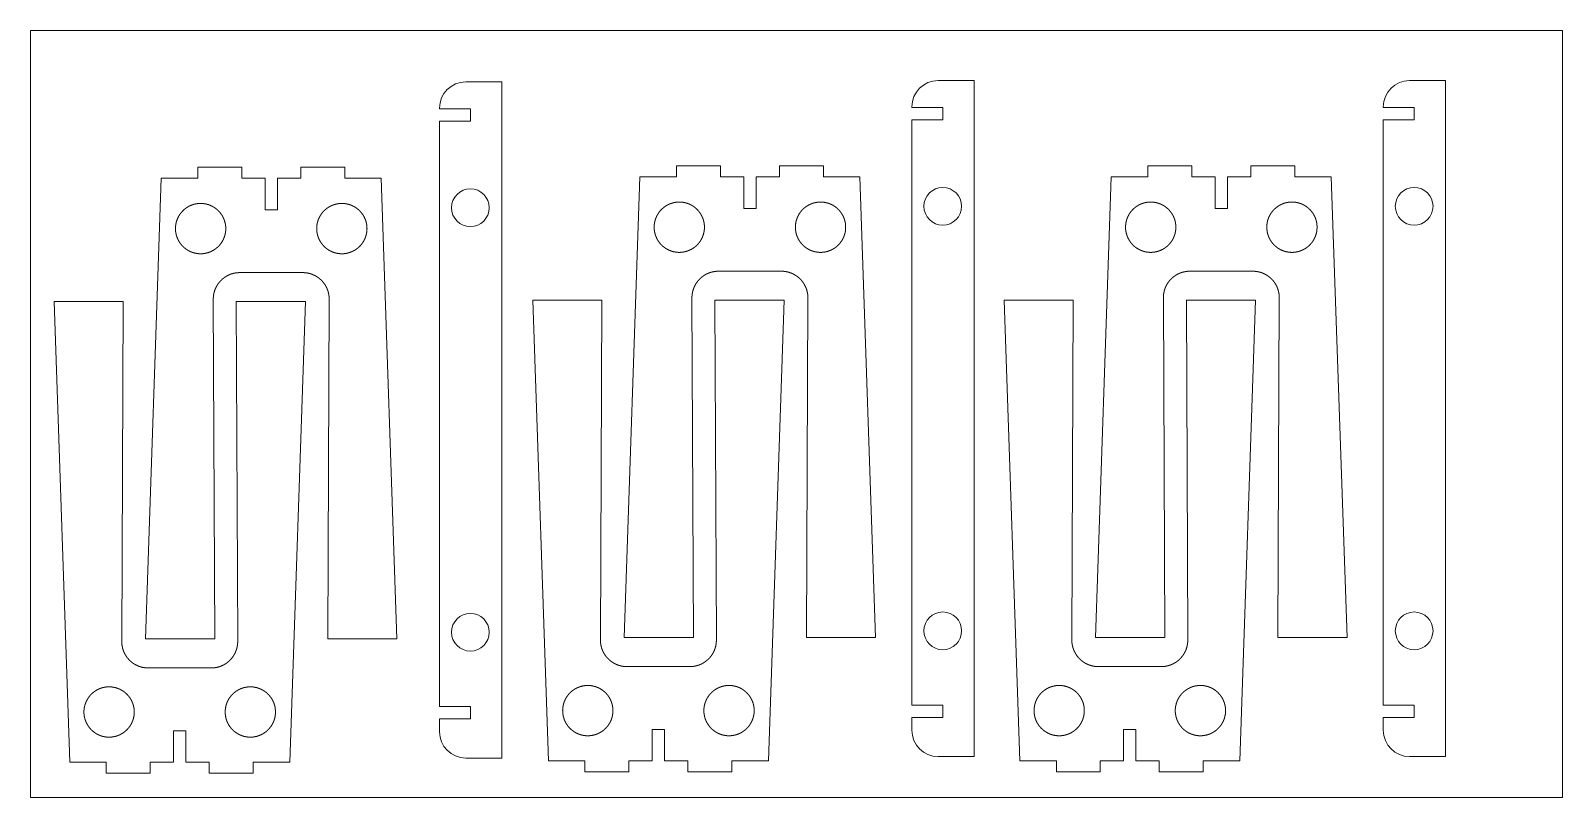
# Model space of a CAD drawing. Header units: millimetres. Extents: x -1000 to 1437, y -200 to 1019.
import ezdxf

# ---------------------------------------------------------------- set-up
doc = ezdxf.new("R2010")
doc.units = ezdxf.units.MM
doc.layers.get('0').update_dxf_attribs({"linetype": 'CONTINUOUS', "lineweight": 5, "true_color": 0xffffff})

# ---------------------------------------------------------------- blocks, each defined once
blk = doc.blocks.new('CUT002_CS')
at = {"color": 0}
for p, q in [((675.256409, 537.5), (732.5, 537.5)), ((732.5, 537.5), (732.5, -537.5)), ((633.397248, 494.6), (633.397248, 495.640839)), ((682.5, 494.6), (633.397248, 494.6)), ((682.5, 475), (682.5, 494.6)), ((682.5, 475), (633.397248, 475)), ((633.397248, -455.4), (633.397248, 475)), ((682.5, -455.4), (633.397248, -455.4)), ((682.5, -475), (682.5, -455.4)), ((682.5, -475), (633.397248, -475)), ((633.397248, -495.640839), (633.397248, -475)), ((732.5, -537.5), (675.256409, -537.5))]:
    blk.add_line(p, q, dxfattribs=at)
for centre in [(682.5, 337.5), (682.5, -337.5)]:
    blk.add_circle(centre, 30, dxfattribs=at)
for centre, start, end in [((675.256409, 495.640839), 90, -180), ((675.256409, -495.640839), -180, -90)]:
    blk.add_arc(centre, 41.859161, start, end, dxfattribs=at)
blk = doc.blocks.new('PAD004_CS')
at = {"color": 0}
for p, q in [((0, 200), (-732.5, 175)), ((0, 90), (0, 200)), ((-732.5, 175), (-732.5, 116.9)), ((-750, 116.9), (-750, 46.9)), ((-732.5, 116.9), (-750, 116.9)), ((-540.3, 92.2), (0, 90)), ((-582.5, -50.1), (-582.5, 50.1)), ((-750, 46.9), (-732.5, 46.9)), ((-732.5, 46.9), (-732.5, 9.8)), ((-682.5, 9.8), (-732.5, 9.8)), ((-682.5, -9.8), (-682.5, 9.8)), ((-732.5, -9.8), (-732.5, -46.9)), ((-732.5, -9.8), (-682.5, -9.8)), ((-750, -46.9), (-750, -116.9)), ((-732.5, -46.9), (-750, -46.9)), ((0, -90), (-540.3, -92.2)), ((0, -200), (0, -90)), ((-750, -116.9), (-732.5, -116.9)), ((-732.5, -116.9), (-732.5, -175)), ((-732.5, -175), (0, -200))]:
    blk.add_line(p, q, dxfattribs=at)
for points in [[(-652.5, 152.4), (-652.5, 152.4), (-652.4, 152.4), (-652.4, 152.4), (-652.3, 152.4), (-652.3, 152.3), (-652.2, 152.3), (-652.2, 152.3), (-652.1, 152.3), (-652.1, 152.3), (-652, 152.3), (-652, 152.3), (-651.9, 152.3), (-651.9, 152.3), (-651.8, 152.3), (-651.8, 152.3), (-651.7, 152.3), (-651.7, 152.3), (-651.6, 152.3), (-651.6, 152.3), (-651.5, 152.3), (-651.5, 152.3), (-651.4, 152.3), (-651.4, 152.3), (-651.3, 152.3), (-651.3, 152.3), (-651.2, 152.3), (-651.2, 152.3), (-651.1, 152.3), (-651.1, 152.3), (-651, 152.3), (-651, 152.3), (-650.9, 152.3), (-650.9, 152.3), (-650.8, 152.3), (-650.8, 152.3), (-650.7, 152.3), (-650.7, 152.3), (-650.6, 152.3), (-650.6, 152.3), (-650.5, 152.3), (-650.5, 152.3), (-650.4, 152.3), (-650.4, 152.3), (-650.3, 152.3), (-650.3, 152.3), (-650.2, 152.3), (-650.2, 152.3), (-650.1, 152.3), (-650.1, 152.3), (-650, 152.3), (-650, 152.3), (-649.9, 152.3), (-649.9, 152.3), (-649.8, 152.3), (-649.8, 152.3), (-649.7, 152.3), (-649.7, 152.2), (-649.6, 152.2), (-649.6, 152.2), (-649.5, 152.2), (-649.5, 152.2), (-649.4, 152.2), (-649.4, 152.2), (-649.3, 152.2), (-649.3, 152.2), (-649.2, 152.2), (-649.2, 152.2), (-649.1, 152.2), (-649.1, 152.2), (-649, 152.2), (-649, 152.2), (-648.9, 152.2), (-648.9, 152.2), (-648.8, 152.2), (-648.8, 152.2), (-648.7, 152.2), (-648.7, 152.2), (-648.6, 152.2), (-648.6, 152.2), (-648.5, 152.2), (-648.5, 152.1), (-648.4, 152.1), (-648.4, 152.1), (-648.3, 152.1), (-648.3, 152.1), (-648.2, 152.1), (-648.2, 152.1), (-648.1, 152.1), (-648.1, 152.1), (-648, 152.1), (-648, 152.1), (-647.9, 152.1), (-647.9, 152.1), (-647.8, 152.1), (-647.8, 152.1), (-647.7, 152.1), (-647.7, 152.1), (-647.6, 152.1), (-647.6, 152), (-647.5, 152), (-647.5, 152), (-647.4, 152), (-647.4, 152), (-647.3, 152), (-647.3, 152), (-647.2, 152), (-647.2, 152), (-647.1, 152), (-647.1, 152), (-647, 152), (-647, 152), (-646.9, 152), (-646.9, 152), (-646.8, 151.9), (-646.8, 151.9), (-646.7, 151.9), (-646.7, 151.9), (-646.6, 151.9), (-646.6, 151.9), (-646.5, 151.9), (-646.5, 151.9), (-646.4, 151.9), (-646.4, 151.9), (-646.3, 151.9), (-646.3, 151.9), (-646.2, 151.9), (-646.2, 151.8), (-646.1, 151.8), (-646.1, 151.8), (-646, 151.8), (-646, 151.8), (-645.9, 151.8), (-645.9, 151.8), (-645.8, 151.8), (-645.8, 151.8), (-645.7, 151.8), (-645.7, 151.8), (-645.6, 151.8), (-645.6, 151.7), (-645.5, 151.7), (-645.5, 151.7), (-645.4, 151.7), (-645.4, 151.7), (-645.3, 151.7), (-645.3, 151.7), (-645.2, 151.7), (-645.2, 151.7), (-645.1, 151.7), (-645.1, 151.7), (-645, 151.6), (-645, 151.6), (-644.9, 151.6), (-644.9, 151.6), (-644.8, 151.6), (-644.8, 151.6), (-644.7, 151.6), (-644.7, 151.6), (-644.7, 151.6), (-644.6, 151.6), (-644.6, 151.6), (-644.5, 151.5), (-644.5, 151.5), (-644.4, 151.5), (-644.4, 151.5), (-644.3, 151.5), (-644.3, 151.5), (-644.2, 151.5), (-644.2, 151.5), (-644.1, 151.5), (-644.1, 151.5), (-644, 151.4), (-644, 151.4), (-643.9, 151.4), (-643.9, 151.4), (-643.8, 151.4), (-643.8, 151.4), (-643.7, 151.4), (-643.7, 151.4), (-643.6, 151.4), (-643.6, 151.3), (-643.5, 151.3), (-643.5, 151.3), (-643.4, 151.3), (-643.4, 151.3), (-643.3, 151.3), (-643.3, 151.3), (-643.2, 151.3), (-643.2, 151.3), (-643.1, 151.2), (-643.1, 151.2), (-643, 151.2), (-643, 151.2), (-642.9, 151.2), (-642.9, 151.2), (-642.8, 151.2), (-642.8, 151.2), (-642.7, 151.1), (-642.7, 151.1), (-642.7, 151.1), (-642.6, 151.1), (-642.6, 151.1), (-642.5, 151.1), (-642.5, 151.1), (-642.4, 151.1), (-642.4, 151), (-642.3, 151), (-642.3, 151), (-642.2, 151), (-642.2, 151), (-642.1, 151), (-642.1, 151), (-642, 151), (-642, 150.9), (-641.9, 150.9), (-641.9, 150.9), (-641.8, 150.9), (-641.8, 150.9), (-641.7, 150.9), (-641.7, 150.9), (-641.6, 150.8), (-641.6, 150.8), (-641.5, 150.8), (-641.5, 150.8), (-641.4, 150.8), (-641.4, 150.8), (-641.3, 150.8), (-641.3, 150.8), (-641.3, 150.7), (-641.2, 150.7), (-641.2, 150.7), (-641.1, 150.7), (-641.1, 150.7), (-641, 150.7), (-641, 150.7), (-640.9, 150.6), (-640.9, 150.6), (-640.8, 150.6), (-640.8, 150.6), (-640.7, 150.6), (-640.7, 150.6), (-640.6, 150.5), (-640.6, 150.5), (-640.5, 150.5), (-640.5, 150.5), (-640.4, 150.5), (-640.4, 150.5), (-640.3, 150.5), (-640.3, 150.4), (-640.3, 150.4), (-640.2, 150.4), (-640.2, 150.4), (-640.1, 150.4), (-640.1, 150.4), (-640, 150.4), (-640, 150.3), (-639.9, 150.3), (-639.9, 150.3), (-639.8, 150.3), (-639.8, 150.3), (-639.7, 150.3), (-639.7, 150.2), (-639.6, 150.2), (-639.6, 150.2), (-639.5, 150.2), (-639.5, 150.2), (-639.4, 150.2), (-639.4, 150.1), (-639.3, 150.1), (-639.3, 150.1), (-639.3, 150.1), (-639.2, 150.1), (-639.2, 150.1), (-639.1, 150), (-639.1, 150), (-639, 150), (-639, 150), (-638.9, 150), (-638.9, 150), (-638.8, 149.9), (-638.8, 149.9), (-638.7, 149.9), (-638.7, 149.9), (-638.6, 149.9), (-638.6, 149.9), (-638.5, 149.8), (-638.5, 149.8), (-638.5, 149.8), (-638.4, 149.8), (-638.4, 149.8), (-638.3, 149.8), (-638.3, 149.7), (-638.2, 149.7), (-638.2, 149.7), (-638.1, 149.7), (-638.1, 149.7), (-638, 149.6), (-638, 149.6), (-637.9, 149.6), (-637.9, 149.6), (-637.8, 149.6), (-637.8, 149.6), (-637.8, 149.5), (-637.7, 149.5), (-637.7, 149.5), (-637.6, 149.5), (-637.6, 149.5), (-637.5, 149.4), (-637.5, 149.4), (-637.4, 149.4), (-637.4, 149.4), (-637.3, 149.4), (-637.3, 149.3), (-637.2, 149.3), (-637.2, 149.3), (-637.2, 149.3), (-637.1, 149.3), (-637.1, 149.3), (-637, 149.2), (-637, 149.2), (-636.9, 149.2), (-636.9, 149.2), (-636.8, 149.2), (-636.8, 149.1), (-636.7, 149.1), (-636.7, 149.1), (-636.6, 149.1), (-636.6, 149.1), (-636.6, 149), (-636.5, 149), (-636.5, 149), (-636.4, 149), (-636.4, 149), (-636.3, 148.9), (-636.3, 148.9), (-636.2, 148.9), (-636.2, 148.9), (-636.1, 148.9), (-636.1, 148.8), (-636.1, 148.8), (-636, 148.8), (-636, 148.8), (-635.9, 148.8), (-635.9, 148.7), (-635.8, 148.7), (-635.8, 148.7), (-635.7, 148.7), (-635.7, 148.6), (-635.6, 148.6), (-635.6, 148.6), (-635.6, 148.6), (-635.5, 148.6), (-635.5, 148.5), (-635.4, 148.5), (-635.4, 148.5), (-635.3, 148.5), (-635.3, 148.5), (-635.2, 148.4), (-635.2, 148.4), (-635.1, 148.4), (-635.1, 148.4), (-635.1, 148.3), (-635, 148.3), (-635, 148.3), (-634.9, 148.3), (-634.9, 148.3), (-634.8, 148.2), (-634.8, 148.2), (-634.7, 148.2), (-634.7, 148.2), (-634.7, 148.1), (-634.6, 148.1), (-634.6, 148.1), (-634.5, 148.1), (-634.5, 148.1), (-634.4, 148), (-634.4, 148), (-634.3, 148), (-634.3, 148), (-634.3, 147.9), (-634.2, 147.9), (-634.2, 147.9), (-634.1, 147.9), (-634.1, 147.9), (-634, 147.8), (-634, 147.8), (-633.9, 147.8), (-633.9, 147.8), (-633.9, 147.7), (-633.8, 147.7), (-633.8, 147.7), (-633.7, 147.7), (-633.7, 147.6), (-633.6, 147.6), (-633.6, 147.6), (-633.5, 147.6), (-633.5, 147.5), (-633.5, 147.5), (-633.4, 147.5), (-633.4, 147.5), (-633.3, 147.5), (-633.3, 147.4), (-633.2, 147.4), (-633.2, 147.4), (-633.1, 147.4), (-633.1, 147.3), (-633.1, 147.3), (-633, 147.3), (-633, 147.3), (-632.9, 147.2), (-632.9, 147.2), (-632.8, 147.2), (-632.8, 147.2), (-632.8, 147.1), (-632.7, 147.1), (-632.7, 147.1), (-632.6, 147.1), (-632.6, 147), (-632.5, 147), (-632.5, 147), (-632.5, 147), (-632.4, 146.9), (-632.4, 146.9), (-632.3, 146.9), (-632.3, 146.9), (-632.2, 146.8), (-632.2, 146.8), (-632.1, 146.8), (-632.1, 146.8), (-632.1, 146.7), (-632, 146.7), (-632, 146.7), (-631.9, 146.7), (-631.9, 146.6), (-631.8, 146.6), (-631.8, 146.6), (-631.8, 146.6), (-631.7, 146.5), (-631.7, 146.5), (-631.6, 146.5), (-631.6, 146.5), (-631.5, 146.4), (-631.5, 146.4), (-631.5, 146.4), (-631.4, 146.3), (-631.4, 146.3), (-631.3, 146.3), (-631.3, 146.3), (-631.3, 146.2), (-631.2, 146.2), (-631.2, 146.2), (-631.1, 146.2), (-631.1, 146.1), (-631, 146.1), (-631, 146.1), (-631, 146.1), (-630.9, 146), (-630.9, 146), (-630.8, 146), (-630.8, 145.9), (-630.7, 145.9), (-630.7, 145.9), (-630.7, 145.9), (-630.6, 145.8), (-630.6, 145.8), (-630.5, 145.8), (-630.5, 145.8), (-630.5, 145.7), (-630.4, 145.7), (-630.4, 145.7), (-630.3, 145.6), (-630.3, 145.6), (-630.2, 145.6), (-630.2, 145.6), (-630.2, 145.5), (-630.1, 145.5), (-630.1, 145.5), (-630, 145.4), (-630, 145.4), (-630, 145.4), (-629.9, 145.4), (-629.9, 145.3), (-629.8, 145.3), (-629.8, 145.3), (-629.7, 145.3), (-629.7, 145.2), (-629.7, 145.2), (-629.6, 145.2), (-629.6, 145.1), (-629.5, 145.1), (-629.5, 145.1), (-629.5, 145.1), (-629.4, 145), (-629.4, 145), (-629.3, 145), (-629.3, 144.9), (-629.3, 144.9), (-629.2, 144.9), (-629.2, 144.8), (-629.1, 144.8), (-629.1, 144.8), (-629.1, 144.8), (-629, 144.7), (-629, 144.7), (-628.9, 144.7), (-628.9, 144.6), (-628.9, 144.6), (-628.8, 144.6), (-628.8, 144.6), (-628.7, 144.5), (-628.7, 144.5), (-628.7, 144.5), (-628.6, 144.4), (-628.6, 144.4), (-628.5, 144.4), (-628.5, 144.3), (-628.5, 144.3), (-628.4, 144.3), (-628.4, 144.3), (-628.3, 144.2), (-628.3, 144.2), (-628.3, 144.2), (-628.2, 144.1), (-628.2, 144.1), (-628.1, 144.1), (-628.1, 144), (-628.1, 144), (-628, 144), (-628, 144), (-627.9, 143.9), (-627.9, 143.9), (-627.9, 143.9), (-627.8, 143.8), (-627.8, 143.8), (-627.7, 143.8), (-627.7, 143.7), (-627.7, 143.7), (-627.6, 143.7), (-627.6, 143.6), (-627.5, 143.6), (-627.5, 143.6), (-627.5, 143.5), (-627.4, 143.5), (-627.4, 143.5), (-627.3, 143.5), (-627.3, 143.4), (-627.3, 143.4), (-627.2, 143.4), (-627.2, 143.3), (-627.2, 143.3), (-627.1, 143.3), (-627.1, 143.2), (-627, 143.2), (-627, 143.2), (-627, 143.1), (-626.9, 143.1), (-626.9, 143.1), (-626.8, 143), (-626.8, 143), (-626.8, 143), (-626.7, 142.9), (-626.7, 142.9), (-626.7, 142.9), (-626.6, 142.8), (-626.6, 142.8), (-626.5, 142.8), (-626.5, 142.8), (-626.5, 142.7), (-626.4, 142.7), (-626.4, 142.7), (-626.4, 142.6), (-626.3, 142.6), (-626.3, 142.6), (-626.2, 142.5), (-626.2, 142.5), (-626.2, 142.5), (-626.1, 142.4), (-626.1, 142.4), (-626, 142.4), (-626, 142.3), (-626, 142.3), (-625.9, 142.3), (-625.9, 142.2), (-625.9, 142.2), (-625.8, 142.2), (-625.8, 142.1), (-625.8, 142.1), (-625.7, 142.1), (-625.7, 142), (-625.6, 142), (-625.6, 142), (-625.6, 141.9), (-625.5, 141.9), (-625.5, 141.9), (-625.5, 141.8), (-625.4, 141.8), (-625.4, 141.8), (-625.3, 141.7), (-625.3, 141.7), (-625.3, 141.7), (-625.2, 141.6), (-625.2, 141.6), (-625.2, 141.6), (-625.1, 141.5), (-625.1, 141.5), (-625.1, 141.4), (-625, 141.4), (-625, 141.4), (-624.9, 141.3), (-624.9, 141.3), (-624.9, 141.3), (-624.8, 141.2), (-624.8, 141.2), (-624.8, 141.2), (-624.7, 141.1), (-624.7, 141.1), (-624.7, 141.1), (-624.6, 141), (-624.6, 141), (-624.5, 141), (-624.5, 140.9), (-624.5, 140.9), (-624.4, 140.9), (-624.4, 140.8), (-624.4, 140.8), (-624.3, 140.8), (-624.3, 140.7), (-624.3, 140.7), (-624.2, 140.6), (-624.2, 140.6), (-624.2, 140.6), (-624.1, 140.5), (-624.1, 140.5), (-624.1, 140.5), (-624, 140.4), (-624, 140.4), (-623.9, 140.4), (-623.9, 140.3), (-623.9, 140.3), (-623.8, 140.3), (-623.8, 140.2), (-623.8, 140.2), (-623.7, 140.1), (-623.7, 140.1), (-623.7, 140.1), (-623.6, 140), (-623.6, 140), (-623.6, 140), (-623.5, 139.9), (-623.5, 139.9), (-623.5, 139.9), (-623.4, 139.8), (-623.4, 139.8), (-623.4, 139.7), (-623.3, 139.7), (-623.3, 139.7), (-623.3, 139.6), (-623.2, 139.6), (-623.2, 139.6), (-623.2, 139.5), (-623.1, 139.5), (-623.1, 139.5), (-623.1, 139.4), (-623, 139.4), (-623, 139.3), (-622.9, 139.3), (-622.9, 139.3), (-622.9, 139.2), (-622.8, 139.2), (-622.8, 139.2), (-622.8, 139.1), (-622.7, 139.1), (-622.7, 139), (-622.7, 139), (-622.6, 139), (-622.6, 138.9), (-622.6, 138.9), (-622.5, 138.9), (-622.5, 138.8), (-622.5, 138.8), (-622.4, 138.8), (-622.4, 138.7), (-622.4, 138.7), (-622.3, 138.6), (-622.3, 138.6), (-622.3, 138.6), (-622.3, 138.5), (-622.2, 138.5), (-622.2, 138.4), (-622.2, 138.4), (-622.1, 138.4), (-622.1, 138.3), (-622.1, 138.3), (-622, 138.3), (-622, 138.2), (-622, 138.2), (-621.9, 138.1), (-621.9, 138.1), (-621.9, 138.1), (-621.8, 138), (-621.8, 138), (-621.8, 138), (-621.7, 137.9), (-621.7, 137.9), (-621.7, 137.8), (-621.6, 137.8), (-621.6, 137.8), (-621.6, 137.7), (-621.5, 137.7), (-621.5, 137.6), (-621.5, 137.6), (-621.4, 137.6), (-621.4, 137.5), (-621.4, 137.5), (-621.4, 137.4), (-621.3, 137.4), (-621.3, 137.4), (-621.3, 137.3), (-621.2, 137.3), (-621.2, 137.3), (-621.2, 137.2), (-621.1, 137.2), (-621.1, 137.1), (-621.1, 137.1), (-621, 137.1), (-621, 137), (-621, 137), (-621, 136.9), (-620.9, 136.9), (-620.9, 136.9), (-620.9, 136.8), (-620.8, 136.8), (-620.8, 136.7), (-620.8, 136.7), (-620.7, 136.7), (-620.7, 136.6), (-620.7, 136.6), (-620.6, 136.5), (-620.6, 136.5), (-620.6, 136.5), (-620.6, 136.4), (-620.5, 136.4), (-620.5, 136.3), (-620.5, 136.3), (-620.4, 136.3), (-620.4, 136.2), (-620.4, 136.2), (-620.3, 136.1), (-620.3, 136.1), (-620.3, 136.1), (-620.3, 136), (-620.2, 136), (-620.2, 135.9), (-620.2, 135.9), (-620.1, 135.9), (-620.1, 135.8), (-620.1, 135.8), (-620.1, 135.7), (-620, 135.7), (-620, 135.7), (-620, 135.6), (-619.9, 135.6), (-619.9, 135.5), (-619.9, 135.5), (-619.8, 135.5), (-619.8, 135.4), (-619.8, 135.4), (-619.8, 135.3), (-619.7, 135.3), (-619.7, 135.3), (-619.7, 135.2), (-619.6, 135.2), (-619.6, 135.1), (-619.6, 135.1), (-619.6, 135), (-619.5, 135), (-619.5, 135), (-619.5, 134.9), (-619.4, 134.9), (-619.4, 134.8), (-619.4, 134.8), (-619.4, 134.8), (-619.3, 134.7), (-619.3, 134.7), (-619.3, 134.6), (-619.3, 134.6), (-619.2, 134.5), (-619.2, 134.5), (-619.2, 134.5), (-619.1, 134.4), (-619.1, 134.4), (-619.1, 134.3), (-619.1, 134.3), (-619, 134.3), (-619, 134.2), (-619, 134.2), (-618.9, 134.1), (-618.9, 134.1), (-618.9, 134), (-618.9, 134), (-618.8, 134), (-618.8, 133.9), (-618.8, 133.9), (-618.8, 133.8), (-618.7, 133.8), (-618.7, 133.8), (-618.7, 133.7), (-618.7, 133.7), (-618.6, 133.6), (-618.6, 133.6), (-618.6, 133.5), (-618.5, 133.5), (-618.5, 133.5), (-618.5, 133.4), (-618.5, 133.4), (-618.4, 133.3), (-618.4, 133.3), (-618.4, 133.2), (-618.4, 133.2), (-618.3, 133.2), (-618.3, 133.1), (-618.3, 133.1), (-618.3, 133), (-618.2, 133), (-618.2, 132.9), (-618.2, 132.9), (-618.2, 132.9), (-618.1, 132.8), (-618.1, 132.8), (-618.1, 132.7), (-618.1, 132.7), (-618, 132.6), (-618, 132.6), (-618, 132.6), (-618, 132.5), (-617.9, 132.5), (-617.9, 132.4), (-617.9, 132.4), (-617.9, 132.3), (-617.8, 132.3), (-617.8, 132.3), (-617.8, 132.2), (-617.8, 132.2), (-617.7, 132.1), (-617.7, 132.1), (-617.7, 132), (-617.7, 132), (-617.6, 131.9), (-617.6, 131.9), (-617.6, 131.9), (-617.6, 131.8), (-617.5, 131.8), (-617.5, 131.7), (-617.5, 131.7), (-617.5, 131.6), (-617.4, 131.6), (-617.4, 131.6), (-617.4, 131.5), (-617.4, 131.5), (-617.3, 131.4), (-617.3, 131.4), (-617.3, 131.3), (-617.3, 131.3), (-617.2, 131.2), (-617.2, 131.2), (-617.2, 131.2), (-617.2, 131.1), (-617.2, 131.1), (-617.1, 131), (-617.1, 131), (-617.1, 130.9), (-617.1, 130.9), (-617, 130.9), (-617, 130.8), (-617, 130.8), (-617, 130.7), (-616.9, 130.7), (-616.9, 130.6), (-616.9, 130.6), (-616.9, 130.5), (-616.9, 130.5), (-616.8, 130.5), (-616.8, 130.4), (-616.8, 130.4), (-616.8, 130.3), (-616.7, 130.3), (-616.7, 130.2), (-616.7, 130.2), (-616.7, 130.1), (-616.6, 130.1), (-616.6, 130), (-616.6, 130), (-616.6, 130), (-616.6, 129.9), (-616.5, 129.9), (-616.5, 129.8), (-616.5, 129.8), (-616.5, 129.7), (-616.5, 129.7), (-616.4, 129.6), (-616.4, 129.6), (-616.4, 129.6), (-616.4, 129.5), (-616.3, 129.5), (-616.3, 129.4), (-616.3, 129.4), (-616.3, 129.3), (-616.3, 129.3), (-616.2, 129.2), (-616.2, 129.2), (-616.2, 129.1), (-616.2, 129.1), (-616.2, 129.1), (-616.1, 129), (-616.1, 129), (-616.1, 128.9), (-616.1, 128.9), (-616.1, 128.8), (-616, 128.8), (-616, 128.7), (-616, 128.7), (-616, 128.6), (-615.9, 128.6), (-615.9, 128.6), (-615.9, 128.5), (-615.9, 128.5), (-615.9, 128.4), (-615.8, 128.4), (-615.8, 128.3), (-615.8, 128.3), (-615.8, 128.2), (-615.8, 128.2), (-615.7, 128.1), (-615.7, 128.1), (-615.7, 128), (-615.7, 128), (-615.7, 128), (-615.7, 127.9), (-615.6, 127.9), (-615.6, 127.8), (-615.6, 127.8), (-615.6, 127.7), (-615.6, 127.7), (-615.5, 127.6), (-615.5, 127.6), (-615.5, 127.5), (-615.5, 127.5), (-615.5, 127.4), (-615.4, 127.4), (-615.4, 127.4), (-615.4, 127.3), (-615.4, 127.3), (-615.4, 127.2), (-615.3, 127.2), (-615.3, 127.1), (-615.3, 127.1), (-615.3, 127), (-615.3, 127), (-615.3, 126.9), (-615.2, 126.9), (-615.2, 126.8), (-615.2, 126.8), (-615.2, 126.8), (-615.2, 126.7), (-615.1, 126.7), (-615.1, 126.6), (-615.1, 126.6), (-615.1, 126.5), (-615.1, 126.5), (-615.1, 126.4), (-615, 126.4), (-615, 126.3), (-615, 126.3), (-615, 126.2), (-615, 126.2), (-615, 126.1), (-614.9, 126.1), (-614.9, 126), (-614.9, 126), (-614.9, 126), (-614.9, 125.9), (-614.9, 125.9), (-614.8, 125.8), (-614.8, 125.8), (-614.8, 125.7), (-614.8, 125.7), (-614.8, 125.6), (-614.8, 125.6), (-614.7, 125.5), (-614.7, 125.5), (-614.7, 125.4), (-614.7, 125.4), (-614.7, 125.3), (-614.7, 125.3), (-614.6, 125.2), (-614.6, 125.2), (-614.6, 125.2), (-614.6, 125.1), (-614.6, 125.1), (-614.6, 125), (-614.5, 125), (-614.5, 124.9), (-614.5, 124.9), (-614.5, 124.8), (-614.5, 124.8), (-614.5, 124.7), (-614.4, 124.7), (-614.4, 124.6), (-614.4, 124.6), (-614.4, 124.5), (-614.4, 124.5), (-614.4, 124.4), (-614.4, 124.4), (-614.3, 124.3), (-614.3, 124.3), (-614.3, 124.2), (-614.3, 124.2), (-614.3, 124.2), (-614.3, 124.1), (-614.3, 124.1), (-614.2, 124), (-614.2, 124), (-614.2, 123.9), (-614.2, 123.9), (-614.2, 123.8), (-614.2, 123.8), (-614.2, 123.7), (-614.1, 123.7), (-614.1, 123.6), (-614.1, 123.6), (-614.1, 123.5), (-614.1, 123.5), (-614.1, 123.4), (-614.1, 123.4), (-614, 123.3), (-614, 123.3), (-614, 123.2), (-614, 123.2), (-614, 123.1), (-614, 123.1), (-614, 123.1), (-613.9, 123), (-613.9, 123), (-613.9, 122.9), (-613.9, 122.9), (-613.9, 122.8), (-613.9, 122.8), (-613.9, 122.7), (-613.9, 122.7), (-613.8, 122.6), (-613.8, 122.6), (-613.8, 122.5), (-613.8, 122.5), (-613.8, 122.4), (-613.8, 122.4), (-613.8, 122.3), (-613.8, 122.3), (-613.7, 122.2), (-613.7, 122.2), (-613.7, 122.1), (-613.7, 122.1), (-613.7, 122), (-613.7, 122), (-613.7, 121.9), (-613.7, 121.9), (-613.6, 121.8), (-613.6, 121.8), (-613.6, 121.7), (-613.6, 121.7), (-613.6, 121.6), (-613.6, 121.6), (-613.6, 121.5), (-613.6, 121.5), (-613.5, 121.5), (-613.5, 121.4), (-613.5, 121.4), (-613.5, 121.3), (-613.5, 121.3), (-613.5, 121.2), (-613.5, 121.2), (-613.5, 121.1), (-613.5, 121.1), (-613.4, 121), (-613.4, 121), (-613.4, 120.9), (-613.4, 120.9), (-613.4, 120.8), (-613.4, 120.8), (-613.4, 120.7), (-613.4, 120.7), (-613.4, 120.6), (-613.4, 120.6), (-613.3, 120.5), (-613.3, 120.5), (-613.3, 120.4), (-613.3, 120.4), (-613.3, 120.3), (-613.3, 120.3), (-613.3, 120.2), (-613.3, 120.2), (-613.3, 120.1), (-613.3, 120.1), (-613.2, 120), (-613.2, 120), (-613.2, 119.9), (-613.2, 119.9), (-613.2, 119.8), (-613.2, 119.8), (-613.2, 119.7), (-613.2, 119.7), (-613.2, 119.6), (-613.2, 119.6), (-613.2, 119.5), (-613.1, 119.5), (-613.1, 119.4), (-613.1, 119.4), (-613.1, 119.3), (-613.1, 119.3), (-613.1, 119.2), (-613.1, 119.2), (-613.1, 119.1), (-613.1, 119.1), (-613.1, 119.1), (-613.1, 119), (-613, 119), (-613, 118.9), (-613, 118.9), (-613, 118.8), (-613, 118.8), (-613, 118.7), (-613, 118.7), (-613, 118.6), (-613, 118.6), (-613, 118.5), (-613, 118.5), (-613, 118.4), (-613, 118.4), (-612.9, 118.3), (-612.9, 118.3), (-612.9, 118.2), (-612.9, 118.2), (-612.9, 118.1), (-612.9, 118.1), (-612.9, 118), (-612.9, 118), (-612.9, 117.9), (-612.9, 117.9), (-612.9, 117.8), (-612.9, 117.8), (-612.9, 117.7), (-612.9, 117.7), (-612.8, 117.6), (-612.8, 117.6), (-612.8, 117.5), (-612.8, 117.5), (-612.8, 117.4), (-612.8, 117.4), (-612.8, 117.3), (-612.8, 117.3), (-612.8, 117.2), (-612.8, 117.2), (-612.8, 117.1), (-612.8, 117.1), (-612.8, 117), (-612.8, 117), (-612.8, 116.9), (-612.8, 116.9), (-612.8, 116.8), (-612.7, 116.8), (-612.7, 116.7), (-612.7, 116.7), (-612.7, 116.6), (-612.7, 116.6), (-612.7, 116.5), (-612.7, 116.5), (-612.7, 116.4), (-612.7, 116.4), (-612.7, 116.3), (-612.7, 116.3), (-612.7, 116.2), (-612.7, 116.2), (-612.7, 116.1), (-612.7, 116.1), (-612.7, 116), (-612.7, 116), (-612.7, 115.9), (-612.7, 115.9), (-612.7, 115.8), (-612.6, 115.8), (-612.6, 115.7), (-612.6, 115.7), (-612.6, 115.6), (-612.6, 115.6), (-612.6, 115.5), (-612.6, 115.5), (-612.6, 115.4), (-612.6, 115.4), (-612.6, 115.3), (-612.6, 115.3), (-612.6, 115.2), (-612.6, 115.2), (-612.6, 115.1), (-612.6, 115.1), (-612.6, 115), (-612.6, 115), (-612.6, 114.9), (-612.6, 114.9), (-612.6, 114.8), (-612.6, 114.8), (-612.6, 114.7), (-612.6, 114.7), (-612.6, 114.6), (-612.6, 114.6), (-612.6, 114.5), (-612.6, 114.5), (-612.6, 114.4), (-612.6, 114.4), (-612.5, 114.3), (-612.5, 114.3), (-612.5, 114.2), (-612.5, 114.2), (-612.5, 114.1), (-612.5, 114.1), (-612.5, 114), (-612.5, 114), (-612.5, 113.9), (-612.5, 113.9), (-612.5, 113.8), (-612.5, 113.8), (-612.5, 113.7), (-612.5, 113.7), (-612.5, 113.6), (-612.5, 113.6), (-612.5, 113.5), (-612.5, 113.5), (-612.5, 113.4), (-612.5, 113.4), (-612.5, 113.3), (-612.5, 113.3), (-612.5, 113.2), (-612.5, 113.2), (-612.5, 113.1), (-612.5, 113.1), (-612.5, 113), (-612.5, 113), (-612.5, 112.9), (-612.5, 112.9), (-612.5, 112.8), (-612.5, 112.8), (-612.5, 112.7), (-612.5, 112.7), (-612.5, 112.6), (-612.5, 112.6), (-612.5, 112.5), (-612.5, 112.5), (-612.5, 112.4), (-612.5, 112.4), (-612.5, 112.3), (-612.5, 112.3), (-612.5, 112.2), (-612.5, 112.2), (-612.5, 112.1), (-612.5, 112.1), (-612.5, 112), (-612.5, 112), (-612.5, 111.9), (-612.5, 111.9), (-612.5, 111.8), (-612.5, 111.8), (-612.5, 111.7), (-612.5, 111.7), (-612.5, 111.6), (-612.5, 111.6), (-612.5, 111.5), (-612.5, 111.5), (-612.5, 111.4), (-612.5, 111.4), (-612.5, 111.3), (-612.5, 111.3), (-612.5, 111.2), (-612.5, 111.2), (-612.5, 111.1), (-612.5, 111.1), (-612.5, 111), (-612.5, 111), (-612.5, 110.9), (-612.5, 110.9), (-612.5, 110.8), (-612.5, 110.8), (-612.5, 110.7), (-612.5, 110.7), (-612.5, 110.6), (-612.5, 110.6), (-612.5, 110.5), (-612.5, 110.5), (-612.5, 110.4), (-612.5, 110.4), (-612.6, 110.3), (-612.6, 110.3), (-612.6, 110.2), (-612.6, 110.2), (-612.6, 110.1), (-612.6, 110.1), (-612.6, 110), (-612.6, 110), (-612.6, 109.9), (-612.6, 109.9), (-612.6, 109.8), (-612.6, 109.8), (-612.6, 109.7), (-612.6, 109.7), (-612.6, 109.6), (-612.6, 109.6), (-612.6, 109.5), (-612.6, 109.5), (-612.6, 109.4), (-612.6, 109.4), (-612.6, 109.3), (-612.6, 109.3), (-612.6, 109.2), (-612.6, 109.2), (-612.6, 109.1), (-612.6, 109.1), (-612.6, 109), (-612.6, 109), (-612.6, 108.9), (-612.7, 108.9), (-612.7, 108.8), (-612.7, 108.8), (-612.7, 108.7), (-612.7, 108.7), (-612.7, 108.6), (-612.7, 108.6), (-612.7, 108.5), (-612.7, 108.5), (-612.7, 108.4), (-612.7, 108.4), (-612.7, 108.3), (-612.7, 108.3), (-612.7, 108.2), (-612.7, 108.2), (-612.7, 108.1), (-612.7, 108.1), (-612.7, 108), (-612.7, 108), (-612.7, 107.9), (-612.7, 107.9), (-612.8, 107.8), (-612.8, 107.8), (-612.8, 107.7), (-612.8, 107.7), (-612.8, 107.6), (-612.8, 107.6), (-612.8, 107.5), (-612.8, 107.5), (-612.8, 107.4), (-612.8, 107.4), (-612.8, 107.3), (-612.8, 107.3), (-612.8, 107.2), (-612.8, 107.2), (-612.8, 107.1), (-612.8, 107.1), (-612.9, 107), (-612.9, 107), (-612.9, 106.9), (-612.9, 106.9), (-612.9, 106.9), (-612.9, 106.8), (-612.9, 106.8), (-612.9, 106.7), (-612.9, 106.7), (-612.9, 106.6), (-612.9, 106.6), (-612.9, 106.5), (-612.9, 106.5), (-612.9, 106.4), (-613, 106.4), (-613, 106.3), (-613, 106.3), (-613, 106.2), (-613, 106.2), (-613, 106.1), (-613, 106.1), (-613, 106), (-613, 106), (-613, 105.9), (-613, 105.9), (-613, 105.8), (-613, 105.8), (-613.1, 105.7), (-613.1, 105.7), (-613.1, 105.6), (-613.1, 105.6), (-613.1, 105.5), (-613.1, 105.5), (-613.1, 105.4), (-613.1, 105.4), (-613.1, 105.3), (-613.1, 105.3), (-613.1, 105.2), (-613.1, 105.2), (-613.2, 105.1), (-613.2, 105.1), (-613.2, 105), (-613.2, 105), (-613.2, 104.9), (-613.2, 104.9), (-613.2, 104.8), (-613.2, 104.8), (-613.2, 104.7), (-613.2, 104.7), (-613.3, 104.6), (-613.3, 104.6), (-613.3, 104.5), (-613.3, 104.5), (-613.3, 104.4), (-613.3, 104.4), (-613.3, 104.3), (-613.3, 104.3), (-613.3, 104.2), (-613.3, 104.2), (-613.4, 104.1), (-613.4, 104.1), (-613.4, 104), (-613.4, 104), (-613.4, 103.9), (-613.4, 103.9), (-613.4, 103.8), (-613.4, 103.8), (-613.4, 103.8), (-613.4, 103.7), (-613.5, 103.7), (-613.5, 103.6), (-613.5, 103.6), (-613.5, 103.5), (-613.5, 103.5), (-613.5, 103.4), (-613.5, 103.4), (-613.5, 103.3), (-613.5, 103.3), (-613.6, 103.2), (-613.6, 103.2), (-613.6, 103.1), (-613.6, 103.1), (-613.6, 103), (-613.6, 103), (-613.6, 102.9), (-613.6, 102.9), (-613.7, 102.8), (-613.7, 102.8), (-613.7, 102.7), (-613.7, 102.7), (-613.7, 102.6), (-613.7, 102.6), (-613.7, 102.5), (-613.7, 102.5), (-613.7, 102.4), (-613.8, 102.4), (-613.8, 102.3), (-613.8, 102.3), (-613.8, 102.2), (-613.8, 102.2), (-613.8, 102.1), (-613.8, 102.1), (-613.8, 102.1), (-613.9, 102), (-613.9, 102), (-613.9, 101.9), (-613.9, 101.9), (-613.9, 101.8), (-613.9, 101.8), (-613.9, 101.7), (-614, 101.7), (-614, 101.6), (-614, 101.6), (-614, 101.5), (-614, 101.5), (-614, 101.4), (-614, 101.4), (-614, 101.3), (-614.1, 101.3), (-614.1, 101.2), (-614.1, 101.2), (-614.1, 101.1), (-614.1, 101.1), (-614.1, 101), (-614.1, 101), (-614.2, 100.9), (-614.2, 100.9), (-614.2, 100.8), (-614.2, 100.8), (-614.2, 100.8), (-614.2, 100.7), (-614.2, 100.7), (-614.3, 100.6), (-614.3, 100.6), (-614.3, 100.5), (-614.3, 100.5), (-614.3, 100.4), (-614.3, 100.4), (-614.4, 100.3), (-614.4, 100.3), (-614.4, 100.2), (-614.4, 100.2), (-614.4, 100.1), (-614.4, 100.1), (-614.4, 100), (-614.5, 100), (-614.5, 99.9), (-614.5, 99.9), (-614.5, 99.8), (-614.5, 99.8), (-614.5, 99.8), (-614.6, 99.7), (-614.6, 99.7), (-614.6, 99.6), (-614.6, 99.6), (-614.6, 99.5), (-614.6, 99.5), (-614.6, 99.4), (-614.7, 99.4), (-614.7, 99.3), (-614.7, 99.3), (-614.7, 99.2), (-614.7, 99.2), (-614.7, 99.1), (-614.8, 99.1), (-614.8, 99), (-614.8, 99), (-614.8, 98.9), (-614.8, 98.9), (-614.8, 98.9), (-614.9, 98.8), (-614.9, 98.8), (-614.9, 98.7), (-614.9, 98.7), (-614.9, 98.6), (-614.9, 98.6), (-615, 98.5), (-615, 98.5), (-615, 98.4), (-615, 98.4), (-615, 98.3), (-615.1, 98.3), (-615.1, 98.2), (-615.1, 98.2), (-615.1, 98.1), (-615.1, 98.1), (-615.1, 98.1), (-615.2, 98), (-615.2, 98), (-615.2, 97.9), (-615.2, 97.9), (-615.2, 97.8), (-615.2, 97.8), (-615.3, 97.7), (-615.3, 97.7), (-615.3, 97.6), (-615.3, 97.6), (-615.3, 97.5), (-615.4, 97.5), (-615.4, 97.5), (-615.4, 97.4), (-615.4, 97.4), (-615.4, 97.3), (-615.5, 97.3), (-615.5, 97.2), (-615.5, 97.2), (-615.5, 97.1), (-615.5, 97.1), (-615.5, 97), (-615.6, 97), (-615.6, 96.9), (-615.6, 96.9), (-615.6, 96.8), (-615.6, 96.8), (-615.7, 96.8), (-615.7, 96.7), (-615.7, 96.7), (-615.7, 96.6), (-615.7, 96.6), (-615.8, 96.5), (-615.8, 96.5), (-615.8, 96.4), (-615.8, 96.4), (-615.8, 96.3), (-615.9, 96.3), (-615.9, 96.3), (-615.9, 96.2), (-615.9, 96.2), (-615.9, 96.1), (-616, 96.1), (-616, 96), (-616, 96), (-616, 95.9), (-616, 95.9), (-616.1, 95.8), (-616.1, 95.8), (-616.1, 95.8), (-616.1, 95.7), (-616.1, 95.7), (-616.2, 95.6), (-616.2, 95.6), (-616.2, 95.5), (-616.2, 95.5), (-616.3, 95.4), (-616.3, 95.4), (-616.3, 95.3), (-616.3, 95.3), (-616.3, 95.3), (-616.4, 95.2), (-616.4, 95.2), (-616.4, 95.1), (-616.4, 95.1), (-616.4, 95), (-616.5, 95), (-616.5, 94.9), (-616.5, 94.9), (-616.5, 94.8), (-616.6, 94.8), (-616.6, 94.8), (-616.6, 94.7), (-616.6, 94.7), (-616.6, 94.6), (-616.7, 94.6), (-616.7, 94.5), (-616.7, 94.5), (-616.7, 94.4), (-616.8, 94.4), (-616.8, 94.4), (-616.8, 94.3), (-616.8, 94.3), (-616.8, 94.2), (-616.9, 94.2), (-616.9, 94.1), (-616.9, 94.1), (-616.9, 94), (-617, 94), (-617, 94), (-617, 93.9), (-617, 93.9), (-617.1, 93.8), (-617.1, 93.8), (-617.1, 93.7), (-617.1, 93.7), (-617.1, 93.6), (-617.2, 93.6), (-617.2, 93.6), (-617.2, 93.5), (-617.2, 93.5), (-617.3, 93.4), (-617.3, 93.4), (-617.3, 93.3), (-617.3, 93.3), (-617.4, 93.2), (-617.4, 93.2), (-617.4, 93.2), (-617.4, 93.1), (-617.5, 93.1), (-617.5, 93), (-617.5, 93), (-617.5, 92.9), (-617.6, 92.9), (-617.6, 92.9), (-617.6, 92.8), (-617.6, 92.8), (-617.6, 92.7), (-617.7, 92.7), (-617.7, 92.6), (-617.7, 92.6), (-617.7, 92.5), (-617.8, 92.5), (-617.8, 92.5), (-617.8, 92.4), (-617.8, 92.4), (-617.9, 92.3), (-617.9, 92.3), (-617.9, 92.2), (-617.9, 92.2), (-618, 92.2), (-618, 92.1), (-618, 92.1), (-618, 92), (-618.1, 92), (-618.1, 91.9), (-618.1, 91.9), (-618.1, 91.9), (-618.2, 91.8), (-618.2, 91.8), (-618.2, 91.7), (-618.3, 91.7), (-618.3, 91.6), (-618.3, 91.6), (-618.3, 91.6), (-618.4, 91.5), (-618.4, 91.5), (-618.4, 91.4), (-618.4, 91.4), (-618.5, 91.3), (-618.5, 91.3), (-618.5, 91.3), (-618.5, 91.2), (-618.6, 91.2), (-618.6, 91.1), (-618.6, 91.1), (-618.6, 91), (-618.7, 91), (-618.7, 91), (-618.7, 90.9), (-618.8, 90.9), (-618.8, 90.8), (-618.8, 90.8), (-618.8, 90.8), (-618.9, 90.7), (-618.9, 90.7), (-618.9, 90.6), (-618.9, 90.6), (-619, 90.5), (-619, 90.5), (-619, 90.5), (-619.1, 90.4), (-619.1, 90.4), (-619.1, 90.3), (-619.1, 90.3), (-619.2, 90.2), (-619.2, 90.2), (-619.2, 90.2), (-619.2, 90.1), (-619.3, 90.1), (-619.3, 90), (-619.3, 90), (-619.4, 90), (-619.4, 89.9), (-619.4, 89.9), (-619.4, 89.8), (-619.5, 89.8), (-619.5, 89.8), (-619.5, 89.7), (-619.6, 89.7), (-619.6, 89.6), (-619.6, 89.6), (-619.6, 89.5), (-619.7, 89.5), (-619.7, 89.5), (-619.7, 89.4), (-619.8, 89.4), (-619.8, 89.3), (-619.8, 89.3), (-619.8, 89.3), (-619.9, 89.2), (-619.9, 89.2), (-619.9, 89.1), (-620, 89.1), (-620, 89.1), (-620, 89), (-620, 89), (-620.1, 88.9), (-620.1, 88.9), (-620.1, 88.9), (-620.2, 88.8), (-620.2, 88.8), (-620.2, 88.7), (-620.2, 88.7), (-620.3, 88.6), (-620.3, 88.6), (-620.3, 88.6), (-620.4, 88.5), (-620.4, 88.5), (-620.4, 88.4), (-620.5, 88.4), (-620.5, 88.4), (-620.5, 88.3), (-620.5, 88.3), (-620.6, 88.2), (-620.6, 88.2), (-620.6, 88.2), (-620.7, 88.1), (-620.7, 88.1), (-620.7, 88), (-620.8, 88), (-620.8, 88), (-620.8, 87.9), (-620.9, 87.9), (-620.9, 87.9), (-620.9, 87.8), (-620.9, 87.8), (-621, 87.7), (-621, 87.7), (-621, 87.7), (-621.1, 87.6), (-621.1, 87.6), (-621.1, 87.5), (-621.2, 87.5), (-621.2, 87.5), (-621.2, 87.4), (-621.3, 87.4), (-621.3, 87.3), (-621.3, 87.3), (-621.3, 87.3), (-621.4, 87.2), (-621.4, 87.2), (-621.4, 87.1), (-621.5, 87.1), (-621.5, 87.1), (-621.5, 87), (-621.6, 87), (-621.6, 87), (-621.6, 86.9), (-621.7, 86.9), (-621.7, 86.8), (-621.7, 86.8), (-621.8, 86.8), (-621.8, 86.7), (-621.8, 86.7), (-621.9, 86.6), (-621.9, 86.6), (-621.9, 86.6), (-622, 86.5), (-622, 86.5), (-622, 86.5), (-622, 86.4), (-622.1, 86.4), (-622.1, 86.3), (-622.1, 86.3), (-622.2, 86.3), (-622.2, 86.2), (-622.2, 86.2), (-622.3, 86.2), (-622.3, 86.1), (-622.3, 86.1), (-622.4, 86), (-622.4, 86), (-622.4, 86), (-622.5, 85.9), (-622.5, 85.9), (-622.5, 85.8), (-622.6, 85.8), (-622.6, 85.8), (-622.6, 85.7), (-622.7, 85.7), (-622.7, 85.7), (-622.7, 85.6), (-622.8, 85.6), (-622.8, 85.6), (-622.8, 85.5), (-622.9, 85.5), (-622.9, 85.4), (-622.9, 85.4), (-623, 85.4), (-623, 85.3), (-623, 85.3), (-623.1, 85.3), (-623.1, 85.2), (-623.1, 85.2), (-623.2, 85.1), (-623.2, 85.1), (-623.2, 85.1), (-623.3, 85), (-623.3, 85), (-623.3, 85), (-623.4, 84.9), (-623.4, 84.9), (-623.5, 84.9), (-623.5, 84.8), (-623.5, 84.8), (-623.6, 84.7), (-623.6, 84.7), (-623.6, 84.7), (-623.7, 84.6), (-623.7, 84.6), (-623.7, 84.6), (-623.8, 84.5), (-623.8, 84.5), (-623.8, 84.5), (-623.9, 84.4), (-623.9, 84.4), (-623.9, 84.3), (-624, 84.3), (-624, 84.3), (-624, 84.2), (-624.1, 84.2), (-624.1, 84.2), (-624.1, 84.1), (-624.2, 84.1), (-624.2, 84.1), (-624.3, 84), (-624.3, 84), (-624.3, 84), (-624.4, 83.9), (-624.4, 83.9), (-624.4, 83.9), (-624.5, 83.8), (-624.5, 83.8), (-624.5, 83.7), (-624.6, 83.7), (-624.6, 83.7), (-624.6, 83.6), (-624.7, 83.6), (-624.7, 83.6), (-624.8, 83.5), (-624.8, 83.5), (-624.8, 83.5), (-624.9, 83.4), (-624.9, 83.4), (-624.9, 83.4), (-625, 83.3), (-625, 83.3), (-625, 83.3), (-625.1, 83.2), (-625.1, 83.2), (-625.2, 83.2), (-625.2, 83.1), (-625.2, 83.1), (-625.3, 83.1), (-625.3, 83), (-625.3, 83), (-625.4, 83), (-625.4, 82.9), (-625.4, 82.9), (-625.5, 82.9), (-625.5, 82.8), (-625.6, 82.8), (-625.6, 82.8), (-625.6, 82.7), (-625.7, 82.7), (-625.7, 82.7), (-625.7, 82.6), (-625.8, 82.6), (-625.8, 82.6), (-625.9, 82.5), (-625.9, 82.5), (-625.9, 82.5), (-626, 82.4), (-626, 82.4), (-626, 82.4), (-626.1, 82.3), (-626.1, 82.3), (-626.2, 82.3), (-626.2, 82.2), (-626.2, 82.2), (-626.3, 82.2), (-626.3, 82.1), (-626.3, 82.1), (-626.4, 82.1), (-626.4, 82), (-626.5, 82), (-626.5, 82), (-626.5, 81.9), (-626.6, 81.9), (-626.6, 81.9), (-626.6, 81.8), (-626.7, 81.8), (-626.7, 81.8), (-626.8, 81.7), (-626.8, 81.7), (-626.8, 81.7), (-626.9, 81.6), (-626.9, 81.6), (-627, 81.6), (-627, 81.5), (-627, 81.5), (-627.1, 81.5), (-627.1, 81.4), (-627.1, 81.4), (-627.2, 81.4), (-627.2, 81.4), (-627.3, 81.3), (-627.3, 81.3), (-627.3, 81.3), (-627.4, 81.2), (-627.4, 81.2), (-627.5, 81.2), (-627.5, 81.1), (-627.5, 81.1), (-627.6, 81.1), (-627.6, 81), (-627.6, 81), (-627.7, 81), (-627.7, 80.9), (-627.8, 80.9), (-627.8, 80.9), (-627.8, 80.9), (-627.9, 80.8), (-627.9, 80.8), (-628, 80.8), (-628, 80.7), (-628, 80.7), (-628.1, 80.7), (-628.1, 80.6), (-628.2, 80.6), (-628.2, 80.6), (-628.2, 80.5), (-628.3, 80.5), (-628.3, 80.5), (-628.4, 80.5), (-628.4, 80.4), (-628.4, 80.4), (-628.5, 80.4), (-628.5, 80.3), (-628.6, 80.3), (-628.6, 80.3), (-628.6, 80.2), (-628.7, 80.2), (-628.7, 80.2), (-628.8, 80.2), (-628.8, 80.1), (-628.8, 80.1), (-628.9, 80.1), (-628.9, 80), (-629, 80), (-629, 80), (-629, 79.9), (-629.1, 79.9), (-629.1, 79.9), (-629.2, 79.9), (-629.2, 79.8), (-629.2, 79.8), (-629.3, 79.8), (-629.3, 79.7), (-629.4, 79.7), (-629.4, 79.7), (-629.5, 79.7), (-629.5, 79.6), (-629.5, 79.6), (-629.6, 79.6), (-629.6, 79.5), (-629.7, 79.5), (-629.7, 79.5), (-629.7, 79.5), (-629.8, 79.4), (-629.8, 79.4), (-629.9, 79.4), (-629.9, 79.3), (-629.9, 79.3), (-630, 79.3), (-630, 79.3), (-630.1, 79.2), (-630.1, 79.2), (-630.2, 79.2), (-630.2, 79.1), (-630.2, 79.1), (-630.3, 79.1), (-630.3, 79.1), (-630.4, 79), (-630.4, 79), (-630.4, 79), (-630.5, 79), (-630.5, 78.9), (-630.6, 78.9), (-630.6, 78.9), (-630.7, 78.8), (-630.7, 78.8), (-630.7, 78.8), (-630.8, 78.8), (-630.8, 78.7), (-630.9, 78.7), (-630.9, 78.7), (-630.9, 78.7), (-631, 78.6), (-631, 78.6), (-631.1, 78.6), (-631.1, 78.5), (-631.2, 78.5), (-631.2, 78.5), (-631.2, 78.5), (-631.3, 78.4), (-631.3, 78.4), (-631.4, 78.4), (-631.4, 78.4), (-631.5, 78.3), (-631.5, 78.3), (-631.5, 78.3), (-631.6, 78.3), (-631.6, 78.2), (-631.7, 78.2), (-631.7, 78.2), (-631.8, 78.2), (-631.8, 78.1), (-631.8, 78.1), (-631.9, 78.1), (-631.9, 78), (-632, 78), (-632, 78), (-632.1, 78), (-632.1, 77.9), (-632.1, 77.9), (-632.2, 77.9), (-632.2, 77.9), (-632.3, 77.8), (-632.3, 77.8), (-632.4, 77.8), (-632.4, 77.8), (-632.4, 77.7), (-632.5, 77.7), (-632.5, 77.7), (-632.6, 77.7), (-632.6, 77.6), (-632.7, 77.6), (-632.7, 77.6), (-632.7, 77.6), (-632.8, 77.5), (-632.8, 77.5), (-632.9, 77.5), (-632.9, 77.5), (-633, 77.4), (-633, 77.4), (-633, 77.4), (-633.1, 77.4), (-633.1, 77.4), (-633.2, 77.3), (-633.2, 77.3), (-633.3, 77.3), (-633.3, 77.3), (-633.4, 77.2), (-633.4, 77.2), (-633.4, 77.2), (-633.5, 77.2), (-633.5, 77.1), (-633.6, 77.1), (-633.6, 77.1), (-633.7, 77.1), (-633.7, 77), (-633.8, 77), (-633.8, 77), (-633.8, 77), (-633.9, 76.9), (-633.9, 76.9), (-634, 76.9), (-634, 76.9), (-634.1, 76.9), (-634.1, 76.8), (-634.1, 76.8), (-634.2, 76.8), (-634.2, 76.8), (-634.3, 76.7), (-634.3, 76.7), (-634.4, 76.7), (-634.4, 76.7), (-634.5, 76.6), (-634.5, 76.6), (-634.6, 76.6), (-634.6, 76.6), (-634.6, 76.6), (-634.7, 76.5), (-634.7, 76.5), (-634.8, 76.5), (-634.8, 76.5), (-634.9, 76.4), (-634.9, 76.4), (-635, 76.4), (-635, 76.4), (-635, 76.4), (-635.1, 76.3), (-635.1, 76.3), (-635.2, 76.3), (-635.2, 76.3), (-635.3, 76.3), (-635.3, 76.2), (-635.4, 76.2), (-635.4, 76.2), (-635.5, 76.2), (-635.5, 76.1), (-635.5, 76.1), (-635.6, 76.1), (-635.6, 76.1), (-635.7, 76.1), (-635.7, 76), (-635.8, 76), (-635.8, 76), (-635.9, 76), (-635.9, 76), (-635.9, 75.9), (-636, 75.9), (-636, 75.9), (-636.1, 75.9), (-636.1, 75.9), (-636.2, 75.8), (-636.2, 75.8), (-636.3, 75.8), (-636.3, 75.8), (-636.4, 75.8), (-636.4, 75.7), (-636.5, 75.7), (-636.5, 75.7), (-636.5, 75.7), (-636.6, 75.7), (-636.6, 75.6), (-636.7, 75.6), (-636.7, 75.6), (-636.8, 75.6), (-636.8, 75.6), (-636.9, 75.5), (-636.9, 75.5), (-637, 75.5), (-637, 75.5), (-637, 75.5), (-637.1, 75.4), (-637.1, 75.4), (-637.2, 75.4), (-637.2, 75.4), (-637.3, 75.4), (-637.3, 75.3), (-637.4, 75.3), (-637.4, 75.3), (-637.5, 75.3), (-637.5, 75.3), (-637.6, 75.2), (-637.6, 75.2), (-637.7, 75.2), (-637.7, 75.2), (-637.7, 75.2), (-637.8, 75.2), (-637.8, 75.1), (-637.9, 75.1), (-637.9, 75.1), (-638, 75.1), (-638, 75.1), (-638.1, 75), (-638.1, 75), (-638.2, 75), (-638.2, 75), (-638.3, 75), (-638.3, 75), (-638.3, 74.9), (-638.4, 74.9), (-638.4, 74.9), (-638.5, 74.9), (-638.5, 74.9), (-638.6, 74.8), (-638.6, 74.8), (-638.7, 74.8), (-638.7, 74.8), (-638.8, 74.8), (-638.8, 74.8), (-638.9, 74.7), (-638.9, 74.7), (-639, 74.7), (-639, 74.7), (-639.1, 74.7), (-639.1, 74.7), (-639.1, 74.6), (-639.2, 74.6), (-639.2, 74.6), (-639.3, 74.6), (-639.3, 74.6), (-639.4, 74.6), (-639.4, 74.5), (-639.5, 74.5), (-639.5, 74.5), (-639.6, 74.5), (-639.6, 74.5), (-639.7, 74.5), (-639.7, 74.4), (-639.8, 74.4), (-639.8, 74.4), (-639.9, 74.4), (-639.9, 74.4), (-640, 74.4), (-640, 74.4), (-640, 74.3), (-640.1, 74.3), (-640.1, 74.3), (-640.2, 74.3), (-640.2, 74.3), (-640.3, 74.3), (-640.3, 74.2), (-640.4, 74.2), (-640.4, 74.2), (-640.5, 74.2), (-640.5, 74.2), (-640.6, 74.2), (-640.6, 74.2), (-640.7, 74.1), (-640.7, 74.1), (-640.8, 74.1), (-640.8, 74.1), (-640.9, 74.1), (-640.9, 74.1), (-641, 74.1), (-641, 74), (-641, 74), (-641.1, 74), (-641.1, 74), (-641.2, 74), (-641.2, 74), (-641.3, 74), (-641.3, 73.9), (-641.4, 73.9), (-641.4, 73.9), (-641.5, 73.9), (-641.5, 73.9), (-641.6, 73.9), (-641.6, 73.9), (-641.7, 73.8), (-641.7, 73.8), (-641.8, 73.8), (-641.8, 73.8), (-641.9, 73.8), (-641.9, 73.8), (-642, 73.8), (-642, 73.8), (-642.1, 73.7), (-642.1, 73.7), (-642.2, 73.7), (-642.2, 73.7), (-642.3, 73.7), (-642.3, 73.7), (-642.3, 73.7), (-642.4, 73.6), (-642.4, 73.6), (-642.5, 73.6), (-642.5, 73.6), (-642.6, 73.6), (-642.6, 73.6), (-642.7, 73.6), (-642.7, 73.6), (-642.8, 73.5), (-642.8, 73.5), (-642.9, 73.5), (-642.9, 73.5), (-643, 73.5), (-643, 73.5), (-643.1, 73.5), (-643.1, 73.5), (-643.2, 73.5), (-643.2, 73.4), (-643.3, 73.4), (-643.3, 73.4), (-643.4, 73.4), (-643.4, 73.4), (-643.5, 73.4), (-643.5, 73.4), (-643.6, 73.4), (-643.6, 73.4), (-643.7, 73.3), (-643.7, 73.3), (-643.8, 73.3), (-643.8, 73.3), (-643.9, 73.3), (-643.9, 73.3), (-644, 73.3), (-644, 73.3), (-644.1, 73.3), (-644.1, 73.2), (-644.1, 73.2), (-644.2, 73.2), (-644.2, 73.2), (-644.3, 73.2), (-644.3, 73.2), (-644.4, 73.2), (-644.4, 73.2), (-644.5, 73.2), (-644.5, 73.2), (-644.6, 73.1), (-644.6, 73.1), (-644.7, 73.1), (-644.7, 73.1), (-644.8, 73.1), (-644.8, 73.1), (-644.9, 73.1), (-644.9, 73.1), (-645, 73.1), (-645, 73.1), (-645.1, 73), (-645.1, 73), (-645.2, 73), (-645.2, 73), (-645.3, 73), (-645.3, 73), (-645.4, 73), (-645.4, 73), (-645.5, 73), (-645.5, 73), (-645.6, 73), (-645.6, 72.9), (-645.7, 72.9), (-645.7, 72.9), (-645.8, 72.9), (-645.8, 72.9), (-645.9, 72.9), (-645.9, 72.9), (-646, 72.9), (-646, 72.9), (-646.1, 72.9), (-646.1, 72.9), (-646.2, 72.9), (-646.2, 72.8), (-646.3, 72.8), (-646.3, 72.8), (-646.4, 72.8), (-646.4, 72.8), (-646.5, 72.8), (-646.5, 72.8), (-646.6, 72.8), (-646.6, 72.8), (-646.7, 72.8), (-646.7, 72.8), (-646.8, 72.8), (-646.8, 72.8), (-646.9, 72.8), (-646.9, 72.7), (-647, 72.7), (-647, 72.7), (-647.1, 72.7), (-647.1, 72.7), (-647.2, 72.7), (-647.2, 72.7), (-647.3, 72.7), (-647.3, 72.7), (-647.4, 72.7), (-647.4, 72.7), (-647.4, 72.7), (-647.5, 72.7), (-647.5, 72.7), (-647.6, 72.7), (-647.6, 72.6), (-647.7, 72.6), (-647.7, 72.6), (-647.8, 72.6), (-647.8, 72.6), (-647.9, 72.6), (-647.9, 72.6), (-648, 72.6), (-648, 72.6), (-648.1, 72.6), (-648.1, 72.6), (-648.2, 72.6), (-648.2, 72.6), (-648.3, 72.6), (-648.3, 72.6), (-648.4, 72.6), (-648.4, 72.6), (-648.5, 72.6), (-648.5, 72.5), (-648.6, 72.5), (-648.6, 72.5), (-648.7, 72.5), (-648.7, 72.5), (-648.8, 72.5), (-648.8, 72.5), (-648.9, 72.5), (-648.9, 72.5), (-649, 72.5), (-649, 72.5), (-649.1, 72.5), (-649.1, 72.5), (-649.2, 72.5), (-649.2, 72.5), (-649.3, 72.5), (-649.3, 72.5), (-649.4, 72.5), (-649.4, 72.5), (-649.5, 72.5), (-649.5, 72.5), (-649.6, 72.5), (-649.6, 72.5), (-649.7, 72.4), (-649.7, 72.4), (-649.8, 72.4), (-649.8, 72.4), (-649.9, 72.4), (-649.9, 72.4), (-650, 72.4), (-650, 72.4), (-650.1, 72.4), (-650.1, 72.4), (-650.2, 72.4), (-650.2, 72.4), (-650.3, 72.4), (-650.3, 72.4), (-650.4, 72.4), (-650.4, 72.4), (-650.5, 72.4), (-650.5, 72.4), (-650.6, 72.4), (-650.6, 72.4), (-650.7, 72.4), (-650.7, 72.4), (-650.8, 72.4), (-650.8, 72.4), (-650.9, 72.4), (-650.9, 72.4), (-651, 72.4), (-651, 72.4), (-651.1, 72.4), (-651.1, 72.4), (-651.2, 72.4), (-651.2, 72.4), (-651.3, 72.4), (-651.3, 72.4), (-651.4, 72.4), (-651.4, 72.4), (-651.5, 72.4), (-651.5, 72.4), (-651.6, 72.4), (-651.6, 72.4), (-651.7, 72.4), (-651.7, 72.4), (-651.8, 72.4), (-651.8, 72.4), (-651.9, 72.4), (-651.9, 72.4), (-652, 72.4), (-652, 72.4), (-652.1, 72.4), (-652.1, 72.4), (-652.2, 72.4), (-652.2, 72.4), (-652.3, 72.4), (-652.3, 72.4), (-652.4, 72.4), (-652.4, 72.4), (-652.5, 72.4), (-652.5, 72.4), (-652.6, 72.4), (-652.6, 72.4), (-652.7, 72.4), (-652.7, 72.4), (-652.8, 72.4), (-652.8, 72.4), (-652.9, 72.4), (-652.9, 72.4), (-653, 72.4), (-653, 72.4), (-653.1, 72.4), (-653.1, 72.4), (-653.2, 72.4), (-653.2, 72.4), (-653.3, 72.4), (-653.3, 72.4), (-653.4, 72.4), (-653.4, 72.4), (-653.5, 72.4), (-653.5, 72.4), (-653.6, 72.4), (-653.6, 72.4), (-653.7, 72.4), (-653.7, 72.4), (-653.8, 72.4), (-653.8, 72.4), (-653.9, 72.4), (-653.9, 72.4), (-654, 72.4), (-654, 72.4), (-654.1, 72.4), (-654.1, 72.4), (-654.2, 72.4), (-654.2, 72.4), (-654.3, 72.4), (-654.3, 72.4), (-654.4, 72.4), (-654.4, 72.4), (-654.5, 72.4), (-654.5, 72.4), (-654.6, 72.4), (-654.6, 72.4), (-654.7, 72.4), (-654.7, 72.4), (-654.8, 72.4), (-654.8, 72.4), (-654.9, 72.4), (-654.9, 72.4), (-655, 72.4), (-655, 72.4), (-655.1, 72.4), (-655.1, 72.4), (-655.2, 72.4), (-655.2, 72.4), (-655.3, 72.4), (-655.3, 72.5), (-655.4, 72.5), (-655.4, 72.5), (-655.5, 72.5), (-655.5, 72.5), (-655.6, 72.5), (-655.6, 72.5), (-655.7, 72.5), (-655.7, 72.5), (-655.8, 72.5), (-655.8, 72.5), (-655.9, 72.5), (-655.9, 72.5), (-656, 72.5), (-656, 72.5), (-656.1, 72.5), (-656.1, 72.5), (-656.2, 72.5), (-656.2, 72.5), (-656.3, 72.5), (-656.3, 72.5), (-656.4, 72.5), (-656.4, 72.5), (-656.5, 72.5), (-656.5, 72.6), (-656.6, 72.6), (-656.6, 72.6), (-656.7, 72.6), (-656.7, 72.6), (-656.8, 72.6), (-656.8, 72.6), (-656.9, 72.6), (-656.9, 72.6), (-657, 72.6), (-657, 72.6), (-657.1, 72.6), (-657.1, 72.6), (-657.2, 72.6), (-657.2, 72.6), (-657.3, 72.6), (-657.3, 72.6), (-657.4, 72.6), (-657.4, 72.7), (-657.5, 72.7), (-657.5, 72.7), (-657.6, 72.7), (-657.6, 72.7), (-657.7, 72.7), (-657.7, 72.7), (-657.8, 72.7), (-657.8, 72.7), (-657.9, 72.7), (-657.9, 72.7), (-658, 72.7), (-658, 72.7), (-658.1, 72.7), (-658.1, 72.7), (-658.2, 72.8), (-658.2, 72.8), (-658.3, 72.8), (-658.3, 72.8), (-658.4, 72.8), (-658.4, 72.8), (-658.5, 72.8), (-658.5, 72.8), (-658.6, 72.8), (-658.6, 72.8), (-658.7, 72.8), (-658.7, 72.8), (-658.8, 72.8), (-658.8, 72.9), (-658.9, 72.9), (-658.9, 72.9), (-659, 72.9), (-659, 72.9), (-659.1, 72.9), (-659.1, 72.9), (-659.2, 72.9), (-659.2, 72.9), (-659.3, 72.9), (-659.3, 72.9), (-659.4, 72.9), (-659.4, 73), (-659.5, 73), (-659.5, 73), (-659.5, 73), (-659.6, 73), (-659.6, 73), (-659.7, 73), (-659.7, 73), (-659.8, 73), (-659.8, 73), (-659.9, 73), (-659.9, 73), (-660, 73.1), (-660, 73.1), (-660.1, 73.1), (-660.1, 73.1), (-660.2, 73.1), (-660.2, 73.1), (-660.3, 73.1), (-660.3, 73.1), (-660.4, 73.1), (-660.4, 73.1), (-660.5, 73.2), (-660.5, 73.2), (-660.6, 73.2), (-660.6, 73.2), (-660.7, 73.2), (-660.7, 73.2), (-660.8, 73.2), (-660.8, 73.2), (-660.9, 73.2), (-660.9, 73.2), (-661, 73.3), (-661, 73.3), (-661.1, 73.3), (-661.1, 73.3), (-661.2, 73.3), (-661.2, 73.3), (-661.3, 73.3), (-661.3, 73.3), (-661.4, 73.3), (-661.4, 73.4), (-661.5, 73.4), (-661.5, 73.4), (-661.6, 73.4), (-661.6, 73.4), (-661.7, 73.4), (-661.7, 73.4), (-661.8, 73.4), (-661.8, 73.4), (-661.8, 73.5), (-661.9, 73.5), (-661.9, 73.5), (-662, 73.5), (-662, 73.5), (-662.1, 73.5), (-662.1, 73.5), (-662.2, 73.5), (-662.2, 73.6), (-662.3, 73.6), (-662.3, 73.6), (-662.4, 73.6), (-662.4, 73.6), (-662.5, 73.6), (-662.5, 73.6), (-662.6, 73.6), (-662.6, 73.7), (-662.7, 73.7), (-662.7, 73.7), (-662.8, 73.7), (-662.8, 73.7), (-662.9, 73.7), (-662.9, 73.7), (-663, 73.7), (-663, 73.8), (-663.1, 73.8), (-663.1, 73.8), (-663.2, 73.8), (-663.2, 73.8), (-663.3, 73.8), (-663.3, 73.8), (-663.3, 73.9), (-663.4, 73.9), (-663.4, 73.9), (-663.5, 73.9), (-663.5, 73.9), (-663.6, 73.9), (-663.6, 73.9), (-663.7, 73.9), (-663.7, 74), (-663.8, 74), (-663.8, 74), (-663.9, 74), (-663.9, 74), (-664, 74), (-664, 74), (-664.1, 74.1), (-664.1, 74.1), (-664.2, 74.1), (-664.2, 74.1), (-664.3, 74.1), (-664.3, 74.1), (-664.4, 74.1), (-664.4, 74.2), (-664.5, 74.2), (-664.5, 74.2), (-664.5, 74.2), (-664.6, 74.2), (-664.6, 74.2), (-664.7, 74.3), (-664.7, 74.3), (-664.8, 74.3), (-664.8, 74.3), (-664.9, 74.3), (-664.9, 74.3), (-665, 74.3), (-665, 74.4), (-665.1, 74.4), (-665.1, 74.4), (-665.2, 74.4), (-665.2, 74.4), (-665.3, 74.4), (-665.3, 74.5), (-665.4, 74.5), (-665.4, 74.5), (-665.4, 74.5), (-665.5, 74.5), (-665.5, 74.5), (-665.6, 74.6), (-665.6, 74.6), (-665.7, 74.6), (-665.7, 74.6), (-665.8, 74.6), (-665.8, 74.6), (-665.9, 74.7), (-665.9, 74.7), (-666, 74.7), (-666, 74.7), (-666.1, 74.7), (-666.1, 74.7), (-666.2, 74.8), (-666.2, 74.8), (-666.3, 74.8), (-666.3, 74.8), (-666.3, 74.8), (-666.4, 74.8), (-666.4, 74.9), (-666.5, 74.9), (-666.5, 74.9), (-666.6, 74.9), (-666.6, 74.9), (-666.7, 74.9), (-666.7, 75), (-666.8, 75), (-666.8, 75), (-666.9, 75), (-666.9, 75), (-667, 75.1), (-667, 75.1), (-667, 75.1), (-667.1, 75.1), (-667.1, 75.1), (-667.2, 75.1), (-667.2, 75.2), (-667.3, 75.2), (-667.3, 75.2), (-667.4, 75.2), (-667.4, 75.2), (-667.5, 75.3), (-667.5, 75.3), (-667.6, 75.3), (-667.6, 75.3), (-667.6, 75.3), (-667.7, 75.3), (-667.7, 75.4), (-667.8, 75.4), (-667.8, 75.4), (-667.9, 75.4), (-667.9, 75.4), (-668, 75.5), (-668, 75.5), (-668.1, 75.5), (-668.1, 75.5), (-668.2, 75.5), (-668.2, 75.6), (-668.2, 75.6), (-668.3, 75.6), (-668.3, 75.6), (-668.4, 75.6), (-668.4, 75.7), (-668.5, 75.7), (-668.5, 75.7), (-668.6, 75.7), (-668.6, 75.7), (-668.7, 75.8), (-668.7, 75.8), (-668.8, 75.8), (-668.8, 75.8), (-668.8, 75.8), (-668.9, 75.9), (-668.9, 75.9), (-669, 75.9), (-669, 75.9), (-669.1, 75.9), (-669.1, 76), (-669.2, 76), (-669.2, 76), (-669.3, 76), (-669.3, 76), (-669.3, 76.1), (-669.4, 76.1), (-669.4, 76.1), (-669.5, 76.1), (-669.5, 76.2), (-669.6, 76.2), (-669.6, 76.2), (-669.7, 76.2), (-669.7, 76.2), (-669.8, 76.3), (-669.8, 76.3), (-669.8, 76.3), (-669.9, 76.3), (-669.9, 76.3), (-670, 76.4), (-670, 76.4), (-670.1, 76.4), (-670.1, 76.4), (-670.2, 76.5), (-670.2, 76.5), (-670.2, 76.5), (-670.3, 76.5), (-670.3, 76.5), (-670.4, 76.6), (-670.4, 76.6), (-670.5, 76.6), (-670.5, 76.6), (-670.6, 76.7), (-670.6, 76.7), (-670.6, 76.7), (-670.7, 76.7), (-670.7, 76.8), (-670.8, 76.8), (-670.8, 76.8), (-670.9, 76.8), (-670.9, 76.8), (-671, 76.9), (-671, 76.9), (-671, 76.9), (-671.1, 76.9), (-671.1, 77), (-671.2, 77), (-671.2, 77), (-671.3, 77), (-671.3, 77.1), (-671.4, 77.1), (-671.4, 77.1), (-671.4, 77.1), (-671.5, 77.1), (-671.5, 77.2), (-671.6, 77.2), (-671.6, 77.2), (-671.7, 77.2), (-671.7, 77.3), (-671.8, 77.3), (-671.8, 77.3), (-671.8, 77.3), (-671.9, 77.4), (-671.9, 77.4), (-672, 77.4), (-672, 77.4), (-672.1, 77.5), (-672.1, 77.5), (-672.1, 77.5), (-672.2, 77.5), (-672.2, 77.6), (-672.3, 77.6), (-672.3, 77.6), (-672.4, 77.6), (-672.4, 77.7), (-672.5, 77.7), (-672.5, 77.7), (-672.5, 77.7), (-672.6, 77.8), (-672.6, 77.8), (-672.7, 77.8), (-672.7, 77.8), (-672.8, 77.9), (-672.8, 77.9), (-672.8, 77.9), (-672.9, 77.9), (-672.9, 78), (-673, 78), (-673, 78), (-673.1, 78), (-673.1, 78.1), (-673.1, 78.1), (-673.2, 78.1), (-673.2, 78.1), (-673.3, 78.2), (-673.3, 78.2), (-673.4, 78.2), (-673.4, 78.2), (-673.4, 78.3), (-673.5, 78.3), (-673.5, 78.3), (-673.6, 78.3), (-673.6, 78.4), (-673.7, 78.4), (-673.7, 78.4), (-673.7, 78.5), (-673.8, 78.5), (-673.8, 78.5), (-673.9, 78.5), (-673.9, 78.6), (-673.9, 78.6), (-674, 78.6), (-674, 78.6), (-674.1, 78.7), (-674.1, 78.7), (-674.2, 78.7), (-674.2, 78.7), (-674.2, 78.8), (-674.3, 78.8), (-674.3, 78.8), (-674.4, 78.9), (-674.4, 78.9), (-674.5, 78.9), (-674.5, 78.9), (-674.5, 79), (-674.6, 79), (-674.6, 79), (-674.7, 79.1), (-674.7, 79.1), (-674.7, 79.1), (-674.8, 79.1), (-674.8, 79.2), (-674.9, 79.2), (-674.9, 79.2), (-675, 79.2), (-675, 79.3), (-675, 79.3), (-675.1, 79.3), (-675.1, 79.4), (-675.2, 79.4), (-675.2, 79.4), (-675.2, 79.4), (-675.3, 79.5), (-675.3, 79.5), (-675.4, 79.5), (-675.4, 79.6), (-675.4, 79.6), (-675.5, 79.6), (-675.5, 79.6), (-675.6, 79.7), (-675.6, 79.7), (-675.6, 79.7), (-675.7, 79.8), (-675.7, 79.8), (-675.8, 79.8), (-675.8, 79.8), (-675.9, 79.9), (-675.9, 79.9), (-675.9, 79.9), (-676, 80), (-676, 80), (-676.1, 80), (-676.1, 80.1), (-676.1, 80.1), (-676.2, 80.1), (-676.2, 80.1), (-676.3, 80.2), (-676.3, 80.2), (-676.3, 80.2), (-676.4, 80.3), (-676.4, 80.3), (-676.5, 80.3), (-676.5, 80.3), (-676.5, 80.4), (-676.6, 80.4), (-676.6, 80.4), (-676.7, 80.5), (-676.7, 80.5), (-676.7, 80.5), (-676.8, 80.6), (-676.8, 80.6), (-676.9, 80.6), (-676.9, 80.7), (-676.9, 80.7), (-677, 80.7), (-677, 80.7), (-677.1, 80.8), (-677.1, 80.8), (-677.1, 80.8), (-677.2, 80.9), (-677.2, 80.9), (-677.3, 80.9), (-677.3, 81), (-677.3, 81), (-677.4, 81), (-677.4, 81.1), (-677.4, 81.1), (-677.5, 81.1), (-677.5, 81.1), (-677.6, 81.2), (-677.6, 81.2), (-677.6, 81.2), (-677.7, 81.3), (-677.7, 81.3), (-677.8, 81.3), (-677.8, 81.4), (-677.8, 81.4), (-677.9, 81.4), (-677.9, 81.5), (-678, 81.5), (-678, 81.5), (-678, 81.6), (-678.1, 81.6), (-678.1, 81.6), (-678.1, 81.7), (-678.2, 81.7), (-678.2, 81.7), (-678.3, 81.7), (-678.3, 81.8), (-678.3, 81.8), (-678.4, 81.8), (-678.4, 81.9), (-678.4, 81.9), (-678.5, 81.9), (-678.5, 82), (-678.6, 82), (-678.6, 82), (-678.6, 82.1), (-678.7, 82.1), (-678.7, 82.1), (-678.8, 82.2), (-678.8, 82.2), (-678.8, 82.2), (-678.9, 82.3), (-678.9, 82.3), (-678.9, 82.3), (-679, 82.4), (-679, 82.4), (-679.1, 82.4), (-679.1, 82.5), (-679.1, 82.5), (-679.2, 82.5), (-679.2, 82.6), (-679.2, 82.6), (-679.3, 82.6), (-679.3, 82.7), (-679.4, 82.7), (-679.4, 82.7), (-679.4, 82.8), (-679.5, 82.8), (-679.5, 82.8), (-679.5, 82.9), (-679.6, 82.9), (-679.6, 82.9), (-679.6, 83), (-679.7, 83), (-679.7, 83), (-679.8, 83.1), (-679.8, 83.1), (-679.8, 83.1), (-679.9, 83.2), (-679.9, 83.2), (-679.9, 83.2), (-680, 83.3), (-680, 83.3), (-680, 83.3), (-680.1, 83.4), (-680.1, 83.4), (-680.2, 83.5), (-680.2, 83.5), (-680.2, 83.5), (-680.3, 83.6), (-680.3, 83.6), (-680.3, 83.6), (-680.4, 83.7), (-680.4, 83.7), (-680.4, 83.7), (-680.5, 83.8), (-680.5, 83.8), (-680.6, 83.8), (-680.6, 83.9), (-680.6, 83.9), (-680.7, 83.9), (-680.7, 84), (-680.7, 84), (-680.8, 84), (-680.8, 84.1), (-680.8, 84.1), (-680.9, 84.2), (-680.9, 84.2), (-680.9, 84.2), (-681, 84.3), (-681, 84.3), (-681, 84.3), (-681.1, 84.4), (-681.1, 84.4), (-681.1, 84.4), (-681.2, 84.5), (-681.2, 84.5), (-681.3, 84.5), (-681.3, 84.6), (-681.3, 84.6), (-681.4, 84.7), (-681.4, 84.7), (-681.4, 84.7), (-681.5, 84.8), (-681.5, 84.8), (-681.5, 84.8), (-681.6, 84.9), (-681.6, 84.9), (-681.6, 84.9), (-681.7, 85), (-681.7, 85), (-681.7, 85.1), (-681.8, 85.1), (-681.8, 85.1), (-681.8, 85.2), (-681.9, 85.2), (-681.9, 85.2), (-681.9, 85.3), (-682, 85.3), (-682, 85.3), (-682, 85.4), (-682.1, 85.4), (-682.1, 85.5), (-682.1, 85.5), (-682.2, 85.5), (-682.2, 85.6), (-682.2, 85.6), (-682.3, 85.6), (-682.3, 85.7), (-682.3, 85.7), (-682.4, 85.8), (-682.4, 85.8), (-682.4, 85.8), (-682.5, 85.9), (-682.5, 85.9), (-682.5, 85.9), (-682.6, 86), (-682.6, 86), (-682.6, 86.1), (-682.7, 86.1), (-682.7, 86.1), (-682.7, 86.2), (-682.8, 86.2), (-682.8, 86.2), (-682.8, 86.3), (-682.9, 86.3), (-682.9, 86.4), (-682.9, 86.4), (-683, 86.4), (-683, 86.5), (-683, 86.5), (-683.1, 86.5), (-683.1, 86.6), (-683.1, 86.6), (-683.2, 86.7), (-683.2, 86.7), (-683.2, 86.7), (-683.3, 86.8), (-683.3, 86.8), (-683.3, 86.9), (-683.4, 86.9), (-683.4, 86.9), (-683.4, 87), (-683.4, 87), (-683.5, 87), (-683.5, 87.1), (-683.5, 87.1), (-683.6, 87.2), (-683.6, 87.2), (-683.6, 87.2), (-683.7, 87.3), (-683.7, 87.3), (-683.7, 87.4), (-683.8, 87.4), (-683.8, 87.4), (-683.8, 87.5), (-683.9, 87.5), (-683.9, 87.6), (-683.9, 87.6), (-683.9, 87.6), (-684, 87.7), (-684, 87.7), (-684, 87.8), (-684.1, 87.8), (-684.1, 87.8), (-684.1, 87.9), (-684.2, 87.9), (-684.2, 87.9), (-684.2, 88), (-684.3, 88), (-684.3, 88.1), (-684.3, 88.1), (-684.3, 88.1), (-684.4, 88.2), (-684.4, 88.2), (-684.4, 88.3), (-684.5, 88.3), (-684.5, 88.3), (-684.5, 88.4), (-684.6, 88.4), (-684.6, 88.5), (-684.6, 88.5), (-684.6, 88.5), (-684.7, 88.6), (-684.7, 88.6), (-684.7, 88.7), (-684.8, 88.7), (-684.8, 88.7), (-684.8, 88.8), (-684.9, 88.8), (-684.9, 88.9), (-684.9, 88.9), (-684.9, 89), (-685, 89), (-685, 89), (-685, 89.1), (-685.1, 89.1), (-685.1, 89.2), (-685.1, 89.2), (-685.1, 89.2), (-685.2, 89.3), (-685.2, 89.3), (-685.2, 89.4), (-685.3, 89.4), (-685.3, 89.4), (-685.3, 89.5), (-685.3, 89.5), (-685.4, 89.6), (-685.4, 89.6), (-685.4, 89.6), (-685.5, 89.7), (-685.5, 89.7), (-685.5, 89.8), (-685.5, 89.8), (-685.6, 89.9), (-685.6, 89.9), (-685.6, 89.9), (-685.7, 90), (-685.7, 90), (-685.7, 90.1), (-685.7, 90.1), (-685.8, 90.1), (-685.8, 90.2), (-685.8, 90.2), (-685.9, 90.3), (-685.9, 90.3), (-685.9, 90.4), (-685.9, 90.4), (-686, 90.4), (-686, 90.5), (-686, 90.5), (-686, 90.6), (-686.1, 90.6), (-686.1, 90.6), (-686.1, 90.7), (-686.2, 90.7), (-686.2, 90.8), (-686.2, 90.8), (-686.2, 90.9), (-686.3, 90.9), (-686.3, 90.9), (-686.3, 91), (-686.3, 91), (-686.4, 91.1), (-686.4, 91.1), (-686.4, 91.1), (-686.4, 91.2), (-686.5, 91.2), (-686.5, 91.3), (-686.5, 91.3), (-686.6, 91.4), (-686.6, 91.4), (-686.6, 91.4), (-686.6, 91.5), (-686.7, 91.5), (-686.7, 91.6), (-686.7, 91.6), (-686.7, 91.7), (-686.8, 91.7), (-686.8, 91.7), (-686.8, 91.8), (-686.8, 91.8), (-686.9, 91.9), (-686.9, 91.9), (-686.9, 92), (-686.9, 92), (-687, 92), (-687, 92.1), (-687, 92.1), (-687, 92.2), (-687.1, 92.2), (-687.1, 92.3), (-687.1, 92.3), (-687.1, 92.3), (-687.2, 92.4), (-687.2, 92.4), (-687.2, 92.5), (-687.2, 92.5), (-687.3, 92.6), (-687.3, 92.6), (-687.3, 92.7), (-687.3, 92.7), (-687.4, 92.7), (-687.4, 92.8), (-687.4, 92.8), (-687.4, 92.9), (-687.5, 92.9), (-687.5, 93), (-687.5, 93), (-687.5, 93), (-687.6, 93.1), (-687.6, 93.1), (-687.6, 93.2), (-687.6, 93.2), (-687.7, 93.3), (-687.7, 93.3), (-687.7, 93.4), (-687.7, 93.4), (-687.7, 93.4), (-687.8, 93.5), (-687.8, 93.5), (-687.8, 93.6), (-687.8, 93.6), (-687.9, 93.7), (-687.9, 93.7), (-687.9, 93.8), (-687.9, 93.8), (-688, 93.8), (-688, 93.9), (-688, 93.9), (-688, 94), (-688.1, 94), (-688.1, 94.1), (-688.1, 94.1), (-688.1, 94.2), (-688.1, 94.2), (-688.2, 94.2), (-688.2, 94.3), (-688.2, 94.3), (-688.2, 94.4), (-688.3, 94.4), (-688.3, 94.5), (-688.3, 94.5), (-688.3, 94.6), (-688.3, 94.6), (-688.4, 94.6), (-688.4, 94.7), (-688.4, 94.7), (-688.4, 94.8), (-688.5, 94.8), (-688.5, 94.9), (-688.5, 94.9), (-688.5, 95), (-688.5, 95), (-688.6, 95), (-688.6, 95.1), (-688.6, 95.1), (-688.6, 95.2), (-688.6, 95.2), (-688.7, 95.3), (-688.7, 95.3), (-688.7, 95.4), (-688.7, 95.4), (-688.8, 95.5), (-688.8, 95.5), (-688.8, 95.5), (-688.8, 95.6), (-688.8, 95.6), (-688.9, 95.7), (-688.9, 95.7), (-688.9, 95.8), (-688.9, 95.8), (-688.9, 95.9), (-689, 95.9), (-689, 96), (-689, 96), (-689, 96), (-689, 96.1), (-689.1, 96.1), (-689.1, 96.2), (-689.1, 96.2), (-689.1, 96.3), (-689.1, 96.3), (-689.2, 96.4), (-689.2, 96.4), (-689.2, 96.5), (-689.2, 96.5), (-689.2, 96.5), (-689.3, 96.6), (-689.3, 96.6), (-689.3, 96.7), (-689.3, 96.7), (-689.3, 96.8), (-689.4, 96.8), (-689.4, 96.9), (-689.4, 96.9), (-689.4, 97), (-689.4, 97), (-689.5, 97.1), (-689.5, 97.1), (-689.5, 97.1), (-689.5, 97.2), (-689.5, 97.2), (-689.6, 97.3), (-689.6, 97.3), (-689.6, 97.4), (-689.6, 97.4), (-689.6, 97.5), (-689.6, 97.5), (-689.7, 97.6), (-689.7, 97.6), (-689.7, 97.7), (-689.7, 97.7), (-689.7, 97.8), (-689.8, 97.8), (-689.8, 97.8), (-689.8, 97.9), (-689.8, 97.9), (-689.8, 98), (-689.8, 98), (-689.9, 98.1), (-689.9, 98.1), (-689.9, 98.2), (-689.9, 98.2), (-689.9, 98.3), (-690, 98.3), (-690, 98.4), (-690, 98.4), (-690, 98.5), (-690, 98.5), (-690, 98.5), (-690.1, 98.6), (-690.1, 98.6), (-690.1, 98.7), (-690.1, 98.7), (-690.1, 98.8), (-690.1, 98.8), (-690.2, 98.9), (-690.2, 98.9), (-690.2, 99), (-690.2, 99), (-690.2, 99.1), (-690.2, 99.1), (-690.3, 99.2), (-690.3, 99.2), (-690.3, 99.3), (-690.3, 99.3), (-690.3, 99.3), (-690.3, 99.4), (-690.4, 99.4), (-690.4, 99.5), (-690.4, 99.5), (-690.4, 99.6), (-690.4, 99.6), (-690.4, 99.7), (-690.5, 99.7), (-690.5, 99.8), (-690.5, 99.8), (-690.5, 99.9), (-690.5, 99.9), (-690.5, 100), (-690.5, 100), (-690.6, 100.1), (-690.6, 100.1), (-690.6, 100.2), (-690.6, 100.2), (-690.6, 100.2), (-690.6, 100.3), (-690.7, 100.3), (-690.7, 100.4), (-690.7, 100.4), (-690.7, 100.5), (-690.7, 100.5), (-690.7, 100.6), (-690.7, 100.6), (-690.8, 100.7), (-690.8, 100.7), (-690.8, 100.8), (-690.8, 100.8), (-690.8, 100.9), (-690.8, 100.9), (-690.8, 101), (-690.9, 101), (-690.9, 101.1), (-690.9, 101.1), (-690.9, 101.2), (-690.9, 101.2), (-690.9, 101.3), (-690.9, 101.3), (-691, 101.3), (-691, 101.4), (-691, 101.4), (-691, 101.5), (-691, 101.5), (-691, 101.6), (-691, 101.6), (-691.1, 101.7), (-691.1, 101.7), (-691.1, 101.8), (-691.1, 101.8), (-691.1, 101.9), (-691.1, 101.9), (-691.1, 102), (-691.1, 102), (-691.2, 102.1), (-691.2, 102.1), (-691.2, 102.2), (-691.2, 102.2), (-691.2, 102.3), (-691.2, 102.3), (-691.2, 102.4), (-691.2, 102.4), (-691.3, 102.5), (-691.3, 102.5), (-691.3, 102.6), (-691.3, 102.6), (-691.3, 102.7), (-691.3, 102.7), (-691.3, 102.7), (-691.3, 102.8), (-691.4, 102.8), (-691.4, 102.9), (-691.4, 102.9), (-691.4, 103), (-691.4, 103), (-691.4, 103.1), (-691.4, 103.1), (-691.4, 103.2), (-691.4, 103.2), (-691.5, 103.3), (-691.5, 103.3), (-691.5, 103.4), (-691.5, 103.4), (-691.5, 103.5), (-691.5, 103.5), (-691.5, 103.6), (-691.5, 103.6), (-691.5, 103.7), (-691.6, 103.7), (-691.6, 103.8), (-691.6, 103.8), (-691.6, 103.9), (-691.6, 103.9), (-691.6, 104), (-691.6, 104), (-691.6, 104.1), (-691.6, 104.1), (-691.7, 104.2), (-691.7, 104.2), (-691.7, 104.3), (-691.7, 104.3), (-691.7, 104.4), (-691.7, 104.4), (-691.7, 104.5), (-691.7, 104.5), (-691.7, 104.6), (-691.7, 104.6), (-691.8, 104.7), (-691.8, 104.7), (-691.8, 104.8), (-691.8, 104.8), (-691.8, 104.8), (-691.8, 104.9), (-691.8, 104.9), (-691.8, 105), (-691.8, 105), (-691.8, 105.1), (-691.8, 105.1), (-691.9, 105.2), (-691.9, 105.2), (-691.9, 105.3), (-691.9, 105.3), (-691.9, 105.4), (-691.9, 105.4), (-691.9, 105.5), (-691.9, 105.5), (-691.9, 105.6), (-691.9, 105.6), (-691.9, 105.7), (-691.9, 105.7), (-692, 105.8), (-692, 105.8), (-692, 105.9), (-692, 105.9), (-692, 106), (-692, 106), (-692, 106.1), (-692, 106.1), (-692, 106.2), (-692, 106.2), (-692, 106.3), (-692, 106.3), (-692.1, 106.4), (-692.1, 106.4), (-692.1, 106.5), (-692.1, 106.5), (-692.1, 106.6), (-692.1, 106.6), (-692.1, 106.7), (-692.1, 106.7), (-692.1, 106.8), (-692.1, 106.8), (-692.1, 106.9), (-692.1, 106.9), (-692.1, 107), (-692.1, 107), (-692.1, 107.1), (-692.2, 107.1), (-692.2, 107.2), (-692.2, 107.2), (-692.2, 107.3), (-692.2, 107.3), (-692.2, 107.4), (-692.2, 107.4), (-692.2, 107.5), (-692.2, 107.5), (-692.2, 107.6), (-692.2, 107.6), (-692.2, 107.7), (-692.2, 107.7), (-692.2, 107.8), (-692.2, 107.8), (-692.2, 107.9), (-692.3, 107.9), (-692.3, 108), (-692.3, 108), (-692.3, 108.1), (-692.3, 108.1), (-692.3, 108.2), (-692.3, 108.2), (-692.3, 108.3), (-692.3, 108.3), (-692.3, 108.4), (-692.3, 108.4), (-692.3, 108.5), (-692.3, 108.5), (-692.3, 108.6), (-692.3, 108.6), (-692.3, 108.7), (-692.3, 108.7), (-692.3, 108.8), (-692.3, 108.8), (-692.3, 108.9), (-692.4, 108.9), (-692.4, 109), (-692.4, 109), (-692.4, 109.1), (-692.4, 109.1), (-692.4, 109.2), (-692.4, 109.2), (-692.4, 109.3), (-692.4, 109.3), (-692.4, 109.4), (-692.4, 109.4), (-692.4, 109.5), (-692.4, 109.5), (-692.4, 109.6), (-692.4, 109.6), (-692.4, 109.7), (-692.4, 109.7), (-692.4, 109.8), (-692.4, 109.8), (-692.4, 109.9), (-692.4, 109.9), (-692.4, 110), (-692.4, 110), (-692.4, 110.1), (-692.4, 110.1), (-692.4, 110.2), (-692.4, 110.2), (-692.4, 110.3), (-692.4, 110.3), (-692.5, 110.4), (-692.5, 110.4), (-692.5, 110.5), (-692.5, 110.5), (-692.5, 110.6), (-692.5, 110.6), (-692.5, 110.7), (-692.5, 110.7), (-692.5, 110.8), (-692.5, 110.8), (-692.5, 110.9), (-692.5, 110.9), (-692.5, 111), (-692.5, 111), (-692.5, 111.1), (-692.5, 111.1), (-692.5, 111.2), (-692.5, 111.2), (-692.5, 111.3), (-692.5, 111.3), (-692.5, 111.4), (-692.5, 111.4), (-692.5, 111.5), (-692.5, 111.5), (-692.5, 111.6), (-692.5, 111.6), (-692.5, 111.7), (-692.5, 111.7), (-692.5, 111.8), (-692.5, 111.8), (-692.5, 111.9), (-692.5, 111.9), (-692.5, 112), (-692.5, 112), (-692.5, 112.1), (-692.5, 112.1), (-692.5, 112.2), (-692.5, 112.2), (-692.5, 112.3), (-692.5, 112.3), (-692.5, 112.4), (-692.5, 112.4), (-692.5, 112.5), (-692.5, 112.5), (-692.5, 112.6), (-692.5, 112.6), (-692.5, 112.7), (-692.5, 112.7), (-692.5, 112.8), (-692.5, 112.8), (-692.5, 112.9), (-692.5, 112.9), (-692.5, 113), (-692.5, 113), (-692.5, 113.1), (-692.5, 113.1), (-692.5, 113.2), (-692.5, 113.2), (-692.5, 113.3), (-692.5, 113.3), (-692.5, 113.4), (-692.5, 113.4), (-692.5, 113.5), (-692.5, 113.5), (-692.5, 113.6), (-692.5, 113.6), (-692.5, 113.7), (-692.5, 113.7), (-692.5, 113.8), (-692.5, 113.8), (-692.5, 113.9), (-692.5, 113.9), (-692.5, 114), (-692.5, 114), (-692.5, 114.1), (-692.5, 114.1), (-692.5, 114.2), (-692.5, 114.2), (-692.5, 114.3), (-692.5, 114.3), (-692.5, 114.4), (-692.4, 114.4), (-692.4, 114.5), (-692.4, 114.5), (-692.4, 114.6), (-692.4, 114.6), (-692.4, 114.7), (-692.4, 114.7), (-692.4, 114.8), (-692.4, 114.8), (-692.4, 114.9), (-692.4, 114.9), (-692.4, 115), (-692.4, 115), (-692.4, 115.1), (-692.4, 115.1), (-692.4, 115.2), (-692.4, 115.2), (-692.4, 115.3), (-692.4, 115.3), (-692.4, 115.4), (-692.4, 115.4), (-692.4, 115.5), (-692.4, 115.5), (-692.4, 115.6), (-692.4, 115.6), (-692.4, 115.7), (-692.4, 115.7), (-692.4, 115.8), (-692.4, 115.8), (-692.3, 115.9), (-692.3, 115.9), (-692.3, 116), (-692.3, 116), (-692.3, 116), (-692.3, 116.1), (-692.3, 116.1), (-692.3, 116.2), (-692.3, 116.2), (-692.3, 116.3), (-692.3, 116.3), (-692.3, 116.4), (-692.3, 116.4), (-692.3, 116.5), (-692.3, 116.5), (-692.3, 116.6), (-692.3, 116.6), (-692.3, 116.7), (-692.3, 116.7), (-692.3, 116.8), (-692.2, 116.8), (-692.2, 116.9), (-692.2, 116.9), (-692.2, 117), (-692.2, 117), (-692.2, 117.1), (-692.2, 117.1), (-692.2, 117.2), (-692.2, 117.2), (-692.2, 117.3), (-692.2, 117.3), (-692.2, 117.4), (-692.2, 117.4), (-692.2, 117.5), (-692.2, 117.5), (-692.2, 117.6), (-692.1, 117.6), (-692.1, 117.7), (-692.1, 117.7), (-692.1, 117.8), (-692.1, 117.8), (-692.1, 117.9), (-692.1, 117.9), (-692.1, 118), (-692.1, 118), (-692.1, 118.1), (-692.1, 118.1), (-692.1, 118.2), (-692.1, 118.2), (-692.1, 118.3), (-692.1, 118.3), (-692, 118.4), (-692, 118.4), (-692, 118.5), (-692, 118.5), (-692, 118.6), (-692, 118.6), (-692, 118.7), (-692, 118.7), (-692, 118.8), (-692, 118.8), (-692, 118.9), (-692, 118.9), (-691.9, 119), (-691.9, 119), (-691.9, 119.1), (-691.9, 119.1), (-691.9, 119.2), (-691.9, 119.2), (-691.9, 119.3), (-691.9, 119.3), (-691.9, 119.4), (-691.9, 119.4), (-691.9, 119.5), (-691.9, 119.5), (-691.8, 119.6), (-691.8, 119.6), (-691.8, 119.7), (-691.8, 119.7), (-691.8, 119.8), (-691.8, 119.8), (-691.8, 119.9), (-691.8, 119.9), (-691.8, 120), (-691.8, 120), (-691.8, 120.1), (-691.7, 120.1), (-691.7, 120.2), (-691.7, 120.2), (-691.7, 120.3), (-691.7, 120.3), (-691.7, 120.4), (-691.7, 120.4), (-691.7, 120.4), (-691.7, 120.5), (-691.7, 120.5), (-691.6, 120.6), (-691.6, 120.6), (-691.6, 120.7), (-691.6, 120.7), (-691.6, 120.8), (-691.6, 120.8), (-691.6, 120.9), (-691.6, 120.9), (-691.6, 121), (-691.5, 121), (-691.5, 121.1), (-691.5, 121.1), (-691.5, 121.2), (-691.5, 121.2), (-691.5, 121.3), (-691.5, 121.3), (-691.5, 121.4), (-691.5, 121.4), (-691.4, 121.5), (-691.4, 121.5), (-691.4, 121.6), (-691.4, 121.6), (-691.4, 121.7), (-691.4, 121.7), (-691.4, 121.8), (-691.4, 121.8), (-691.4, 121.9), (-691.3, 121.9), (-691.3, 122), (-691.3, 122), (-691.3, 122.1), (-691.3, 122.1), (-691.3, 122.2), (-691.3, 122.2), (-691.3, 122.3), (-691.2, 122.3), (-691.2, 122.3), (-691.2, 122.4), (-691.2, 122.4), (-691.2, 122.5), (-691.2, 122.5), (-691.2, 122.6), (-691.2, 122.6), (-691.1, 122.7), (-691.1, 122.7), (-691.1, 122.8), (-691.1, 122.8), (-691.1, 122.9), (-691.1, 122.9), (-691.1, 123), (-691, 123), (-691, 123.1), (-691, 123.1), (-691, 123.2), (-691, 123.2), (-691, 123.3), (-691, 123.3), (-691, 123.4), (-690.9, 123.4), (-690.9, 123.5), (-690.9, 123.5), (-690.9, 123.6), (-690.9, 123.6), (-690.9, 123.6), (-690.9, 123.7), (-690.8, 123.7), (-690.8, 123.8), (-690.8, 123.8), (-690.8, 123.9), (-690.8, 123.9), (-690.8, 124), (-690.8, 124), (-690.7, 124.1), (-690.7, 124.1), (-690.7, 124.2), (-690.7, 124.2), (-690.7, 124.3), (-690.7, 124.3), (-690.7, 124.4), (-690.6, 124.4), (-690.6, 124.5), (-690.6, 124.5), (-690.6, 124.6), (-690.6, 124.6), (-690.6, 124.7), (-690.5, 124.7), (-690.5, 124.7), (-690.5, 124.8), (-690.5, 124.8), (-690.5, 124.9), (-690.5, 124.9), (-690.5, 125), (-690.4, 125), (-690.4, 125.1), (-690.4, 125.1), (-690.4, 125.2), (-690.4, 125.2), (-690.4, 125.3), (-690.3, 125.3), (-690.3, 125.4), (-690.3, 125.4), (-690.3, 125.5), (-690.3, 125.5), (-690.3, 125.6), (-690.2, 125.6), (-690.2, 125.6), (-690.2, 125.7), (-690.2, 125.7), (-690.2, 125.8), (-690.2, 125.8), (-690.1, 125.9), (-690.1, 125.9), (-690.1, 126), (-690.1, 126), (-690.1, 126.1), (-690.1, 126.1), (-690, 126.2), (-690, 126.2), (-690, 126.3), (-690, 126.3), (-690, 126.4), (-690, 126.4), (-689.9, 126.4), (-689.9, 126.5), (-689.9, 126.5), (-689.9, 126.6), (-689.9, 126.6), (-689.8, 126.7), (-689.8, 126.7), (-689.8, 126.8), (-689.8, 126.8), (-689.8, 126.9), (-689.8, 126.9), (-689.7, 127), (-689.7, 127), (-689.7, 127.1), (-689.7, 127.1), (-689.7, 127.1), (-689.6, 127.2), (-689.6, 127.2), (-689.6, 127.3), (-689.6, 127.3), (-689.6, 127.4), (-689.6, 127.4), (-689.5, 127.5), (-689.5, 127.5), (-689.5, 127.6), (-689.5, 127.6), (-689.5, 127.7), (-689.4, 127.7), (-689.4, 127.7), (-689.4, 127.8), (-689.4, 127.8), (-689.4, 127.9), (-689.3, 127.9), (-689.3, 128), (-689.3, 128), (-689.3, 128.1), (-689.3, 128.1), (-689.2, 128.2), (-689.2, 128.2), (-689.2, 128.3), (-689.2, 128.3), (-689.2, 128.3), (-689.1, 128.4), (-689.1, 128.4), (-689.1, 128.5), (-689.1, 128.5), (-689.1, 128.6), (-689, 128.6), (-689, 128.7), (-689, 128.7), (-689, 128.8), (-689, 128.8), (-688.9, 128.8), (-688.9, 128.9), (-688.9, 128.9), (-688.9, 129), (-688.9, 129), (-688.8, 129.1), (-688.8, 129.1), (-688.8, 129.2), (-688.8, 129.2), (-688.8, 129.3), (-688.7, 129.3), (-688.7, 129.3), (-688.7, 129.4), (-688.7, 129.4), (-688.6, 129.5), (-688.6, 129.5), (-688.6, 129.6), (-688.6, 129.6), (-688.6, 129.7), (-688.5, 129.7), (-688.5, 129.8), (-688.5, 129.8), (-688.5, 129.8), (-688.5, 129.9), (-688.4, 129.9), (-688.4, 130), (-688.4, 130), (-688.4, 130.1), (-688.3, 130.1), (-688.3, 130.2), (-688.3, 130.2), (-688.3, 130.2), (-688.3, 130.3), (-688.2, 130.3), (-688.2, 130.4), (-688.2, 130.4), (-688.2, 130.5), (-688.1, 130.5), (-688.1, 130.6), (-688.1, 130.6), (-688.1, 130.6), (-688, 130.7), (-688, 130.7), (-688, 130.8), (-688, 130.8), (-688, 130.9), (-687.9, 130.9), (-687.9, 131), (-687.9, 131), (-687.9, 131), (-687.8, 131.1), (-687.8, 131.1), (-687.8, 131.2), (-687.8, 131.2), (-687.7, 131.3), (-687.7, 131.3), (-687.7, 131.4), (-687.7, 131.4), (-687.6, 131.4), (-687.6, 131.5), (-687.6, 131.5), (-687.6, 131.6), (-687.6, 131.6), (-687.5, 131.7), (-687.5, 131.7), (-687.5, 131.8), (-687.5, 131.8), (-687.4, 131.8), (-687.4, 131.9), (-687.4, 131.9), (-687.4, 132), (-687.3, 132), (-687.3, 132.1), (-687.3, 132.1), (-687.3, 132.1), (-687.2, 132.2), (-687.2, 132.2), (-687.2, 132.3), (-687.2, 132.3), (-687.1, 132.4), (-687.1, 132.4), (-687.1, 132.4), (-687.1, 132.5), (-687, 132.5), (-687, 132.6), (-687, 132.6), (-687, 132.7), (-686.9, 132.7), (-686.9, 132.7), (-686.9, 132.8), (-686.9, 132.8), (-686.8, 132.9), (-686.8, 132.9), (-686.8, 133), (-686.8, 133), (-686.7, 133), (-686.7, 133.1), (-686.7, 133.1), (-686.7, 133.2), (-686.6, 133.2), (-686.6, 133.3), (-686.6, 133.3), (-686.5, 133.3), (-686.5, 133.4), (-686.5, 133.4), (-686.5, 133.5), (-686.4, 133.5), (-686.4, 133.6), (-686.4, 133.6), (-686.4, 133.6), (-686.3, 133.7), (-686.3, 133.7), (-686.3, 133.8), (-686.3, 133.8), (-686.2, 133.9), (-686.2, 133.9), (-686.2, 133.9), (-686.1, 134), (-686.1, 134), (-686.1, 134.1), (-686.1, 134.1), (-686, 134.1), (-686, 134.2), (-686, 134.2), (-686, 134.3), (-685.9, 134.3), (-685.9, 134.4), (-685.9, 134.4), (-685.8, 134.4), (-685.8, 134.5), (-685.8, 134.5), (-685.8, 134.6), (-685.7, 134.6), (-685.7, 134.7), (-685.7, 134.7), (-685.7, 134.7), (-685.6, 134.8), (-685.6, 134.8), (-685.6, 134.9), (-685.5, 134.9), (-685.5, 134.9), (-685.5, 135), (-685.5, 135), (-685.4, 135.1), (-685.4, 135.1), (-685.4, 135.1), (-685.3, 135.2), (-685.3, 135.2), (-685.3, 135.3), (-685.3, 135.3), (-685.2, 135.4), (-685.2, 135.4), (-685.2, 135.4), (-685.1, 135.5), (-685.1, 135.5), (-685.1, 135.6), (-685.1, 135.6), (-685, 135.6), (-685, 135.7), (-685, 135.7), (-684.9, 135.8), (-684.9, 135.8), (-684.9, 135.8), (-684.8, 135.9), (-684.8, 135.9), (-684.8, 136), (-684.8, 136), (-684.7, 136), (-684.7, 136.1), (-684.7, 136.1), (-684.6, 136.2), (-684.6, 136.2), (-684.6, 136.2), (-684.6, 136.3), (-684.5, 136.3), (-684.5, 136.4), (-684.5, 136.4), (-684.4, 136.4), (-684.4, 136.5), (-684.4, 136.5), (-684.3, 136.6), (-684.3, 136.6), (-684.3, 136.6), (-684.2, 136.7), (-684.2, 136.7), (-684.2, 136.8), (-684.2, 136.8), (-684.1, 136.8), (-684.1, 136.9), (-684.1, 136.9), (-684, 137), (-684, 137), (-684, 137), (-683.9, 137.1), (-683.9, 137.1), (-683.9, 137.2), (-683.9, 137.2), (-683.8, 137.2), (-683.8, 137.3), (-683.8, 137.3), (-683.7, 137.4), (-683.7, 137.4), (-683.7, 137.4), (-683.6, 137.5), (-683.6, 137.5), (-683.6, 137.5), (-683.5, 137.6), (-683.5, 137.6), (-683.5, 137.7), (-683.4, 137.7), (-683.4, 137.7), (-683.4, 137.8), (-683.3, 137.8), (-683.3, 137.9), (-683.3, 137.9), (-683.3, 137.9), (-683.2, 138), (-683.2, 138), (-683.2, 138), (-683.1, 138.1), (-683.1, 138.1), (-683.1, 138.2), (-683, 138.2), (-683, 138.2), (-683, 138.3), (-682.9, 138.3), (-682.9, 138.4), (-682.9, 138.4), (-682.8, 138.4), (-682.8, 138.5), (-682.8, 138.5), (-682.7, 138.5), (-682.7, 138.6), (-682.7, 138.6), (-682.6, 138.7), (-682.6, 138.7), (-682.6, 138.7), (-682.5, 138.8), (-682.5, 138.8), (-682.5, 138.8), (-682.4, 138.9), (-682.4, 138.9), (-682.4, 139), (-682.3, 139), (-682.3, 139), (-682.3, 139.1), (-682.2, 139.1), (-682.2, 139.1), (-682.2, 139.2), (-682.1, 139.2), (-682.1, 139.3), (-682.1, 139.3), (-682, 139.3), (-682, 139.4), (-682, 139.4), (-681.9, 139.4), (-681.9, 139.5), (-681.9, 139.5), (-681.8, 139.5), (-681.8, 139.6), (-681.8, 139.6), (-681.7, 139.7), (-681.7, 139.7), (-681.7, 139.7), (-681.6, 139.8), (-681.6, 139.8), (-681.6, 139.8), (-681.5, 139.9), (-681.5, 139.9), (-681.5, 139.9), (-681.4, 140), (-681.4, 140), (-681.4, 140.1), (-681.3, 140.1), (-681.3, 140.1), (-681.2, 140.2), (-681.2, 140.2), (-681.2, 140.2), (-681.1, 140.3), (-681.1, 140.3), (-681.1, 140.3), (-681, 140.4), (-681, 140.4), (-681, 140.4), (-680.9, 140.5), (-680.9, 140.5), (-680.9, 140.6), (-680.8, 140.6), (-680.8, 140.6), (-680.8, 140.7), (-680.7, 140.7), (-680.7, 140.7), (-680.7, 140.8), (-680.6, 140.8), (-680.6, 140.8), (-680.5, 140.9), (-680.5, 140.9), (-680.5, 140.9), (-680.4, 141), (-680.4, 141), (-680.4, 141), (-680.3, 141.1), (-680.3, 141.1), (-680.3, 141.2), (-680.2, 141.2), (-680.2, 141.2), (-680.1, 141.3), (-680.1, 141.3), (-680.1, 141.3), (-680, 141.4), (-680, 141.4), (-680, 141.4), (-679.9, 141.5), (-679.9, 141.5), (-679.9, 141.5), (-679.8, 141.6), (-679.8, 141.6), (-679.7, 141.6), (-679.7, 141.7), (-679.7, 141.7), (-679.6, 141.7), (-679.6, 141.8), (-679.6, 141.8), (-679.5, 141.8), (-679.5, 141.9), (-679.5, 141.9), (-679.4, 141.9), (-679.4, 142), (-679.3, 142), (-679.3, 142), (-679.3, 142.1), (-679.2, 142.1), (-679.2, 142.1), (-679.2, 142.2), (-679.1, 142.2), (-679.1, 142.2), (-679, 142.3), (-679, 142.3), (-679, 142.3), (-678.9, 142.4), (-678.9, 142.4), (-678.9, 142.4), (-678.8, 142.5), (-678.8, 142.5), (-678.7, 142.5), (-678.7, 142.6), (-678.7, 142.6), (-678.6, 142.6), (-678.6, 142.7), (-678.6, 142.7), (-678.5, 142.7), (-678.5, 142.8), (-678.4, 142.8), (-678.4, 142.8), (-678.4, 142.9), (-678.3, 142.9), (-678.3, 142.9), (-678.3, 143), (-678.2, 143), (-678.2, 143), (-678.1, 143.1), (-678.1, 143.1), (-678.1, 143.1), (-678, 143.2), (-678, 143.2), (-677.9, 143.2), (-677.9, 143.2), (-677.9, 143.3), (-677.8, 143.3), (-677.8, 143.3), (-677.8, 143.4), (-677.7, 143.4), (-677.7, 143.4), (-677.6, 143.5), (-677.6, 143.5), (-677.6, 143.5), (-677.5, 143.6), (-677.5, 143.6), (-677.4, 143.6), (-677.4, 143.7), (-677.4, 143.7), (-677.3, 143.7), (-677.3, 143.7), (-677.2, 143.8), (-677.2, 143.8), (-677.2, 143.8), (-677.1, 143.9), (-677.1, 143.9), (-677, 143.9), (-677, 144), (-677, 144), (-676.9, 144), (-676.9, 144.1), (-676.8, 144.1), (-676.8, 144.1), (-676.8, 144.1), (-676.7, 144.2), (-676.7, 144.2), (-676.6, 144.2), (-676.6, 144.3), (-676.6, 144.3), (-676.5, 144.3), (-676.5, 144.4), (-676.4, 144.4), (-676.4, 144.4), (-676.4, 144.4), (-676.3, 144.5), (-676.3, 144.5), (-676.2, 144.5), (-676.2, 144.6), (-676.2, 144.6), (-676.1, 144.6), (-676.1, 144.7), (-676, 144.7), (-676, 144.7), (-676, 144.7), (-675.9, 144.8), (-675.9, 144.8), (-675.8, 144.8), (-675.8, 144.9), (-675.8, 144.9), (-675.7, 144.9), (-675.7, 144.9), (-675.6, 145), (-675.6, 145), (-675.6, 145), (-675.5, 145.1), (-675.5, 145.1), (-675.4, 145.1), (-675.4, 145.1), (-675.4, 145.2), (-675.3, 145.2), (-675.3, 145.2), (-675.2, 145.3), (-675.2, 145.3), (-675.1, 145.3), (-675.1, 145.3), (-675.1, 145.4), (-675, 145.4), (-675, 145.4), (-674.9, 145.5), (-674.9, 145.5), (-674.9, 145.5), (-674.8, 145.5), (-674.8, 145.6), (-674.7, 145.6), (-674.7, 145.6), (-674.7, 145.7), (-674.6, 145.7), (-674.6, 145.7), (-674.5, 145.7), (-674.5, 145.8), (-674.4, 145.8), (-674.4, 145.8), (-674.4, 145.8), (-674.3, 145.9), (-674.3, 145.9), (-674.2, 145.9), (-674.2, 146), (-674.2, 146), (-674.1, 146), (-674.1, 146), (-674, 146.1), (-674, 146.1), (-673.9, 146.1), (-673.9, 146.1), (-673.9, 146.2), (-673.8, 146.2), (-673.8, 146.2), (-673.7, 146.3), (-673.7, 146.3), (-673.6, 146.3), (-673.6, 146.3), (-673.6, 146.4), (-673.5, 146.4), (-673.5, 146.4), (-673.4, 146.4), (-673.4, 146.5), (-673.3, 146.5), (-673.3, 146.5), (-673.3, 146.5), (-673.2, 146.6), (-673.2, 146.6), (-673.1, 146.6), (-673.1, 146.6), (-673, 146.7), (-673, 146.7), (-673, 146.7), (-672.9, 146.7), (-672.9, 146.8), (-672.8, 146.8), (-672.8, 146.8), (-672.7, 146.8), (-672.7, 146.9), (-672.7, 146.9), (-672.6, 146.9), (-672.6, 147), (-672.5, 147), (-672.5, 147), (-672.4, 147), (-672.4, 147), (-672.4, 147.1), (-672.3, 147.1), (-672.3, 147.1), (-672.2, 147.1), (-672.2, 147.2), (-672.1, 147.2), (-672.1, 147.2), (-672.1, 147.2), (-672, 147.3), (-672, 147.3), (-671.9, 147.3), (-671.9, 147.3), (-671.8, 147.4), (-671.8, 147.4), (-671.7, 147.4), (-671.7, 147.4), (-671.7, 147.5), (-671.6, 147.5), (-671.6, 147.5), (-671.5, 147.5), (-671.5, 147.6), (-671.4, 147.6), (-671.4, 147.6), (-671.3, 147.6), (-671.3, 147.7), (-671.3, 147.7), (-671.2, 147.7), (-671.2, 147.7), (-671.1, 147.7), (-671.1, 147.8), (-671, 147.8), (-671, 147.8), (-671, 147.8), (-670.9, 147.9), (-670.9, 147.9), (-670.8, 147.9), (-670.8, 147.9), (-670.7, 148), (-670.7, 148), (-670.6, 148), (-670.6, 148), (-670.6, 148), (-670.5, 148.1), (-670.5, 148.1), (-670.4, 148.1), (-670.4, 148.1), (-670.3, 148.2), (-670.3, 148.2), (-670.2, 148.2), (-670.2, 148.2), (-670.1, 148.2), (-670.1, 148.3), (-670.1, 148.3), (-670, 148.3), (-670, 148.3), (-669.9, 148.4), (-669.9, 148.4), (-669.8, 148.4), (-669.8, 148.4), (-669.7, 148.4), (-669.7, 148.5), (-669.7, 148.5), (-669.6, 148.5), (-669.6, 148.5), (-669.5, 148.6), (-669.5, 148.6), (-669.4, 148.6), (-669.4, 148.6), (-669.3, 148.6), (-669.3, 148.7), (-669.2, 148.7), (-669.2, 148.7), (-669.2, 148.7), (-669.1, 148.7), (-669.1, 148.8), (-669, 148.8), (-669, 148.8), (-668.9, 148.8), (-668.9, 148.8), (-668.8, 148.9), (-668.8, 148.9), (-668.7, 148.9), (-668.7, 148.9), (-668.7, 148.9), (-668.6, 149), (-668.6, 149), (-668.5, 149), (-668.5, 149), (-668.4, 149), (-668.4, 149.1), (-668.3, 149.1), (-668.3, 149.1), (-668.2, 149.1), (-668.2, 149.1), (-668.1, 149.2), (-668.1, 149.2), (-668.1, 149.2), (-668, 149.2), (-668, 149.2), (-667.9, 149.3), (-667.9, 149.3), (-667.8, 149.3), (-667.8, 149.3), (-667.7, 149.3), (-667.7, 149.4), (-667.6, 149.4), (-667.6, 149.4), (-667.5, 149.4), (-667.5, 149.4), (-667.5, 149.4), (-667.4, 149.5), (-667.4, 149.5), (-667.3, 149.5), (-667.3, 149.5), (-667.2, 149.5), (-667.2, 149.6), (-667.1, 149.6), (-667.1, 149.6), (-667, 149.6), (-667, 149.6), (-666.9, 149.7), (-666.9, 149.7), (-666.9, 149.7), (-666.8, 149.7), (-666.8, 149.7), (-666.7, 149.7), (-666.7, 149.8), (-666.6, 149.8), (-666.6, 149.8), (-666.5, 149.8), (-666.5, 149.8), (-666.4, 149.8), (-666.4, 149.9), (-666.3, 149.9), (-666.3, 149.9), (-666.2, 149.9), (-666.2, 149.9), (-666.1, 150), (-666.1, 150), (-666.1, 150), (-666, 150), (-666, 150), (-665.9, 150), (-665.9, 150.1), (-665.8, 150.1), (-665.8, 150.1), (-665.7, 150.1), (-665.7, 150.1), (-665.6, 150.1), (-665.6, 150.2), (-665.5, 150.2), (-665.5, 150.2), (-665.4, 150.2), (-665.4, 150.2), (-665.3, 150.2), (-665.3, 150.2), (-665.3, 150.3), (-665.2, 150.3), (-665.2, 150.3), (-665.1, 150.3), (-665.1, 150.3), (-665, 150.3), (-665, 150.4), (-664.9, 150.4), (-664.9, 150.4), (-664.8, 150.4), (-664.8, 150.4), (-664.7, 150.4), (-664.7, 150.5), (-664.6, 150.5), (-664.6, 150.5), (-664.5, 150.5), (-664.5, 150.5), (-664.4, 150.5), (-664.4, 150.5), (-664.3, 150.6), (-664.3, 150.6), (-664.3, 150.6), (-664.2, 150.6), (-664.2, 150.6), (-664.1, 150.6), (-664.1, 150.6), (-664, 150.7), (-664, 150.7), (-663.9, 150.7), (-663.9, 150.7), (-663.8, 150.7), (-663.8, 150.7), (-663.7, 150.7), (-663.7, 150.8), (-663.6, 150.8), (-663.6, 150.8), (-663.5, 150.8), (-663.5, 150.8), (-663.4, 150.8), (-663.4, 150.8), (-663.3, 150.9), (-663.3, 150.9), (-663.2, 150.9), (-663.2, 150.9), (-663.1, 150.9), (-663.1, 150.9), (-663.1, 150.9), (-663, 150.9), (-663, 151), (-662.9, 151), (-662.9, 151), (-662.8, 151), (-662.8, 151), (-662.7, 151), (-662.7, 151), (-662.6, 151.1), (-662.6, 151.1), (-662.5, 151.1), (-662.5, 151.1), (-662.4, 151.1), (-662.4, 151.1), (-662.3, 151.1), (-662.3, 151.1), (-662.2, 151.1), (-662.2, 151.2), (-662.1, 151.2), (-662.1, 151.2), (-662, 151.2), (-662, 151.2), (-661.9, 151.2), (-661.9, 151.2), (-661.8, 151.2), (-661.8, 151.3), (-661.7, 151.3), (-661.7, 151.3), (-661.6, 151.3), (-661.6, 151.3), (-661.5, 151.3), (-661.5, 151.3), (-661.5, 151.3), (-661.4, 151.3), (-661.4, 151.4), (-661.3, 151.4), (-661.3, 151.4), (-661.2, 151.4), (-661.2, 151.4), (-661.1, 151.4), (-661.1, 151.4), (-661, 151.4), (-661, 151.4), (-660.9, 151.5), (-660.9, 151.5), (-660.8, 151.5), (-660.8, 151.5), (-660.7, 151.5), (-660.7, 151.5), (-660.6, 151.5), (-660.6, 151.5), (-660.5, 151.5), (-660.5, 151.5), (-660.4, 151.6), (-660.4, 151.6), (-660.3, 151.6), (-660.3, 151.6), (-660.2, 151.6), (-660.2, 151.6), (-660.1, 151.6), (-660.1, 151.6), (-660, 151.6), (-660, 151.6), (-659.9, 151.7), (-659.9, 151.7), (-659.8, 151.7), (-659.8, 151.7), (-659.7, 151.7), (-659.7, 151.7), (-659.6, 151.7), (-659.6, 151.7), (-659.5, 151.7), (-659.5, 151.7), (-659.4, 151.7), (-659.4, 151.8), (-659.3, 151.8), (-659.3, 151.8), (-659.2, 151.8), (-659.2, 151.8), (-659.1, 151.8), (-659.1, 151.8), (-659, 151.8), (-659, 151.8), (-658.9, 151.8), (-658.9, 151.8), (-658.9, 151.8), (-658.8, 151.9), (-658.8, 151.9), (-658.7, 151.9), (-658.7, 151.9), (-658.6, 151.9), (-658.6, 151.9), (-658.5, 151.9), (-658.5, 151.9), (-658.4, 151.9), (-658.4, 151.9), (-658.3, 151.9), (-658.3, 151.9), (-658.2, 151.9), (-658.2, 151.9), (-658.1, 152), (-658.1, 152), (-658, 152), (-658, 152), (-657.9, 152), (-657.9, 152), (-657.8, 152), (-657.8, 152), (-657.7, 152), (-657.7, 152), (-657.6, 152), (-657.6, 152), (-657.5, 152), (-657.5, 152), (-657.4, 152), (-657.4, 152.1), (-657.3, 152.1), (-657.3, 152.1), (-657.2, 152.1), (-657.2, 152.1), (-657.1, 152.1), (-657.1, 152.1), (-657, 152.1), (-657, 152.1), (-656.9, 152.1), (-656.9, 152.1), (-656.8, 152.1), (-656.8, 152.1), (-656.7, 152.1), (-656.7, 152.1), (-656.6, 152.1), (-656.6, 152.1), (-656.5, 152.1), (-656.5, 152.2), (-656.4, 152.2), (-656.4, 152.2), (-656.3, 152.2), (-656.3, 152.2), (-656.2, 152.2), (-656.2, 152.2), (-656.1, 152.2), (-656.1, 152.2), (-656, 152.2), (-656, 152.2), (-655.9, 152.2), (-655.9, 152.2), (-655.8, 152.2), (-655.8, 152.2), (-655.7, 152.2), (-655.7, 152.2), (-655.6, 152.2), (-655.6, 152.2), (-655.5, 152.2), (-655.5, 152.2), (-655.4, 152.2), (-655.4, 152.2), (-655.3, 152.3), (-655.3, 152.3), (-655.2, 152.3), (-655.2, 152.3), (-655.1, 152.3), (-655.1, 152.3), (-655, 152.3), (-655, 152.3), (-654.9, 152.3), (-654.9, 152.3), (-654.8, 152.3), (-654.8, 152.3), (-654.7, 152.3), (-654.7, 152.3), (-654.6, 152.3), (-654.6, 152.3), (-654.5, 152.3), (-654.5, 152.3), (-654.4, 152.3), (-654.4, 152.3), (-654.3, 152.3), (-654.3, 152.3), (-654.2, 152.3), (-654.2, 152.3), (-654.1, 152.3), (-654.1, 152.3), (-654, 152.3), (-654, 152.3), (-653.9, 152.3), (-653.9, 152.3), (-653.8, 152.3), (-653.8, 152.3), (-653.7, 152.3), (-653.7, 152.3), (-653.6, 152.3), (-653.6, 152.3), (-653.5, 152.3), (-653.5, 152.3), (-653.4, 152.3), (-653.4, 152.3), (-653.3, 152.3), (-653.3, 152.3), (-653.2, 152.3), (-653.2, 152.3), (-653.1, 152.3), (-653.1, 152.3), (-653, 152.3), (-653, 152.3), (-652.9, 152.3), (-652.9, 152.3), (-652.8, 152.3), (-652.8, 152.3), (-652.7, 152.4), (-652.7, 152.4), (-652.6, 152.4), (-652.6, 152.4), (-652.5, 152.4)], [(-652.5, -72.4), (-652.5, -72.4), (-652.4, -72.4), (-652.4, -72.4), (-652.3, -72.4), (-652.3, -72.4), (-652.2, -72.4), (-652.2, -72.4), (-652.1, -72.4), (-652.1, -72.4), (-652, -72.4), (-652, -72.4), (-651.9, -72.4), (-651.9, -72.4), (-651.8, -72.4), (-651.8, -72.4), (-651.7, -72.4), (-651.7, -72.4), (-651.6, -72.4), (-651.6, -72.4), (-651.5, -72.4), (-651.5, -72.4), (-651.4, -72.4), (-651.4, -72.4), (-651.3, -72.4), (-651.3, -72.4), (-651.2, -72.4), (-651.2, -72.4), (-651.1, -72.4), (-651.1, -72.4), (-651, -72.4), (-651, -72.4), (-650.9, -72.4), (-650.9, -72.4), (-650.8, -72.4), (-650.8, -72.4), (-650.7, -72.4), (-650.7, -72.4), (-650.6, -72.4), (-650.6, -72.4), (-650.5, -72.4), (-650.5, -72.4), (-650.4, -72.4), (-650.4, -72.4), (-650.3, -72.4), (-650.3, -72.4), (-650.2, -72.4), (-650.2, -72.4), (-650.1, -72.4), (-650.1, -72.4), (-650, -72.4), (-650, -72.4), (-649.9, -72.4), (-649.9, -72.4), (-649.8, -72.4), (-649.8, -72.4), (-649.7, -72.4), (-649.7, -72.5), (-649.6, -72.5), (-649.6, -72.5), (-649.5, -72.5), (-649.5, -72.5), (-649.4, -72.5), (-649.4, -72.5), (-649.3, -72.5), (-649.3, -72.5), (-649.2, -72.5), (-649.2, -72.5), (-649.1, -72.5), (-649.1, -72.5), (-649, -72.5), (-649, -72.5), (-648.9, -72.5), (-648.9, -72.5), (-648.8, -72.5), (-648.8, -72.5), (-648.7, -72.5), (-648.7, -72.5), (-648.6, -72.5), (-648.6, -72.5), (-648.5, -72.6), (-648.5, -72.6), (-648.4, -72.6), (-648.4, -72.6), (-648.3, -72.6), (-648.3, -72.6), (-648.2, -72.6), (-648.2, -72.6), (-648.1, -72.6), (-648.1, -72.6), (-648, -72.6), (-648, -72.6), (-647.9, -72.6), (-647.9, -72.6), (-647.8, -72.6), (-647.8, -72.6), (-647.7, -72.6), (-647.7, -72.6), (-647.6, -72.7), (-647.6, -72.7), (-647.5, -72.7), (-647.5, -72.7), (-647.4, -72.7), (-647.4, -72.7), (-647.3, -72.7), (-647.3, -72.7), (-647.2, -72.7), (-647.2, -72.7), (-647.1, -72.7), (-647.1, -72.7), (-647, -72.7), (-647, -72.7), (-646.9, -72.7), (-646.9, -72.7), (-646.8, -72.8), (-646.8, -72.8), (-646.7, -72.8), (-646.7, -72.8), (-646.6, -72.8), (-646.6, -72.8), (-646.5, -72.8), (-646.5, -72.8), (-646.4, -72.8), (-646.4, -72.8), (-646.3, -72.8), (-646.3, -72.8), (-646.2, -72.8), (-646.2, -72.9), (-646.1, -72.9), (-646.1, -72.9), (-646, -72.9), (-646, -72.9), (-645.9, -72.9), (-645.9, -72.9), (-645.8, -72.9), (-645.8, -72.9), (-645.7, -72.9), (-645.7, -72.9), (-645.6, -72.9), (-645.6, -73), (-645.5, -73), (-645.5, -73), (-645.4, -73), (-645.4, -73), (-645.3, -73), (-645.3, -73), (-645.2, -73), (-645.2, -73), (-645.1, -73), (-645.1, -73), (-645, -73.1), (-645, -73.1), (-644.9, -73.1), (-644.9, -73.1), (-644.8, -73.1), (-644.8, -73.1), (-644.7, -73.1), (-644.7, -73.1), (-644.7, -73.1), (-644.6, -73.1), (-644.6, -73.1), (-644.5, -73.2), (-644.5, -73.2), (-644.4, -73.2), (-644.4, -73.2), (-644.3, -73.2), (-644.3, -73.2), (-644.2, -73.2), (-644.2, -73.2), (-644.1, -73.2), (-644.1, -73.3), (-644, -73.3), (-644, -73.3), (-643.9, -73.3), (-643.9, -73.3), (-643.8, -73.3), (-643.8, -73.3), (-643.7, -73.3), (-643.7, -73.3), (-643.6, -73.3), (-643.6, -73.4), (-643.5, -73.4), (-643.5, -73.4), (-643.4, -73.4), (-643.4, -73.4), (-643.3, -73.4), (-643.3, -73.4), (-643.2, -73.4), (-643.2, -73.5), (-643.1, -73.5), (-643.1, -73.5), (-643, -73.5), (-643, -73.5), (-642.9, -73.5), (-642.9, -73.5), (-642.8, -73.5), (-642.8, -73.5), (-642.7, -73.6), (-642.7, -73.6), (-642.7, -73.6), (-642.6, -73.6), (-642.6, -73.6), (-642.5, -73.6), (-642.5, -73.6), (-642.4, -73.6), (-642.4, -73.7), (-642.3, -73.7), (-642.3, -73.7), (-642.2, -73.7), (-642.2, -73.7), (-642.1, -73.7), (-642.1, -73.7), (-642, -73.7), (-642, -73.8), (-641.9, -73.8), (-641.9, -73.8), (-641.8, -73.8), (-641.8, -73.8), (-641.7, -73.8), (-641.7, -73.8), (-641.6, -73.9), (-641.6, -73.9), (-641.5, -73.9), (-641.5, -73.9), (-641.4, -73.9), (-641.4, -73.9), (-641.3, -73.9), (-641.3, -74), (-641.3, -74), (-641.2, -74), (-641.2, -74), (-641.1, -74), (-641.1, -74), (-641, -74), (-641, -74), (-640.9, -74.1), (-640.9, -74.1), (-640.8, -74.1), (-640.8, -74.1), (-640.7, -74.1), (-640.7, -74.1), (-640.6, -74.2), (-640.6, -74.2), (-640.5, -74.2), (-640.5, -74.2), (-640.4, -74.2), (-640.4, -74.2), (-640.3, -74.2), (-640.3, -74.3), (-640.3, -74.3), (-640.2, -74.3), (-640.2, -74.3), (-640.1, -74.3), (-640.1, -74.3), (-640, -74.4), (-640, -74.4), (-639.9, -74.4), (-639.9, -74.4), (-639.8, -74.4), (-639.8, -74.4), (-639.7, -74.4), (-639.7, -74.5), (-639.6, -74.5), (-639.6, -74.5), (-639.5, -74.5), (-639.5, -74.5), (-639.4, -74.5), (-639.4, -74.6), (-639.3, -74.6), (-639.3, -74.6), (-639.3, -74.6), (-639.2, -74.6), (-639.2, -74.6), (-639.1, -74.7), (-639.1, -74.7), (-639, -74.7), (-639, -74.7), (-638.9, -74.7), (-638.9, -74.7), (-638.8, -74.8), (-638.8, -74.8), (-638.7, -74.8), (-638.7, -74.8), (-638.6, -74.8), (-638.6, -74.8), (-638.5, -74.9), (-638.5, -74.9), (-638.5, -74.9), (-638.4, -74.9), (-638.4, -74.9), (-638.3, -75), (-638.3, -75), (-638.2, -75), (-638.2, -75), (-638.1, -75), (-638.1, -75), (-638, -75.1), (-638, -75.1), (-637.9, -75.1), (-637.9, -75.1), (-637.8, -75.1), (-637.8, -75.1), (-637.8, -75.2), (-637.7, -75.2), (-637.7, -75.2), (-637.6, -75.2), (-637.6, -75.2), (-637.5, -75.3), (-637.5, -75.3), (-637.4, -75.3), (-637.4, -75.3), (-637.3, -75.3), (-637.3, -75.4), (-637.2, -75.4), (-637.2, -75.4), (-637.2, -75.4), (-637.1, -75.4), (-637.1, -75.5), (-637, -75.5), (-637, -75.5), (-636.9, -75.5), (-636.9, -75.5), (-636.8, -75.5), (-636.8, -75.6), (-636.7, -75.6), (-636.7, -75.6), (-636.6, -75.6), (-636.6, -75.6), (-636.6, -75.7), (-636.5, -75.7), (-636.5, -75.7), (-636.4, -75.7), (-636.4, -75.7), (-636.3, -75.8), (-636.3, -75.8), (-636.2, -75.8), (-636.2, -75.8), (-636.1, -75.8), (-636.1, -75.9), (-636.1, -75.9), (-636, -75.9), (-636, -75.9), (-635.9, -76), (-635.9, -76), (-635.8, -76), (-635.8, -76), (-635.7, -76), (-635.7, -76.1), (-635.6, -76.1), (-635.6, -76.1), (-635.6, -76.1), (-635.5, -76.1), (-635.5, -76.2), (-635.4, -76.2), (-635.4, -76.2), (-635.3, -76.2), (-635.3, -76.2), (-635.2, -76.3), (-635.2, -76.3), (-635.1, -76.3), (-635.1, -76.3), (-635.1, -76.4), (-635, -76.4), (-635, -76.4), (-634.9, -76.4), (-634.9, -76.4), (-634.8, -76.5), (-634.8, -76.5), (-634.7, -76.5), (-634.7, -76.5), (-634.7, -76.6), (-634.6, -76.6), (-634.6, -76.6), (-634.5, -76.6), (-634.5, -76.6), (-634.4, -76.7), (-634.4, -76.7), (-634.3, -76.7), (-634.3, -76.7), (-634.3, -76.8), (-634.2, -76.8), (-634.2, -76.8), (-634.1, -76.8), (-634.1, -76.8), (-634, -76.9), (-634, -76.9), (-633.9, -76.9), (-633.9, -76.9), (-633.9, -77), (-633.8, -77), (-633.8, -77), (-633.7, -77), (-633.7, -77.1), (-633.6, -77.1), (-633.6, -77.1), (-633.5, -77.1), (-633.5, -77.2), (-633.5, -77.2), (-633.4, -77.2), (-633.4, -77.2), (-633.3, -77.2), (-633.3, -77.3), (-633.2, -77.3), (-633.2, -77.3), (-633.1, -77.3), (-633.1, -77.4), (-633.1, -77.4), (-633, -77.4), (-633, -77.4), (-632.9, -77.5), (-632.9, -77.5), (-632.8, -77.5), (-632.8, -77.5), (-632.8, -77.6), (-632.7, -77.6), (-632.7, -77.6), (-632.6, -77.6), (-632.6, -77.7), (-632.5, -77.7), (-632.5, -77.7), (-632.5, -77.7), (-632.4, -77.8), (-632.4, -77.8), (-632.3, -77.8), (-632.3, -77.8), (-632.2, -77.9), (-632.2, -77.9), (-632.1, -77.9), (-632.1, -77.9), (-632.1, -78), (-632, -78), (-632, -78), (-631.9, -78), (-631.9, -78.1), (-631.8, -78.1), (-631.8, -78.1), (-631.8, -78.1), (-631.7, -78.2), (-631.7, -78.2), (-631.6, -78.2), (-631.6, -78.2), (-631.5, -78.3), (-631.5, -78.3), (-631.5, -78.3), (-631.4, -78.4), (-631.4, -78.4), (-631.3, -78.4), (-631.3, -78.4), (-631.3, -78.5), (-631.2, -78.5), (-631.2, -78.5), (-631.1, -78.5), (-631.1, -78.6), (-631, -78.6), (-631, -78.6), (-631, -78.6), (-630.9, -78.7), (-630.9, -78.7), (-630.8, -78.7), (-630.8, -78.8), (-630.7, -78.8), (-630.7, -78.8), (-630.7, -78.8), (-630.6, -78.9), (-630.6, -78.9), (-630.5, -78.9), (-630.5, -78.9), (-630.5, -79), (-630.4, -79), (-630.4, -79), (-630.3, -79.1), (-630.3, -79.1), (-630.2, -79.1), (-630.2, -79.1), (-630.2, -79.2), (-630.1, -79.2), (-630.1, -79.2), (-630, -79.3), (-630, -79.3), (-630, -79.3), (-629.9, -79.3), (-629.9, -79.4), (-629.8, -79.4), (-629.8, -79.4), (-629.7, -79.5), (-629.7, -79.5), (-629.7, -79.5), (-629.6, -79.5), (-629.6, -79.6), (-629.5, -79.6), (-629.5, -79.6), (-629.5, -79.7), (-629.4, -79.7), (-629.4, -79.7), (-629.3, -79.7), (-629.3, -79.8), (-629.3, -79.8), (-629.2, -79.8), (-629.2, -79.9), (-629.1, -79.9), (-629.1, -79.9), (-629.1, -79.9), (-629, -80), (-629, -80), (-628.9, -80), (-628.9, -80.1), (-628.9, -80.1), (-628.8, -80.1), (-628.8, -80.1), (-628.7, -80.2), (-628.7, -80.2), (-628.7, -80.2), (-628.6, -80.3), (-628.6, -80.3), (-628.5, -80.3), (-628.5, -80.4), (-628.5, -80.4), (-628.4, -80.4), (-628.4, -80.4), (-628.3, -80.5), (-628.3, -80.5), (-628.3, -80.5), (-628.2, -80.6), (-628.2, -80.6), (-628.1, -80.6), (-628.1, -80.7), (-628.1, -80.7), (-628, -80.7), (-628, -80.8), (-627.9, -80.8), (-627.9, -80.8), (-627.9, -80.8), (-627.8, -80.9), (-627.8, -80.9), (-627.7, -80.9), (-627.7, -81), (-627.7, -81), (-627.6, -81), (-627.6, -81.1), (-627.5, -81.1), (-627.5, -81.1), (-627.5, -81.2), (-627.4, -81.2), (-627.4, -81.2), (-627.3, -81.2), (-627.3, -81.3), (-627.3, -81.3), (-627.2, -81.3), (-627.2, -81.4), (-627.2, -81.4), (-627.1, -81.4), (-627.1, -81.5), (-627, -81.5), (-627, -81.5), (-627, -81.6), (-626.9, -81.6), (-626.9, -81.6), (-626.8, -81.7), (-626.8, -81.7), (-626.8, -81.7), (-626.7, -81.8), (-626.7, -81.8), (-626.7, -81.8), (-626.6, -81.9), (-626.6, -81.9), (-626.5, -81.9), (-626.5, -82), (-626.5, -82), (-626.4, -82), (-626.4, -82), (-626.4, -82.1), (-626.3, -82.1), (-626.3, -82.1), (-626.2, -82.2), (-626.2, -82.2), (-626.2, -82.2), (-626.1, -82.3), (-626.1, -82.3), (-626, -82.3), (-626, -82.4), (-626, -82.4), (-625.9, -82.4), (-625.9, -82.5), (-625.9, -82.5), (-625.8, -82.5), (-625.8, -82.6), (-625.8, -82.6), (-625.7, -82.6), (-625.7, -82.7), (-625.6, -82.7), (-625.6, -82.7), (-625.6, -82.8), (-625.5, -82.8), (-625.5, -82.8), (-625.5, -82.9), (-625.4, -82.9), (-625.4, -82.9), (-625.3, -83), (-625.3, -83), (-625.3, -83), (-625.2, -83.1), (-625.2, -83.1), (-625.2, -83.2), (-625.1, -83.2), (-625.1, -83.2), (-625.1, -83.3), (-625, -83.3), (-625, -83.3), (-624.9, -83.4), (-624.9, -83.4), (-624.9, -83.4), (-624.8, -83.5), (-624.8, -83.5), (-624.8, -83.5), (-624.7, -83.6), (-624.7, -83.6), (-624.7, -83.6), (-624.6, -83.7), (-624.6, -83.7), (-624.5, -83.7), (-624.5, -83.8), (-624.5, -83.8), (-624.4, -83.8), (-624.4, -83.9), (-624.4, -83.9), (-624.3, -83.9), (-624.3, -84), (-624.3, -84), (-624.2, -84.1), (-624.2, -84.1), (-624.2, -84.1), (-624.1, -84.2), (-624.1, -84.2), (-624.1, -84.2), (-624, -84.3), (-624, -84.3), (-623.9, -84.3), (-623.9, -84.4), (-623.9, -84.4), (-623.8, -84.4), (-623.8, -84.5), (-623.8, -84.5), (-623.7, -84.6), (-623.7, -84.6), (-623.7, -84.6), (-623.6, -84.7), (-623.6, -84.7), (-623.6, -84.7), (-623.5, -84.8), (-623.5, -84.8), (-623.5, -84.8), (-623.4, -84.9), (-623.4, -84.9), (-623.4, -85), (-623.3, -85), (-623.3, -85), (-623.3, -85.1), (-623.2, -85.1), (-623.2, -85.1), (-623.2, -85.2), (-623.1, -85.2), (-623.1, -85.2), (-623.1, -85.3), (-623, -85.3), (-623, -85.4), (-622.9, -85.4), (-622.9, -85.4), (-622.9, -85.5), (-622.8, -85.5), (-622.8, -85.5), (-622.8, -85.6), (-622.7, -85.6), (-622.7, -85.7), (-622.7, -85.7), (-622.6, -85.7), (-622.6, -85.8), (-622.6, -85.8), (-622.5, -85.8), (-622.5, -85.9), (-622.5, -85.9), (-622.4, -86), (-622.4, -86), (-622.4, -86), (-622.3, -86.1), (-622.3, -86.1), (-622.3, -86.1), (-622.3, -86.2), (-622.2, -86.2), (-622.2, -86.3), (-622.2, -86.3), (-622.1, -86.3), (-622.1, -86.4), (-622.1, -86.4), (-622, -86.4), (-622, -86.5), (-622, -86.5), (-621.9, -86.6), (-621.9, -86.6), (-621.9, -86.6), (-621.8, -86.7), (-621.8, -86.7), (-621.8, -86.7), (-621.7, -86.8), (-621.7, -86.8), (-621.7, -86.9), (-621.6, -86.9), (-621.6, -86.9), (-621.6, -87), (-621.5, -87), (-621.5, -87.1), (-621.5, -87.1), (-621.4, -87.1), (-621.4, -87.2), (-621.4, -87.2), (-621.4, -87.3), (-621.3, -87.3), (-621.3, -87.3), (-621.3, -87.4), (-621.2, -87.4), (-621.2, -87.4), (-621.2, -87.5), (-621.1, -87.5), (-621.1, -87.6), (-621.1, -87.6), (-621, -87.6), (-621, -87.7), (-621, -87.7), (-621, -87.8), (-620.9, -87.8), (-620.9, -87.8), (-620.9, -87.9), (-620.8, -87.9), (-620.8, -88), (-620.8, -88), (-620.7, -88), (-620.7, -88.1), (-620.7, -88.1), (-620.6, -88.2), (-620.6, -88.2), (-620.6, -88.2), (-620.6, -88.3), (-620.5, -88.3), (-620.5, -88.4), (-620.5, -88.4), (-620.4, -88.4), (-620.4, -88.5), (-620.4, -88.5), (-620.3, -88.6), (-620.3, -88.6), (-620.3, -88.6), (-620.3, -88.7), (-620.2, -88.7), (-620.2, -88.8), (-620.2, -88.8), (-620.1, -88.8), (-620.1, -88.9), (-620.1, -88.9), (-620.1, -89), (-620, -89), (-620, -89), (-620, -89.1), (-619.9, -89.1), (-619.9, -89.2), (-619.9, -89.2), (-619.8, -89.2), (-619.8, -89.3), (-619.8, -89.3), (-619.8, -89.4), (-619.7, -89.4), (-619.7, -89.5), (-619.7, -89.5), (-619.6, -89.5), (-619.6, -89.6), (-619.6, -89.6), (-619.6, -89.7), (-619.5, -89.7), (-619.5, -89.7), (-619.5, -89.8), (-619.4, -89.8), (-619.4, -89.9), (-619.4, -89.9), (-619.4, -89.9), (-619.3, -90), (-619.3, -90), (-619.3, -90.1), (-619.3, -90.1), (-619.2, -90.2), (-619.2, -90.2), (-619.2, -90.2), (-619.1, -90.3), (-619.1, -90.3), (-619.1, -90.4), (-619.1, -90.4), (-619, -90.4), (-619, -90.5), (-619, -90.5), (-618.9, -90.6), (-618.9, -90.6), (-618.9, -90.7), (-618.9, -90.7), (-618.8, -90.7), (-618.8, -90.8), (-618.8, -90.8), (-618.8, -90.9), (-618.7, -90.9), (-618.7, -91), (-618.7, -91), (-618.7, -91), (-618.6, -91.1), (-618.6, -91.1), (-618.6, -91.2), (-618.5, -91.2), (-618.5, -91.2), (-618.5, -91.3), (-618.5, -91.3), (-618.4, -91.4), (-618.4, -91.4), (-618.4, -91.5), (-618.4, -91.5), (-618.3, -91.5), (-618.3, -91.6), (-618.3, -91.6), (-618.3, -91.7), (-618.2, -91.7), (-618.2, -91.8), (-618.2, -91.8), (-618.2, -91.8), (-618.1, -91.9), (-618.1, -91.9), (-618.1, -92), (-618.1, -92), (-618, -92.1), (-618, -92.1), (-618, -92.1), (-618, -92.2), (-617.9, -92.2), (-617.9, -92.3), (-617.9, -92.3), (-617.9, -92.4), (-617.8, -92.4), (-617.8, -92.4), (-617.8, -92.5), (-617.8, -92.5), (-617.7, -92.6), (-617.7, -92.6), (-617.7, -92.7), (-617.7, -92.7), (-617.6, -92.8), (-617.6, -92.8), (-617.6, -92.8), (-617.6, -92.9), (-617.5, -92.9), (-617.5, -93), (-617.5, -93), (-617.5, -93.1), (-617.4, -93.1), (-617.4, -93.1), (-617.4, -93.2), (-617.4, -93.2), (-617.3, -93.3), (-617.3, -93.3), (-617.3, -93.4), (-617.3, -93.4), (-617.2, -93.5), (-617.2, -93.5), (-617.2, -93.5), (-617.2, -93.6), (-617.2, -93.6), (-617.1, -93.7), (-617.1, -93.7), (-617.1, -93.8), (-617.1, -93.8), (-617, -93.9), (-617, -93.9), (-617, -93.9), (-617, -94), (-616.9, -94), (-616.9, -94.1), (-616.9, -94.1), (-616.9, -94.2), (-616.9, -94.2), (-616.8, -94.3), (-616.8, -94.3), (-616.8, -94.3), (-616.8, -94.4), (-616.7, -94.4), (-616.7, -94.5), (-616.7, -94.5), (-616.7, -94.6), (-616.6, -94.6), (-616.6, -94.7), (-616.6, -94.7), (-616.6, -94.7), (-616.6, -94.8), (-616.5, -94.8), (-616.5, -94.9), (-616.5, -94.9), (-616.5, -95), (-616.5, -95), (-616.4, -95.1), (-616.4, -95.1), (-616.4, -95.1), (-616.4, -95.2), (-616.3, -95.2), (-616.3, -95.3), (-616.3, -95.3), (-616.3, -95.4), (-616.3, -95.4), (-616.2, -95.5), (-616.2, -95.5), (-616.2, -95.6), (-616.2, -95.6), (-616.2, -95.6), (-616.1, -95.7), (-616.1, -95.7), (-616.1, -95.8), (-616.1, -95.8), (-616.1, -95.9), (-616, -95.9), (-616, -96), (-616, -96), (-616, -96.1), (-615.9, -96.1), (-615.9, -96.1), (-615.9, -96.2), (-615.9, -96.2), (-615.9, -96.3), (-615.8, -96.3), (-615.8, -96.4), (-615.8, -96.4), (-615.8, -96.5), (-615.8, -96.5), (-615.7, -96.6), (-615.7, -96.6), (-615.7, -96.7), (-615.7, -96.7), (-615.7, -96.7), (-615.7, -96.8), (-615.6, -96.8), (-615.6, -96.9), (-615.6, -96.9), (-615.6, -97), (-615.6, -97), (-615.5, -97.1), (-615.5, -97.1), (-615.5, -97.2), (-615.5, -97.2), (-615.5, -97.3), (-615.4, -97.3), (-615.4, -97.3), (-615.4, -97.4), (-615.4, -97.4), (-615.4, -97.5), (-615.3, -97.5), (-615.3, -97.6), (-615.3, -97.6), (-615.3, -97.7), (-615.3, -97.7), (-615.3, -97.8), (-615.2, -97.8), (-615.2, -97.9), (-615.2, -97.9), (-615.2, -97.9), (-615.2, -98), (-615.1, -98), (-615.1, -98.1), (-615.1, -98.1), (-615.1, -98.2), (-615.1, -98.2), (-615.1, -98.3), (-615, -98.3), (-615, -98.4), (-615, -98.4), (-615, -98.5), (-615, -98.5), (-615, -98.6), (-614.9, -98.6), (-614.9, -98.7), (-614.9, -98.7), (-614.9, -98.7), (-614.9, -98.8), (-614.9, -98.8), (-614.8, -98.9), (-614.8, -98.9), (-614.8, -99), (-614.8, -99), (-614.8, -99.1), (-614.8, -99.1), (-614.7, -99.2), (-614.7, -99.2), (-614.7, -99.3), (-614.7, -99.3), (-614.7, -99.4), (-614.7, -99.4), (-614.6, -99.5), (-614.6, -99.5), (-614.6, -99.5), (-614.6, -99.6), (-614.6, -99.6), (-614.6, -99.7), (-614.5, -99.7), (-614.5, -99.8), (-614.5, -99.8), (-614.5, -99.9), (-614.5, -99.9), (-614.5, -100), (-614.4, -100), (-614.4, -100.1), (-614.4, -100.1), (-614.4, -100.2), (-614.4, -100.2), (-614.4, -100.3), (-614.4, -100.3), (-614.3, -100.4), (-614.3, -100.4), (-614.3, -100.5), (-614.3, -100.5), (-614.3, -100.5), (-614.3, -100.6), (-614.3, -100.6), (-614.2, -100.7), (-614.2, -100.7), (-614.2, -100.8), (-614.2, -100.8), (-614.2, -100.9), (-614.2, -100.9), (-614.2, -101), (-614.1, -101), (-614.1, -101.1), (-614.1, -101.1), (-614.1, -101.2), (-614.1, -101.2), (-614.1, -101.3), (-614.1, -101.3), (-614, -101.4), (-614, -101.4), (-614, -101.5), (-614, -101.5), (-614, -101.6), (-614, -101.6), (-614, -101.7), (-613.9, -101.7), (-613.9, -101.7), (-613.9, -101.8), (-613.9, -101.8), (-613.9, -101.9), (-613.9, -101.9), (-613.9, -102), (-613.9, -102), (-613.8, -102.1), (-613.8, -102.1), (-613.8, -102.2), (-613.8, -102.2), (-613.8, -102.3), (-613.8, -102.3), (-613.8, -102.4), (-613.8, -102.4), (-613.7, -102.5), (-613.7, -102.5), (-613.7, -102.6), (-613.7, -102.6), (-613.7, -102.7), (-613.7, -102.7), (-613.7, -102.8), (-613.7, -102.8), (-613.6, -102.9), (-613.6, -102.9), (-613.6, -103), (-613.6, -103), (-613.6, -103.1), (-613.6, -103.1), (-613.6, -103.2), (-613.6, -103.2), (-613.5, -103.2), (-613.5, -103.3), (-613.5, -103.3), (-613.5, -103.4), (-613.5, -103.4), (-613.5, -103.5), (-613.5, -103.5), (-613.5, -103.6), (-613.5, -103.6), (-613.4, -103.7), (-613.4, -103.7), (-613.4, -103.8), (-613.4, -103.8), (-613.4, -103.9), (-613.4, -103.9), (-613.4, -104), (-613.4, -104), (-613.4, -104.1), (-613.4, -104.1), (-613.3, -104.2), (-613.3, -104.2), (-613.3, -104.3), (-613.3, -104.3), (-613.3, -104.4), (-613.3, -104.4), (-613.3, -104.5), (-613.3, -104.5), (-613.3, -104.6), (-613.3, -104.6), (-613.2, -104.7), (-613.2, -104.7), (-613.2, -104.8), (-613.2, -104.8), (-613.2, -104.9), (-613.2, -104.9), (-613.2, -105), (-613.2, -105), (-613.2, -105.1), (-613.2, -105.1), (-613.2, -105.2), (-613.1, -105.2), (-613.1, -105.3), (-613.1, -105.3), (-613.1, -105.4), (-613.1, -105.4), (-613.1, -105.5), (-613.1, -105.5), (-613.1, -105.6), (-613.1, -105.6), (-613.1, -105.7), (-613.1, -105.7), (-613, -105.7), (-613, -105.8), (-613, -105.8), (-613, -105.9), (-613, -105.9), (-613, -106), (-613, -106), (-613, -106.1), (-613, -106.1), (-613, -106.2), (-613, -106.2), (-613, -106.3), (-613, -106.3), (-612.9, -106.4), (-612.9, -106.4), (-612.9, -106.5), (-612.9, -106.5), (-612.9, -106.6), (-612.9, -106.6), (-612.9, -106.7), (-612.9, -106.7), (-612.9, -106.8), (-612.9, -106.8), (-612.9, -106.9), (-612.9, -106.9), (-612.9, -107), (-612.9, -107), (-612.8, -107.1), (-612.8, -107.1), (-612.8, -107.2), (-612.8, -107.2), (-612.8, -107.3), (-612.8, -107.3), (-612.8, -107.4), (-612.8, -107.4), (-612.8, -107.5), (-612.8, -107.5), (-612.8, -107.6), (-612.8, -107.6), (-612.8, -107.7), (-612.8, -107.7), (-612.8, -107.8), (-612.8, -107.8), (-612.8, -107.9), (-612.7, -107.9), (-612.7, -108), (-612.7, -108), (-612.7, -108.1), (-612.7, -108.1), (-612.7, -108.2), (-612.7, -108.2), (-612.7, -108.3), (-612.7, -108.3), (-612.7, -108.4), (-612.7, -108.4), (-612.7, -108.5), (-612.7, -108.5), (-612.7, -108.6), (-612.7, -108.6), (-612.7, -108.7), (-612.7, -108.7), (-612.7, -108.8), (-612.7, -108.8), (-612.7, -108.9), (-612.6, -108.9), (-612.6, -109), (-612.6, -109), (-612.6, -109.1), (-612.6, -109.1), (-612.6, -109.2), (-612.6, -109.2), (-612.6, -109.3), (-612.6, -109.3), (-612.6, -109.4), (-612.6, -109.4), (-612.6, -109.5), (-612.6, -109.5), (-612.6, -109.6), (-612.6, -109.6), (-612.6, -109.7), (-612.6, -109.7), (-612.6, -109.8), (-612.6, -109.8), (-612.6, -109.9), (-612.6, -109.9), (-612.6, -110), (-612.6, -110), (-612.6, -110.1), (-612.6, -110.1), (-612.6, -110.2), (-612.6, -110.2), (-612.6, -110.3), (-612.6, -110.3), (-612.5, -110.4), (-612.5, -110.4), (-612.5, -110.5), (-612.5, -110.5), (-612.5, -110.6), (-612.5, -110.6), (-612.5, -110.7), (-612.5, -110.7), (-612.5, -110.8), (-612.5, -110.8), (-612.5, -110.9), (-612.5, -110.9), (-612.5, -111), (-612.5, -111), (-612.5, -111.1), (-612.5, -111.1), (-612.5, -111.2), (-612.5, -111.2), (-612.5, -111.3), (-612.5, -111.3), (-612.5, -111.4), (-612.5, -111.4), (-612.5, -111.5), (-612.5, -111.5), (-612.5, -111.6), (-612.5, -111.6), (-612.5, -111.7), (-612.5, -111.7), (-612.5, -111.8), (-612.5, -111.8), (-612.5, -111.9), (-612.5, -111.9), (-612.5, -112), (-612.5, -112), (-612.5, -112.1), (-612.5, -112.1), (-612.5, -112.2), (-612.5, -112.2), (-612.5, -112.3), (-612.5, -112.3), (-612.5, -112.4), (-612.5, -112.4), (-612.5, -112.5), (-612.5, -112.5), (-612.5, -112.6), (-612.5, -112.6), (-612.5, -112.7), (-612.5, -112.7), (-612.5, -112.8), (-612.5, -112.8), (-612.5, -112.9), (-612.5, -112.9), (-612.5, -113), (-612.5, -113), (-612.5, -113.1), (-612.5, -113.1), (-612.5, -113.2), (-612.5, -113.2), (-612.5, -113.3), (-612.5, -113.3), (-612.5, -113.4), (-612.5, -113.4), (-612.5, -113.5), (-612.5, -113.5), (-612.5, -113.6), (-612.5, -113.6), (-612.5, -113.7), (-612.5, -113.7), (-612.5, -113.8), (-612.5, -113.8), (-612.5, -113.9), (-612.5, -113.9), (-612.5, -114), (-612.5, -114), (-612.5, -114.1), (-612.5, -114.1), (-612.5, -114.2), (-612.5, -114.2), (-612.5, -114.3), (-612.5, -114.3), (-612.6, -114.4), (-612.6, -114.4), (-612.6, -114.5), (-612.6, -114.5), (-612.6, -114.6), (-612.6, -114.6), (-612.6, -114.7), (-612.6, -114.7), (-612.6, -114.8), (-612.6, -114.8), (-612.6, -114.9), (-612.6, -114.9), (-612.6, -115), (-612.6, -115), (-612.6, -115.1), (-612.6, -115.1), (-612.6, -115.2), (-612.6, -115.2), (-612.6, -115.3), (-612.6, -115.3), (-612.6, -115.4), (-612.6, -115.4), (-612.6, -115.5), (-612.6, -115.5), (-612.6, -115.6), (-612.6, -115.6), (-612.6, -115.7), (-612.6, -115.7), (-612.6, -115.8), (-612.7, -115.8), (-612.7, -115.9), (-612.7, -115.9), (-612.7, -116), (-612.7, -116), (-612.7, -116.1), (-612.7, -116.1), (-612.7, -116.2), (-612.7, -116.2), (-612.7, -116.3), (-612.7, -116.3), (-612.7, -116.4), (-612.7, -116.4), (-612.7, -116.5), (-612.7, -116.5), (-612.7, -116.6), (-612.7, -116.6), (-612.7, -116.7), (-612.7, -116.7), (-612.7, -116.8), (-612.7, -116.8), (-612.8, -116.9), (-612.8, -116.9), (-612.8, -117), (-612.8, -117), (-612.8, -117.1), (-612.8, -117.1), (-612.8, -117.2), (-612.8, -117.2), (-612.8, -117.3), (-612.8, -117.3), (-612.8, -117.4), (-612.8, -117.4), (-612.8, -117.5), (-612.8, -117.5), (-612.8, -117.6), (-612.8, -117.6), (-612.9, -117.7), (-612.9, -117.7), (-612.9, -117.8), (-612.9, -117.8), (-612.9, -117.9), (-612.9, -117.9), (-612.9, -118), (-612.9, -118), (-612.9, -118), (-612.9, -118.1), (-612.9, -118.1), (-612.9, -118.2), (-612.9, -118.2), (-612.9, -118.3), (-613, -118.3), (-613, -118.4), (-613, -118.4), (-613, -118.5), (-613, -118.5), (-613, -118.6), (-613, -118.6), (-613, -118.7), (-613, -118.7), (-613, -118.8), (-613, -118.8), (-613, -118.9), (-613, -118.9), (-613.1, -119), (-613.1, -119), (-613.1, -119.1), (-613.1, -119.1), (-613.1, -119.2), (-613.1, -119.2), (-613.1, -119.3), (-613.1, -119.3), (-613.1, -119.4), (-613.1, -119.4), (-613.1, -119.5), (-613.1, -119.5), (-613.2, -119.6), (-613.2, -119.6), (-613.2, -119.7), (-613.2, -119.7), (-613.2, -119.8), (-613.2, -119.8), (-613.2, -119.9), (-613.2, -119.9), (-613.2, -120), (-613.2, -120), (-613.3, -120.1), (-613.3, -120.1), (-613.3, -120.2), (-613.3, -120.2), (-613.3, -120.3), (-613.3, -120.3), (-613.3, -120.4), (-613.3, -120.4), (-613.3, -120.5), (-613.3, -120.5), (-613.4, -120.6), (-613.4, -120.6), (-613.4, -120.7), (-613.4, -120.7), (-613.4, -120.8), (-613.4, -120.8), (-613.4, -120.9), (-613.4, -120.9), (-613.4, -121), (-613.4, -121), (-613.5, -121), (-613.5, -121.1), (-613.5, -121.1), (-613.5, -121.2), (-613.5, -121.2), (-613.5, -121.3), (-613.5, -121.3), (-613.5, -121.4), (-613.5, -121.4), (-613.6, -121.5), (-613.6, -121.5), (-613.6, -121.6), (-613.6, -121.6), (-613.6, -121.7), (-613.6, -121.7), (-613.6, -121.8), (-613.6, -121.8), (-613.7, -121.9), (-613.7, -121.9), (-613.7, -122), (-613.7, -122), (-613.7, -122.1), (-613.7, -122.1), (-613.7, -122.2), (-613.7, -122.2), (-613.7, -122.3), (-613.8, -122.3), (-613.8, -122.4), (-613.8, -122.4), (-613.8, -122.5), (-613.8, -122.5), (-613.8, -122.6), (-613.8, -122.6), (-613.8, -122.7), (-613.9, -122.7), (-613.9, -122.7), (-613.9, -122.8), (-613.9, -122.8), (-613.9, -122.9), (-613.9, -122.9), (-613.9, -123), (-614, -123), (-614, -123.1), (-614, -123.1), (-614, -123.2), (-614, -123.2), (-614, -123.3), (-614, -123.3), (-614, -123.4), (-614.1, -123.4), (-614.1, -123.5), (-614.1, -123.5), (-614.1, -123.6), (-614.1, -123.6), (-614.1, -123.7), (-614.1, -123.7), (-614.2, -123.8), (-614.2, -123.8), (-614.2, -123.9), (-614.2, -123.9), (-614.2, -123.9), (-614.2, -124), (-614.2, -124), (-614.3, -124.1), (-614.3, -124.1), (-614.3, -124.2), (-614.3, -124.2), (-614.3, -124.3), (-614.3, -124.3), (-614.4, -124.4), (-614.4, -124.4), (-614.4, -124.5), (-614.4, -124.5), (-614.4, -124.6), (-614.4, -124.6), (-614.4, -124.7), (-614.5, -124.7), (-614.5, -124.8), (-614.5, -124.8), (-614.5, -124.9), (-614.5, -124.9), (-614.5, -125), (-614.6, -125), (-614.6, -125), (-614.6, -125.1), (-614.6, -125.1), (-614.6, -125.2), (-614.6, -125.2), (-614.6, -125.3), (-614.7, -125.3), (-614.7, -125.4), (-614.7, -125.4), (-614.7, -125.5), (-614.7, -125.5), (-614.7, -125.6), (-614.8, -125.6), (-614.8, -125.7), (-614.8, -125.7), (-614.8, -125.8), (-614.8, -125.8), (-614.8, -125.8), (-614.9, -125.9), (-614.9, -125.9), (-614.9, -126), (-614.9, -126), (-614.9, -126.1), (-614.9, -126.1), (-615, -126.2), (-615, -126.2), (-615, -126.3), (-615, -126.3), (-615, -126.4), (-615.1, -126.4), (-615.1, -126.5), (-615.1, -126.5), (-615.1, -126.6), (-615.1, -126.6), (-615.1, -126.6), (-615.2, -126.7), (-615.2, -126.7), (-615.2, -126.8), (-615.2, -126.8), (-615.2, -126.9), (-615.2, -126.9), (-615.3, -127), (-615.3, -127), (-615.3, -127.1), (-615.3, -127.1), (-615.3, -127.2), (-615.4, -127.2), (-615.4, -127.3), (-615.4, -127.3), (-615.4, -127.3), (-615.4, -127.4), (-615.5, -127.4), (-615.5, -127.5), (-615.5, -127.5), (-615.5, -127.6), (-615.5, -127.6), (-615.5, -127.7), (-615.6, -127.7), (-615.6, -127.8), (-615.6, -127.8), (-615.6, -127.9), (-615.6, -127.9), (-615.7, -127.9), (-615.7, -128), (-615.7, -128), (-615.7, -128.1), (-615.7, -128.1), (-615.8, -128.2), (-615.8, -128.2), (-615.8, -128.3), (-615.8, -128.3), (-615.8, -128.4), (-615.9, -128.4), (-615.9, -128.4), (-615.9, -128.5), (-615.9, -128.5), (-615.9, -128.6), (-616, -128.6), (-616, -128.7), (-616, -128.7), (-616, -128.8), (-616, -128.8), (-616.1, -128.9), (-616.1, -128.9), (-616.1, -129), (-616.1, -129), (-616.1, -129), (-616.2, -129.1), (-616.2, -129.1), (-616.2, -129.2), (-616.2, -129.2), (-616.3, -129.3), (-616.3, -129.3), (-616.3, -129.4), (-616.3, -129.4), (-616.3, -129.5), (-616.4, -129.5), (-616.4, -129.5), (-616.4, -129.6), (-616.4, -129.6), (-616.4, -129.7), (-616.5, -129.7), (-616.5, -129.8), (-616.5, -129.8), (-616.5, -129.9), (-616.6, -129.9), (-616.6, -129.9), (-616.6, -130), (-616.6, -130), (-616.6, -130.1), (-616.7, -130.1), (-616.7, -130.2), (-616.7, -130.2), (-616.7, -130.3), (-616.8, -130.3), (-616.8, -130.3), (-616.8, -130.4), (-616.8, -130.4), (-616.8, -130.5), (-616.9, -130.5), (-616.9, -130.6), (-616.9, -130.6), (-616.9, -130.7), (-617, -130.7), (-617, -130.7), (-617, -130.8), (-617, -130.8), (-617.1, -130.9), (-617.1, -130.9), (-617.1, -131), (-617.1, -131), (-617.1, -131.1), (-617.2, -131.1), (-617.2, -131.1), (-617.2, -131.2), (-617.2, -131.2), (-617.3, -131.3), (-617.3, -131.3), (-617.3, -131.4), (-617.3, -131.4), (-617.4, -131.5), (-617.4, -131.5), (-617.4, -131.5), (-617.4, -131.6), (-617.5, -131.6), (-617.5, -131.7), (-617.5, -131.7), (-617.5, -131.8), (-617.6, -131.8), (-617.6, -131.9), (-617.6, -131.9), (-617.6, -131.9), (-617.6, -132), (-617.7, -132), (-617.7, -132.1), (-617.7, -132.1), (-617.7, -132.2), (-617.8, -132.2), (-617.8, -132.2), (-617.8, -132.3), (-617.8, -132.3), (-617.9, -132.4), (-617.9, -132.4), (-617.9, -132.5), (-617.9, -132.5), (-618, -132.5), (-618, -132.6), (-618, -132.6), (-618, -132.7), (-618.1, -132.7), (-618.1, -132.8), (-618.1, -132.8), (-618.1, -132.8), (-618.2, -132.9), (-618.2, -132.9), (-618.2, -133), (-618.3, -133), (-618.3, -133.1), (-618.3, -133.1), (-618.3, -133.1), (-618.4, -133.2), (-618.4, -133.2), (-618.4, -133.3), (-618.4, -133.3), (-618.5, -133.4), (-618.5, -133.4), (-618.5, -133.4), (-618.5, -133.5), (-618.6, -133.5), (-618.6, -133.6), (-618.6, -133.6), (-618.6, -133.7), (-618.7, -133.7), (-618.7, -133.7), (-618.7, -133.8), (-618.8, -133.8), (-618.8, -133.9), (-618.8, -133.9), (-618.8, -134), (-618.9, -134), (-618.9, -134), (-618.9, -134.1), (-618.9, -134.1), (-619, -134.2), (-619, -134.2), (-619, -134.2), (-619.1, -134.3), (-619.1, -134.3), (-619.1, -134.4), (-619.1, -134.4), (-619.2, -134.5), (-619.2, -134.5), (-619.2, -134.5), (-619.2, -134.6), (-619.3, -134.6), (-619.3, -134.7), (-619.3, -134.7), (-619.4, -134.7), (-619.4, -134.8), (-619.4, -134.8), (-619.4, -134.9), (-619.5, -134.9), (-619.5, -135), (-619.5, -135), (-619.6, -135), (-619.6, -135.1), (-619.6, -135.1), (-619.6, -135.2), (-619.7, -135.2), (-619.7, -135.2), (-619.7, -135.3), (-619.8, -135.3), (-619.8, -135.4), (-619.8, -135.4), (-619.8, -135.4), (-619.9, -135.5), (-619.9, -135.5), (-619.9, -135.6), (-620, -135.6), (-620, -135.6), (-620, -135.7), (-620, -135.7), (-620.1, -135.8), (-620.1, -135.8), (-620.1, -135.9), (-620.2, -135.9), (-620.2, -135.9), (-620.2, -136), (-620.2, -136), (-620.3, -136.1), (-620.3, -136.1), (-620.3, -136.1), (-620.4, -136.2), (-620.4, -136.2), (-620.4, -136.3), (-620.5, -136.3), (-620.5, -136.3), (-620.5, -136.4), (-620.5, -136.4), (-620.6, -136.5), (-620.6, -136.5), (-620.6, -136.5), (-620.7, -136.6), (-620.7, -136.6), (-620.7, -136.7), (-620.8, -136.7), (-620.8, -136.7), (-620.8, -136.8), (-620.9, -136.8), (-620.9, -136.9), (-620.9, -136.9), (-620.9, -136.9), (-621, -137), (-621, -137), (-621, -137), (-621.1, -137.1), (-621.1, -137.1), (-621.1, -137.2), (-621.2, -137.2), (-621.2, -137.2), (-621.2, -137.3), (-621.3, -137.3), (-621.3, -137.4), (-621.3, -137.4), (-621.3, -137.4), (-621.4, -137.5), (-621.4, -137.5), (-621.4, -137.6), (-621.5, -137.6), (-621.5, -137.6), (-621.5, -137.7), (-621.6, -137.7), (-621.6, -137.7), (-621.6, -137.8), (-621.7, -137.8), (-621.7, -137.9), (-621.7, -137.9), (-621.8, -137.9), (-621.8, -138), (-621.8, -138), (-621.9, -138.1), (-621.9, -138.1), (-621.9, -138.1), (-622, -138.2), (-622, -138.2), (-622, -138.2), (-622, -138.3), (-622.1, -138.3), (-622.1, -138.4), (-622.1, -138.4), (-622.2, -138.4), (-622.2, -138.5), (-622.2, -138.5), (-622.3, -138.6), (-622.3, -138.6), (-622.3, -138.6), (-622.4, -138.7), (-622.4, -138.7), (-622.4, -138.7), (-622.5, -138.8), (-622.5, -138.8), (-622.5, -138.9), (-622.6, -138.9), (-622.6, -138.9), (-622.6, -139), (-622.7, -139), (-622.7, -139), (-622.7, -139.1), (-622.8, -139.1), (-622.8, -139.2), (-622.8, -139.2), (-622.9, -139.2), (-622.9, -139.3), (-622.9, -139.3), (-623, -139.3), (-623, -139.4), (-623, -139.4), (-623.1, -139.4), (-623.1, -139.5), (-623.1, -139.5), (-623.2, -139.6), (-623.2, -139.6), (-623.2, -139.6), (-623.3, -139.7), (-623.3, -139.7), (-623.3, -139.7), (-623.4, -139.8), (-623.4, -139.8), (-623.5, -139.8), (-623.5, -139.9), (-623.5, -139.9), (-623.6, -140), (-623.6, -140), (-623.6, -140), (-623.7, -140.1), (-623.7, -140.1), (-623.7, -140.1), (-623.8, -140.2), (-623.8, -140.2), (-623.8, -140.2), (-623.9, -140.3), (-623.9, -140.3), (-623.9, -140.4), (-624, -140.4), (-624, -140.4), (-624, -140.5), (-624.1, -140.5), (-624.1, -140.5), (-624.1, -140.6), (-624.2, -140.6), (-624.2, -140.6), (-624.3, -140.7), (-624.3, -140.7), (-624.3, -140.7), (-624.4, -140.8), (-624.4, -140.8), (-624.4, -140.8), (-624.5, -140.9), (-624.5, -140.9), (-624.5, -141), (-624.6, -141), (-624.6, -141), (-624.6, -141.1), (-624.7, -141.1), (-624.7, -141.1), (-624.8, -141.2), (-624.8, -141.2), (-624.8, -141.2), (-624.9, -141.3), (-624.9, -141.3), (-624.9, -141.3), (-625, -141.4), (-625, -141.4), (-625, -141.4), (-625.1, -141.5), (-625.1, -141.5), (-625.2, -141.5), (-625.2, -141.6), (-625.2, -141.6), (-625.3, -141.6), (-625.3, -141.7), (-625.3, -141.7), (-625.4, -141.7), (-625.4, -141.8), (-625.4, -141.8), (-625.5, -141.8), (-625.5, -141.9), (-625.6, -141.9), (-625.6, -141.9), (-625.6, -142), (-625.7, -142), (-625.7, -142), (-625.7, -142.1), (-625.8, -142.1), (-625.8, -142.1), (-625.9, -142.2), (-625.9, -142.2), (-625.9, -142.2), (-626, -142.3), (-626, -142.3), (-626, -142.3), (-626.1, -142.4), (-626.1, -142.4), (-626.2, -142.4), (-626.2, -142.5), (-626.2, -142.5), (-626.3, -142.5), (-626.3, -142.6), (-626.3, -142.6), (-626.4, -142.6), (-626.4, -142.7), (-626.5, -142.7), (-626.5, -142.7), (-626.5, -142.8), (-626.6, -142.8), (-626.6, -142.8), (-626.6, -142.9), (-626.7, -142.9), (-626.7, -142.9), (-626.8, -143), (-626.8, -143), (-626.8, -143), (-626.9, -143.1), (-626.9, -143.1), (-627, -143.1), (-627, -143.2), (-627, -143.2), (-627.1, -143.2), (-627.1, -143.3), (-627.1, -143.3), (-627.2, -143.3), (-627.2, -143.4), (-627.3, -143.4), (-627.3, -143.4), (-627.3, -143.4), (-627.4, -143.5), (-627.4, -143.5), (-627.5, -143.5), (-627.5, -143.6), (-627.5, -143.6), (-627.6, -143.6), (-627.6, -143.7), (-627.6, -143.7), (-627.7, -143.7), (-627.7, -143.8), (-627.8, -143.8), (-627.8, -143.8), (-627.8, -143.8), (-627.9, -143.9), (-627.9, -143.9), (-628, -143.9), (-628, -144), (-628, -144), (-628.1, -144), (-628.1, -144.1), (-628.2, -144.1), (-628.2, -144.1), (-628.2, -144.2), (-628.3, -144.2), (-628.3, -144.2), (-628.4, -144.2), (-628.4, -144.3), (-628.4, -144.3), (-628.5, -144.3), (-628.5, -144.4), (-628.6, -144.4), (-628.6, -144.4), (-628.6, -144.5), (-628.7, -144.5), (-628.7, -144.5), (-628.8, -144.5), (-628.8, -144.6), (-628.8, -144.6), (-628.9, -144.6), (-628.9, -144.7), (-629, -144.7), (-629, -144.7), (-629, -144.8), (-629.1, -144.8), (-629.1, -144.8), (-629.2, -144.8), (-629.2, -144.9), (-629.2, -144.9), (-629.3, -144.9), (-629.3, -145), (-629.4, -145), (-629.4, -145), (-629.5, -145), (-629.5, -145.1), (-629.5, -145.1), (-629.6, -145.1), (-629.6, -145.2), (-629.7, -145.2), (-629.7, -145.2), (-629.7, -145.2), (-629.8, -145.3), (-629.8, -145.3), (-629.9, -145.3), (-629.9, -145.4), (-629.9, -145.4), (-630, -145.4), (-630, -145.4), (-630.1, -145.5), (-630.1, -145.5), (-630.2, -145.5), (-630.2, -145.6), (-630.2, -145.6), (-630.3, -145.6), (-630.3, -145.6), (-630.4, -145.7), (-630.4, -145.7), (-630.4, -145.7), (-630.5, -145.7), (-630.5, -145.8), (-630.6, -145.8), (-630.6, -145.8), (-630.7, -145.9), (-630.7, -145.9), (-630.7, -145.9), (-630.8, -145.9), (-630.8, -146), (-630.9, -146), (-630.9, -146), (-630.9, -146), (-631, -146.1), (-631, -146.1), (-631.1, -146.1), (-631.1, -146.2), (-631.2, -146.2), (-631.2, -146.2), (-631.2, -146.2), (-631.3, -146.3), (-631.3, -146.3), (-631.4, -146.3), (-631.4, -146.3), (-631.5, -146.4), (-631.5, -146.4), (-631.5, -146.4), (-631.6, -146.4), (-631.6, -146.5), (-631.7, -146.5), (-631.7, -146.5), (-631.8, -146.5), (-631.8, -146.6), (-631.8, -146.6), (-631.9, -146.6), (-631.9, -146.7), (-632, -146.7), (-632, -146.7), (-632.1, -146.7), (-632.1, -146.8), (-632.1, -146.8), (-632.2, -146.8), (-632.2, -146.8), (-632.3, -146.9), (-632.3, -146.9), (-632.4, -146.9), (-632.4, -146.9), (-632.4, -147), (-632.5, -147), (-632.5, -147), (-632.6, -147), (-632.6, -147.1), (-632.7, -147.1), (-632.7, -147.1), (-632.7, -147.1), (-632.8, -147.2), (-632.8, -147.2), (-632.9, -147.2), (-632.9, -147.2), (-633, -147.3), (-633, -147.3), (-633, -147.3), (-633.1, -147.3), (-633.1, -147.4), (-633.2, -147.4), (-633.2, -147.4), (-633.3, -147.4), (-633.3, -147.4), (-633.4, -147.5), (-633.4, -147.5), (-633.4, -147.5), (-633.5, -147.5), (-633.5, -147.6), (-633.6, -147.6), (-633.6, -147.6), (-633.7, -147.6), (-633.7, -147.7), (-633.8, -147.7), (-633.8, -147.7), (-633.8, -147.7), (-633.9, -147.8), (-633.9, -147.8), (-634, -147.8), (-634, -147.8), (-634.1, -147.8), (-634.1, -147.9), (-634.1, -147.9), (-634.2, -147.9), (-634.2, -147.9), (-634.3, -148), (-634.3, -148), (-634.4, -148), (-634.4, -148), (-634.5, -148.1), (-634.5, -148.1), (-634.6, -148.1), (-634.6, -148.1), (-634.6, -148.1), (-634.7, -148.2), (-634.7, -148.2), (-634.8, -148.2), (-634.8, -148.2), (-634.9, -148.3), (-634.9, -148.3), (-635, -148.3), (-635, -148.3), (-635, -148.3), (-635.1, -148.4), (-635.1, -148.4), (-635.2, -148.4), (-635.2, -148.4), (-635.3, -148.4), (-635.3, -148.5), (-635.4, -148.5), (-635.4, -148.5), (-635.5, -148.5), (-635.5, -148.6), (-635.5, -148.6), (-635.6, -148.6), (-635.6, -148.6), (-635.7, -148.6), (-635.7, -148.7), (-635.8, -148.7), (-635.8, -148.7), (-635.9, -148.7), (-635.9, -148.7), (-635.9, -148.8), (-636, -148.8), (-636, -148.8), (-636.1, -148.8), (-636.1, -148.8), (-636.2, -148.9), (-636.2, -148.9), (-636.3, -148.9), (-636.3, -148.9), (-636.4, -148.9), (-636.4, -149), (-636.5, -149), (-636.5, -149), (-636.5, -149), (-636.6, -149.1), (-636.6, -149.1), (-636.7, -149.1), (-636.7, -149.1), (-636.8, -149.1), (-636.8, -149.1), (-636.9, -149.2), (-636.9, -149.2), (-637, -149.2), (-637, -149.2), (-637, -149.2), (-637.1, -149.3), (-637.1, -149.3), (-637.2, -149.3), (-637.2, -149.3), (-637.3, -149.3), (-637.3, -149.4), (-637.4, -149.4), (-637.4, -149.4), (-637.5, -149.4), (-637.5, -149.4), (-637.6, -149.5), (-637.6, -149.5), (-637.7, -149.5), (-637.7, -149.5), (-637.7, -149.5), (-637.8, -149.5), (-637.8, -149.6), (-637.9, -149.6), (-637.9, -149.6), (-638, -149.6), (-638, -149.6), (-638.1, -149.7), (-638.1, -149.7), (-638.2, -149.7), (-638.2, -149.7), (-638.3, -149.7), (-638.3, -149.7), (-638.3, -149.8), (-638.4, -149.8), (-638.4, -149.8), (-638.5, -149.8), (-638.5, -149.8), (-638.6, -149.9), (-638.6, -149.9), (-638.7, -149.9), (-638.7, -149.9), (-638.8, -149.9), (-638.8, -149.9), (-638.9, -150), (-638.9, -150), (-639, -150), (-639, -150), (-639.1, -150), (-639.1, -150), (-639.1, -150.1), (-639.2, -150.1), (-639.2, -150.1), (-639.3, -150.1), (-639.3, -150.1), (-639.4, -150.1), (-639.4, -150.2), (-639.5, -150.2), (-639.5, -150.2), (-639.6, -150.2), (-639.6, -150.2), (-639.7, -150.2), (-639.7, -150.3), (-639.8, -150.3), (-639.8, -150.3), (-639.9, -150.3), (-639.9, -150.3), (-640, -150.3), (-640, -150.3), (-640, -150.4), (-640.1, -150.4), (-640.1, -150.4), (-640.2, -150.4), (-640.2, -150.4), (-640.3, -150.4), (-640.3, -150.5), (-640.4, -150.5), (-640.4, -150.5), (-640.5, -150.5), (-640.5, -150.5), (-640.6, -150.5), (-640.6, -150.5), (-640.7, -150.6), (-640.7, -150.6), (-640.8, -150.6), (-640.8, -150.6), (-640.9, -150.6), (-640.9, -150.6), (-641, -150.6), (-641, -150.7), (-641, -150.7), (-641.1, -150.7), (-641.1, -150.7), (-641.2, -150.7), (-641.2, -150.7), (-641.3, -150.7), (-641.3, -150.8), (-641.4, -150.8), (-641.4, -150.8), (-641.5, -150.8), (-641.5, -150.8), (-641.6, -150.8), (-641.6, -150.8), (-641.7, -150.9), (-641.7, -150.9), (-641.8, -150.9), (-641.8, -150.9), (-641.9, -150.9), (-641.9, -150.9), (-642, -150.9), (-642, -151), (-642.1, -151), (-642.1, -151), (-642.2, -151), (-642.2, -151), (-642.3, -151), (-642.3, -151), (-642.3, -151), (-642.4, -151.1), (-642.4, -151.1), (-642.5, -151.1), (-642.5, -151.1), (-642.6, -151.1), (-642.6, -151.1), (-642.7, -151.1), (-642.7, -151.1), (-642.8, -151.2), (-642.8, -151.2), (-642.9, -151.2), (-642.9, -151.2), (-643, -151.2), (-643, -151.2), (-643.1, -151.2), (-643.1, -151.2), (-643.2, -151.2), (-643.2, -151.3), (-643.3, -151.3), (-643.3, -151.3), (-643.4, -151.3), (-643.4, -151.3), (-643.5, -151.3), (-643.5, -151.3), (-643.6, -151.3), (-643.6, -151.4), (-643.7, -151.4), (-643.7, -151.4), (-643.8, -151.4), (-643.8, -151.4), (-643.9, -151.4), (-643.9, -151.4), (-644, -151.4), (-644, -151.4), (-644.1, -151.4), (-644.1, -151.5), (-644.1, -151.5), (-644.2, -151.5), (-644.2, -151.5), (-644.3, -151.5), (-644.3, -151.5), (-644.4, -151.5), (-644.4, -151.5), (-644.5, -151.5), (-644.5, -151.6), (-644.6, -151.6), (-644.6, -151.6), (-644.7, -151.6), (-644.7, -151.6), (-644.8, -151.6), (-644.8, -151.6), (-644.9, -151.6), (-644.9, -151.6), (-645, -151.6), (-645, -151.6), (-645.1, -151.7), (-645.1, -151.7), (-645.2, -151.7), (-645.2, -151.7), (-645.3, -151.7), (-645.3, -151.7), (-645.4, -151.7), (-645.4, -151.7), (-645.5, -151.7), (-645.5, -151.7), (-645.6, -151.7), (-645.6, -151.8), (-645.7, -151.8), (-645.7, -151.8), (-645.8, -151.8), (-645.8, -151.8), (-645.9, -151.8), (-645.9, -151.8), (-646, -151.8), (-646, -151.8), (-646.1, -151.8), (-646.1, -151.8), (-646.2, -151.8), (-646.2, -151.9), (-646.3, -151.9), (-646.3, -151.9), (-646.4, -151.9), (-646.4, -151.9), (-646.5, -151.9), (-646.5, -151.9), (-646.6, -151.9), (-646.6, -151.9), (-646.7, -151.9), (-646.7, -151.9), (-646.8, -151.9), (-646.8, -151.9), (-646.9, -152), (-646.9, -152), (-647, -152), (-647, -152), (-647.1, -152), (-647.1, -152), (-647.2, -152), (-647.2, -152), (-647.3, -152), (-647.3, -152), (-647.4, -152), (-647.4, -152), (-647.4, -152), (-647.5, -152), (-647.5, -152), (-647.6, -152), (-647.6, -152.1), (-647.7, -152.1), (-647.7, -152.1), (-647.8, -152.1), (-647.8, -152.1), (-647.9, -152.1), (-647.9, -152.1), (-648, -152.1), (-648, -152.1), (-648.1, -152.1), (-648.1, -152.1), (-648.2, -152.1), (-648.2, -152.1), (-648.3, -152.1), (-648.3, -152.1), (-648.4, -152.1), (-648.4, -152.1), (-648.5, -152.1), (-648.5, -152.2), (-648.6, -152.2), (-648.6, -152.2), (-648.7, -152.2), (-648.7, -152.2), (-648.8, -152.2), (-648.8, -152.2), (-648.9, -152.2), (-648.9, -152.2), (-649, -152.2), (-649, -152.2), (-649.1, -152.2), (-649.1, -152.2), (-649.2, -152.2), (-649.2, -152.2), (-649.3, -152.2), (-649.3, -152.2), (-649.4, -152.2), (-649.4, -152.2), (-649.5, -152.2), (-649.5, -152.2), (-649.6, -152.2), (-649.6, -152.2), (-649.7, -152.3), (-649.7, -152.3), (-649.8, -152.3), (-649.8, -152.3), (-649.9, -152.3), (-649.9, -152.3), (-650, -152.3), (-650, -152.3), (-650.1, -152.3), (-650.1, -152.3), (-650.2, -152.3), (-650.2, -152.3), (-650.3, -152.3), (-650.3, -152.3), (-650.4, -152.3), (-650.4, -152.3), (-650.5, -152.3), (-650.5, -152.3), (-650.6, -152.3), (-650.6, -152.3), (-650.7, -152.3), (-650.7, -152.3), (-650.8, -152.3), (-650.8, -152.3), (-650.9, -152.3), (-650.9, -152.3), (-651, -152.3), (-651, -152.3), (-651.1, -152.3), (-651.1, -152.3), (-651.2, -152.3), (-651.2, -152.3), (-651.3, -152.3), (-651.3, -152.3), (-651.4, -152.3), (-651.4, -152.3), (-651.5, -152.3), (-651.5, -152.3), (-651.6, -152.3), (-651.6, -152.3), (-651.7, -152.3), (-651.7, -152.3), (-651.8, -152.3), (-651.8, -152.3), (-651.9, -152.4), (-651.9, -152.4), (-652, -152.4), (-652, -152.4), (-652.1, -152.4), (-652.1, -152.4), (-652.2, -152.4), (-652.2, -152.4), (-652.3, -152.4), (-652.3, -152.4), (-652.4, -152.4), (-652.4, -152.4), (-652.5, -152.4), (-652.5, -152.4), (-652.6, -152.4), (-652.6, -152.4), (-652.7, -152.4), (-652.7, -152.4), (-652.8, -152.4), (-652.8, -152.4), (-652.9, -152.4), (-652.9, -152.4), (-653, -152.4), (-653, -152.4), (-653.1, -152.4), (-653.1, -152.3), (-653.2, -152.3), (-653.2, -152.3), (-653.3, -152.3), (-653.3, -152.3), (-653.4, -152.3), (-653.4, -152.3), (-653.5, -152.3), (-653.5, -152.3), (-653.6, -152.3), (-653.6, -152.3), (-653.7, -152.3), (-653.7, -152.3), (-653.8, -152.3), (-653.8, -152.3), (-653.9, -152.3), (-653.9, -152.3), (-654, -152.3), (-654, -152.3), (-654.1, -152.3), (-654.1, -152.3), (-654.2, -152.3), (-654.2, -152.3), (-654.3, -152.3), (-654.3, -152.3), (-654.4, -152.3), (-654.4, -152.3), (-654.5, -152.3), (-654.5, -152.3), (-654.6, -152.3), (-654.6, -152.3), (-654.7, -152.3), (-654.7, -152.3), (-654.8, -152.3), (-654.8, -152.3), (-654.9, -152.3), (-654.9, -152.3), (-655, -152.3), (-655, -152.3), (-655.1, -152.3), (-655.1, -152.3), (-655.2, -152.3), (-655.2, -152.3), (-655.3, -152.3), (-655.3, -152.3), (-655.4, -152.2), (-655.4, -152.2), (-655.5, -152.2), (-655.5, -152.2), (-655.6, -152.2), (-655.6, -152.2), (-655.7, -152.2), (-655.7, -152.2), (-655.8, -152.2), (-655.8, -152.2), (-655.9, -152.2), (-655.9, -152.2), (-656, -152.2), (-656, -152.2), (-656.1, -152.2), (-656.1, -152.2), (-656.2, -152.2), (-656.2, -152.2), (-656.3, -152.2), (-656.3, -152.2), (-656.4, -152.2), (-656.4, -152.2), (-656.5, -152.2), (-656.5, -152.1), (-656.6, -152.1), (-656.6, -152.1), (-656.7, -152.1), (-656.7, -152.1), (-656.8, -152.1), (-656.8, -152.1), (-656.9, -152.1), (-656.9, -152.1), (-657, -152.1), (-657, -152.1), (-657.1, -152.1), (-657.1, -152.1), (-657.2, -152.1), (-657.2, -152.1), (-657.3, -152.1), (-657.3, -152.1), (-657.4, -152.1), (-657.4, -152), (-657.5, -152), (-657.5, -152), (-657.6, -152), (-657.6, -152), (-657.7, -152), (-657.7, -152), (-657.8, -152), (-657.8, -152), (-657.9, -152), (-657.9, -152), (-658, -152), (-658, -152), (-658.1, -152), (-658.1, -152), (-658.2, -151.9), (-658.2, -151.9), (-658.3, -151.9), (-658.3, -151.9), (-658.4, -151.9), (-658.4, -151.9), (-658.5, -151.9), (-658.5, -151.9), (-658.6, -151.9), (-658.6, -151.9), (-658.7, -151.9), (-658.7, -151.9), (-658.8, -151.9), (-658.8, -151.9), (-658.9, -151.8), (-658.9, -151.8), (-659, -151.8), (-659, -151.8), (-659.1, -151.8), (-659.1, -151.8), (-659.2, -151.8), (-659.2, -151.8), (-659.3, -151.8), (-659.3, -151.8), (-659.4, -151.8), (-659.4, -151.8), (-659.5, -151.7), (-659.5, -151.7), (-659.5, -151.7), (-659.6, -151.7), (-659.6, -151.7), (-659.7, -151.7), (-659.7, -151.7), (-659.8, -151.7), (-659.8, -151.7), (-659.9, -151.7), (-659.9, -151.7), (-660, -151.6), (-660, -151.6), (-660.1, -151.6), (-660.1, -151.6), (-660.2, -151.6), (-660.2, -151.6), (-660.3, -151.6), (-660.3, -151.6), (-660.4, -151.6), (-660.4, -151.6), (-660.5, -151.5), (-660.5, -151.5), (-660.6, -151.5), (-660.6, -151.5), (-660.7, -151.5), (-660.7, -151.5), (-660.8, -151.5), (-660.8, -151.5), (-660.9, -151.5), (-660.9, -151.5), (-661, -151.4), (-661, -151.4), (-661.1, -151.4), (-661.1, -151.4), (-661.2, -151.4), (-661.2, -151.4), (-661.3, -151.4), (-661.3, -151.4), (-661.4, -151.4), (-661.4, -151.3), (-661.5, -151.3), (-661.5, -151.3), (-661.6, -151.3), (-661.6, -151.3), (-661.7, -151.3), (-661.7, -151.3), (-661.8, -151.3), (-661.8, -151.3), (-661.8, -151.2), (-661.9, -151.2), (-661.9, -151.2), (-662, -151.2), (-662, -151.2), (-662.1, -151.2), (-662.1, -151.2), (-662.2, -151.2), (-662.2, -151.1), (-662.3, -151.1), (-662.3, -151.1), (-662.4, -151.1), (-662.4, -151.1), (-662.5, -151.1), (-662.5, -151.1), (-662.6, -151.1), (-662.6, -151), (-662.7, -151), (-662.7, -151), (-662.8, -151), (-662.8, -151), (-662.9, -151), (-662.9, -151), (-663, -151), (-663, -150.9), (-663.1, -150.9), (-663.1, -150.9), (-663.2, -150.9), (-663.2, -150.9), (-663.3, -150.9), (-663.3, -150.9), (-663.3, -150.9), (-663.4, -150.8), (-663.4, -150.8), (-663.5, -150.8), (-663.5, -150.8), (-663.6, -150.8), (-663.6, -150.8), (-663.7, -150.8), (-663.7, -150.7), (-663.8, -150.7), (-663.8, -150.7), (-663.9, -150.7), (-663.9, -150.7), (-664, -150.7), (-664, -150.7), (-664.1, -150.6), (-664.1, -150.6), (-664.2, -150.6), (-664.2, -150.6), (-664.3, -150.6), (-664.3, -150.6), (-664.4, -150.6), (-664.4, -150.5), (-664.5, -150.5), (-664.5, -150.5), (-664.5, -150.5), (-664.6, -150.5), (-664.6, -150.5), (-664.7, -150.4), (-664.7, -150.4), (-664.8, -150.4), (-664.8, -150.4), (-664.9, -150.4), (-664.9, -150.4), (-665, -150.4), (-665, -150.3), (-665.1, -150.3), (-665.1, -150.3), (-665.2, -150.3), (-665.2, -150.3), (-665.3, -150.3), (-665.3, -150.2), (-665.4, -150.2), (-665.4, -150.2), (-665.4, -150.2), (-665.5, -150.2), (-665.5, -150.2), (-665.6, -150.1), (-665.6, -150.1), (-665.7, -150.1), (-665.7, -150.1), (-665.8, -150.1), (-665.8, -150.1), (-665.9, -150), (-665.9, -150), (-666, -150), (-666, -150), (-666.1, -150), (-666.1, -150), (-666.2, -149.9), (-666.2, -149.9), (-666.3, -149.9), (-666.3, -149.9), (-666.3, -149.9), (-666.4, -149.9), (-666.4, -149.8), (-666.5, -149.8), (-666.5, -149.8), (-666.6, -149.8), (-666.6, -149.8), (-666.7, -149.8), (-666.7, -149.7), (-666.8, -149.7), (-666.8, -149.7), (-666.9, -149.7), (-666.9, -149.7), (-667, -149.6), (-667, -149.6), (-667, -149.6), (-667.1, -149.6), (-667.1, -149.6), (-667.2, -149.6), (-667.2, -149.5), (-667.3, -149.5), (-667.3, -149.5), (-667.4, -149.5), (-667.4, -149.5), (-667.5, -149.4), (-667.5, -149.4), (-667.6, -149.4), (-667.6, -149.4), (-667.6, -149.4), (-667.7, -149.4), (-667.7, -149.3), (-667.8, -149.3), (-667.8, -149.3), (-667.9, -149.3), (-667.9, -149.3), (-668, -149.2), (-668, -149.2), (-668.1, -149.2), (-668.1, -149.2), (-668.2, -149.2), (-668.2, -149.1), (-668.2, -149.1), (-668.3, -149.1), (-668.3, -149.1), (-668.4, -149.1), (-668.4, -149), (-668.5, -149), (-668.5, -149), (-668.6, -149), (-668.6, -149), (-668.7, -148.9), (-668.7, -148.9), (-668.8, -148.9), (-668.8, -148.9), (-668.8, -148.9), (-668.9, -148.8), (-668.9, -148.8), (-669, -148.8), (-669, -148.8), (-669.1, -148.8), (-669.1, -148.7), (-669.2, -148.7), (-669.2, -148.7), (-669.3, -148.7), (-669.3, -148.7), (-669.3, -148.6), (-669.4, -148.6), (-669.4, -148.6), (-669.5, -148.6), (-669.5, -148.5), (-669.6, -148.5), (-669.6, -148.5), (-669.7, -148.5), (-669.7, -148.5), (-669.8, -148.4), (-669.8, -148.4), (-669.8, -148.4), (-669.9, -148.4), (-669.9, -148.4), (-670, -148.3), (-670, -148.3), (-670.1, -148.3), (-670.1, -148.3), (-670.2, -148.2), (-670.2, -148.2), (-670.2, -148.2), (-670.3, -148.2), (-670.3, -148.2), (-670.4, -148.1), (-670.4, -148.1), (-670.5, -148.1), (-670.5, -148.1), (-670.6, -148), (-670.6, -148), (-670.6, -148), (-670.7, -148), (-670.7, -148), (-670.8, -147.9), (-670.8, -147.9), (-670.9, -147.9), (-670.9, -147.9), (-671, -147.8), (-671, -147.8), (-671, -147.8), (-671.1, -147.8), (-671.1, -147.7), (-671.2, -147.7), (-671.2, -147.7), (-671.3, -147.7), (-671.3, -147.7), (-671.4, -147.6), (-671.4, -147.6), (-671.4, -147.6), (-671.5, -147.6), (-671.5, -147.5), (-671.6, -147.5), (-671.6, -147.5), (-671.7, -147.5), (-671.7, -147.4), (-671.8, -147.4), (-671.8, -147.4), (-671.8, -147.4), (-671.9, -147.3), (-671.9, -147.3), (-672, -147.3), (-672, -147.3), (-672.1, -147.2), (-672.1, -147.2), (-672.1, -147.2), (-672.2, -147.2), (-672.2, -147.1), (-672.3, -147.1), (-672.3, -147.1), (-672.4, -147.1), (-672.4, -147), (-672.5, -147), (-672.5, -147), (-672.5, -147), (-672.6, -146.9), (-672.6, -146.9), (-672.7, -146.9), (-672.7, -146.9), (-672.8, -146.8), (-672.8, -146.8), (-672.8, -146.8), (-672.9, -146.8), (-672.9, -146.7), (-673, -146.7), (-673, -146.7), (-673.1, -146.7), (-673.1, -146.6), (-673.1, -146.6), (-673.2, -146.6), (-673.2, -146.6), (-673.3, -146.5), (-673.3, -146.5), (-673.4, -146.5), (-673.4, -146.5), (-673.4, -146.4), (-673.5, -146.4), (-673.5, -146.4), (-673.6, -146.4), (-673.6, -146.3), (-673.7, -146.3), (-673.7, -146.3), (-673.7, -146.2), (-673.8, -146.2), (-673.8, -146.2), (-673.9, -146.2), (-673.9, -146.1), (-673.9, -146.1), (-674, -146.1), (-674, -146.1), (-674.1, -146), (-674.1, -146), (-674.2, -146), (-674.2, -146), (-674.2, -145.9), (-674.3, -145.9), (-674.3, -145.9), (-674.4, -145.8), (-674.4, -145.8), (-674.5, -145.8), (-674.5, -145.8), (-674.5, -145.7), (-674.6, -145.7), (-674.6, -145.7), (-674.7, -145.7), (-674.7, -145.6), (-674.7, -145.6), (-674.8, -145.6), (-674.8, -145.5), (-674.9, -145.5), (-674.9, -145.5), (-675, -145.5), (-675, -145.4), (-675, -145.4), (-675.1, -145.4), (-675.1, -145.3), (-675.2, -145.3), (-675.2, -145.3), (-675.2, -145.3), (-675.3, -145.2), (-675.3, -145.2), (-675.4, -145.2), (-675.4, -145.1), (-675.4, -145.1), (-675.5, -145.1), (-675.5, -145.1), (-675.6, -145), (-675.6, -145), (-675.6, -145), (-675.7, -144.9), (-675.7, -144.9), (-675.8, -144.9), (-675.8, -144.9), (-675.9, -144.8), (-675.9, -144.8), (-675.9, -144.8), (-676, -144.7), (-676, -144.7), (-676.1, -144.7), (-676.1, -144.7), (-676.1, -144.6), (-676.2, -144.6), (-676.2, -144.6), (-676.3, -144.5), (-676.3, -144.5), (-676.3, -144.5), (-676.4, -144.4), (-676.4, -144.4), (-676.5, -144.4), (-676.5, -144.4), (-676.5, -144.3), (-676.6, -144.3), (-676.6, -144.3), (-676.7, -144.2), (-676.7, -144.2), (-676.7, -144.2), (-676.8, -144.1), (-676.8, -144.1), (-676.9, -144.1), (-676.9, -144.1), (-676.9, -144), (-677, -144), (-677, -144), (-677.1, -143.9), (-677.1, -143.9), (-677.1, -143.9), (-677.2, -143.8), (-677.2, -143.8), (-677.3, -143.8), (-677.3, -143.7), (-677.3, -143.7), (-677.4, -143.7), (-677.4, -143.7), (-677.4, -143.6), (-677.5, -143.6), (-677.5, -143.6), (-677.6, -143.5), (-677.6, -143.5), (-677.6, -143.5), (-677.7, -143.4), (-677.7, -143.4), (-677.8, -143.4), (-677.8, -143.3), (-677.8, -143.3), (-677.9, -143.3), (-677.9, -143.2), (-678, -143.2), (-678, -143.2), (-678, -143.1), (-678.1, -143.1), (-678.1, -143.1), (-678.1, -143), (-678.2, -143), (-678.2, -143), (-678.3, -143), (-678.3, -142.9), (-678.3, -142.9), (-678.4, -142.9), (-678.4, -142.8), (-678.4, -142.8), (-678.5, -142.8), (-678.5, -142.7), (-678.6, -142.7), (-678.6, -142.7), (-678.6, -142.6), (-678.7, -142.6), (-678.7, -142.6), (-678.8, -142.5), (-678.8, -142.5), (-678.8, -142.5), (-678.9, -142.4), (-678.9, -142.4), (-678.9, -142.4), (-679, -142.3), (-679, -142.3), (-679.1, -142.3), (-679.1, -142.2), (-679.1, -142.2), (-679.2, -142.2), (-679.2, -142.1), (-679.2, -142.1), (-679.3, -142.1), (-679.3, -142), (-679.4, -142), (-679.4, -142), (-679.4, -141.9), (-679.5, -141.9), (-679.5, -141.9), (-679.5, -141.8), (-679.6, -141.8), (-679.6, -141.8), (-679.6, -141.7), (-679.7, -141.7), (-679.7, -141.7), (-679.8, -141.6), (-679.8, -141.6), (-679.8, -141.6), (-679.9, -141.5), (-679.9, -141.5), (-679.9, -141.5), (-680, -141.4), (-680, -141.4), (-680, -141.4), (-680.1, -141.3), (-680.1, -141.3), (-680.2, -141.3), (-680.2, -141.2), (-680.2, -141.2), (-680.3, -141.1), (-680.3, -141.1), (-680.3, -141.1), (-680.4, -141), (-680.4, -141), (-680.4, -141), (-680.5, -140.9), (-680.5, -140.9), (-680.6, -140.9), (-680.6, -140.8), (-680.6, -140.8), (-680.7, -140.8), (-680.7, -140.7), (-680.7, -140.7), (-680.8, -140.7), (-680.8, -140.6), (-680.8, -140.6), (-680.9, -140.5), (-680.9, -140.5), (-680.9, -140.5), (-681, -140.4), (-681, -140.4), (-681, -140.4), (-681.1, -140.3), (-681.1, -140.3), (-681.1, -140.3), (-681.2, -140.2), (-681.2, -140.2), (-681.3, -140.2), (-681.3, -140.1), (-681.3, -140.1), (-681.4, -140), (-681.4, -140), (-681.4, -140), (-681.5, -139.9), (-681.5, -139.9), (-681.5, -139.9), (-681.6, -139.8), (-681.6, -139.8), (-681.6, -139.8), (-681.7, -139.7), (-681.7, -139.7), (-681.7, -139.6), (-681.8, -139.6), (-681.8, -139.6), (-681.8, -139.5), (-681.9, -139.5), (-681.9, -139.5), (-681.9, -139.4), (-682, -139.4), (-682, -139.4), (-682, -139.3), (-682.1, -139.3), (-682.1, -139.2), (-682.1, -139.2), (-682.2, -139.2), (-682.2, -139.1), (-682.2, -139.1), (-682.3, -139.1), (-682.3, -139), (-682.3, -139), (-682.4, -138.9), (-682.4, -138.9), (-682.4, -138.9), (-682.5, -138.8), (-682.5, -138.8), (-682.5, -138.8), (-682.6, -138.7), (-682.6, -138.7), (-682.6, -138.6), (-682.7, -138.6), (-682.7, -138.6), (-682.7, -138.5), (-682.8, -138.5), (-682.8, -138.5), (-682.8, -138.4), (-682.9, -138.4), (-682.9, -138.3), (-682.9, -138.3), (-683, -138.3), (-683, -138.2), (-683, -138.2), (-683.1, -138.2), (-683.1, -138.1), (-683.1, -138.1), (-683.2, -138), (-683.2, -138), (-683.2, -138), (-683.3, -137.9), (-683.3, -137.9), (-683.3, -137.8), (-683.4, -137.8), (-683.4, -137.8), (-683.4, -137.7), (-683.4, -137.7), (-683.5, -137.7), (-683.5, -137.6), (-683.5, -137.6), (-683.6, -137.5), (-683.6, -137.5), (-683.6, -137.5), (-683.7, -137.4), (-683.7, -137.4), (-683.7, -137.3), (-683.8, -137.3), (-683.8, -137.3), (-683.8, -137.2), (-683.9, -137.2), (-683.9, -137.1), (-683.9, -137.1), (-683.9, -137.1), (-684, -137), (-684, -137), (-684, -137), (-684.1, -136.9), (-684.1, -136.9), (-684.1, -136.8), (-684.2, -136.8), (-684.2, -136.8), (-684.2, -136.7), (-684.3, -136.7), (-684.3, -136.6), (-684.3, -136.6), (-684.3, -136.6), (-684.4, -136.5), (-684.4, -136.5), (-684.4, -136.4), (-684.5, -136.4), (-684.5, -136.4), (-684.5, -136.3), (-684.6, -136.3), (-684.6, -136.2), (-684.6, -136.2), (-684.6, -136.2), (-684.7, -136.1), (-684.7, -136.1), (-684.7, -136), (-684.8, -136), (-684.8, -136), (-684.8, -135.9), (-684.9, -135.9), (-684.9, -135.8), (-684.9, -135.8), (-684.9, -135.8), (-685, -135.7), (-685, -135.7), (-685, -135.6), (-685.1, -135.6), (-685.1, -135.5), (-685.1, -135.5), (-685.1, -135.5), (-685.2, -135.4), (-685.2, -135.4), (-685.2, -135.3), (-685.3, -135.3), (-685.3, -135.3), (-685.3, -135.2), (-685.3, -135.2), (-685.4, -135.1), (-685.4, -135.1), (-685.4, -135.1), (-685.5, -135), (-685.5, -135), (-685.5, -134.9), (-685.5, -134.9), (-685.6, -134.9), (-685.6, -134.8), (-685.6, -134.8), (-685.7, -134.7), (-685.7, -134.7), (-685.7, -134.6), (-685.7, -134.6), (-685.8, -134.6), (-685.8, -134.5), (-685.8, -134.5), (-685.9, -134.4), (-685.9, -134.4), (-685.9, -134.4), (-685.9, -134.3), (-686, -134.3), (-686, -134.2), (-686, -134.2), (-686, -134.1), (-686.1, -134.1), (-686.1, -134.1), (-686.1, -134), (-686.2, -134), (-686.2, -133.9), (-686.2, -133.9), (-686.2, -133.8), (-686.3, -133.8), (-686.3, -133.8), (-686.3, -133.7), (-686.3, -133.7), (-686.4, -133.6), (-686.4, -133.6), (-686.4, -133.6), (-686.4, -133.5), (-686.5, -133.5), (-686.5, -133.4), (-686.5, -133.4), (-686.6, -133.3), (-686.6, -133.3), (-686.6, -133.3), (-686.6, -133.2), (-686.7, -133.2), (-686.7, -133.1), (-686.7, -133.1), (-686.7, -133), (-686.8, -133), (-686.8, -133), (-686.8, -132.9), (-686.8, -132.9), (-686.9, -132.8), (-686.9, -132.8), (-686.9, -132.7), (-686.9, -132.7), (-687, -132.7), (-687, -132.6), (-687, -132.6), (-687, -132.5), (-687.1, -132.5), (-687.1, -132.4), (-687.1, -132.4), (-687.1, -132.4), (-687.2, -132.3), (-687.2, -132.3), (-687.2, -132.2), (-687.2, -132.2), (-687.3, -132.1), (-687.3, -132.1), (-687.3, -132), (-687.3, -132), (-687.4, -132), (-687.4, -131.9), (-687.4, -131.9), (-687.4, -131.8), (-687.5, -131.8), (-687.5, -131.7), (-687.5, -131.7), (-687.5, -131.7), (-687.6, -131.6), (-687.6, -131.6), (-687.6, -131.5), (-687.6, -131.5), (-687.7, -131.4), (-687.7, -131.4), (-687.7, -131.3), (-687.7, -131.3), (-687.7, -131.3), (-687.8, -131.2), (-687.8, -131.2), (-687.8, -131.1), (-687.8, -131.1), (-687.9, -131), (-687.9, -131), (-687.9, -131), (-687.9, -130.9), (-688, -130.9), (-688, -130.8), (-688, -130.8), (-688, -130.7), (-688.1, -130.7), (-688.1, -130.6), (-688.1, -130.6), (-688.1, -130.6), (-688.1, -130.5), (-688.2, -130.5), (-688.2, -130.4), (-688.2, -130.4), (-688.2, -130.3), (-688.3, -130.3), (-688.3, -130.2), (-688.3, -130.2), (-688.3, -130.1), (-688.3, -130.1), (-688.4, -130.1), (-688.4, -130), (-688.4, -130), (-688.4, -129.9), (-688.5, -129.9), (-688.5, -129.8), (-688.5, -129.8), (-688.5, -129.7), (-688.5, -129.7), (-688.6, -129.7), (-688.6, -129.6), (-688.6, -129.6), (-688.6, -129.5), (-688.6, -129.5), (-688.7, -129.4), (-688.7, -129.4), (-688.7, -129.3), (-688.7, -129.3), (-688.8, -129.2), (-688.8, -129.2), (-688.8, -129.2), (-688.8, -129.1), (-688.8, -129.1), (-688.9, -129), (-688.9, -129), (-688.9, -128.9), (-688.9, -128.9), (-688.9, -128.8), (-689, -128.8), (-689, -128.7), (-689, -128.7), (-689, -128.7), (-689, -128.6), (-689.1, -128.6), (-689.1, -128.5), (-689.1, -128.5), (-689.1, -128.4), (-689.1, -128.4), (-689.2, -128.3), (-689.2, -128.3), (-689.2, -128.2), (-689.2, -128.2), (-689.2, -128.2), (-689.3, -128.1), (-689.3, -128.1), (-689.3, -128), (-689.3, -128), (-689.3, -127.9), (-689.4, -127.9), (-689.4, -127.8), (-689.4, -127.8), (-689.4, -127.7), (-689.4, -127.7), (-689.5, -127.6), (-689.5, -127.6), (-689.5, -127.6), (-689.5, -127.5), (-689.5, -127.5), (-689.6, -127.4), (-689.6, -127.4), (-689.6, -127.3), (-689.6, -127.3), (-689.6, -127.2), (-689.6, -127.2), (-689.7, -127.1), (-689.7, -127.1), (-689.7, -127), (-689.7, -127), (-689.7, -127), (-689.8, -126.9), (-689.8, -126.9), (-689.8, -126.8), (-689.8, -126.8), (-689.8, -126.7), (-689.8, -126.7), (-689.9, -126.6), (-689.9, -126.6), (-689.9, -126.5), (-689.9, -126.5), (-689.9, -126.4), (-690, -126.4), (-690, -126.3), (-690, -126.3), (-690, -126.3), (-690, -126.2), (-690, -126.2), (-690.1, -126.1), (-690.1, -126.1), (-690.1, -126), (-690.1, -126), (-690.1, -125.9), (-690.1, -125.9), (-690.2, -125.8), (-690.2, -125.8), (-690.2, -125.7), (-690.2, -125.7), (-690.2, -125.6), (-690.2, -125.6), (-690.3, -125.5), (-690.3, -125.5), (-690.3, -125.5), (-690.3, -125.4), (-690.3, -125.4), (-690.3, -125.3), (-690.4, -125.3), (-690.4, -125.2), (-690.4, -125.2), (-690.4, -125.1), (-690.4, -125.1), (-690.4, -125), (-690.5, -125), (-690.5, -124.9), (-690.5, -124.9), (-690.5, -124.8), (-690.5, -124.8), (-690.5, -124.7), (-690.5, -124.7), (-690.6, -124.6), (-690.6, -124.6), (-690.6, -124.5), (-690.6, -124.5), (-690.6, -124.5), (-690.6, -124.4), (-690.7, -124.4), (-690.7, -124.3), (-690.7, -124.3), (-690.7, -124.2), (-690.7, -124.2), (-690.7, -124.1), (-690.7, -124.1), (-690.8, -124), (-690.8, -124), (-690.8, -123.9), (-690.8, -123.9), (-690.8, -123.8), (-690.8, -123.8), (-690.8, -123.7), (-690.9, -123.7), (-690.9, -123.6), (-690.9, -123.6), (-690.9, -123.5), (-690.9, -123.5), (-690.9, -123.4), (-690.9, -123.4), (-691, -123.4), (-691, -123.3), (-691, -123.3), (-691, -123.2), (-691, -123.2), (-691, -123.1), (-691, -123.1), (-691.1, -123), (-691.1, -123), (-691.1, -122.9), (-691.1, -122.9), (-691.1, -122.8), (-691.1, -122.8), (-691.1, -122.7), (-691.1, -122.7), (-691.2, -122.6), (-691.2, -122.6), (-691.2, -122.5), (-691.2, -122.5), (-691.2, -122.4), (-691.2, -122.4), (-691.2, -122.3), (-691.2, -122.3), (-691.3, -122.2), (-691.3, -122.2), (-691.3, -122.1), (-691.3, -122.1), (-691.3, -122), (-691.3, -122), (-691.3, -122), (-691.3, -121.9), (-691.4, -121.9), (-691.4, -121.8), (-691.4, -121.8), (-691.4, -121.7), (-691.4, -121.7), (-691.4, -121.6), (-691.4, -121.6), (-691.4, -121.5), (-691.4, -121.5), (-691.5, -121.4), (-691.5, -121.4), (-691.5, -121.3), (-691.5, -121.3), (-691.5, -121.2), (-691.5, -121.2), (-691.5, -121.1), (-691.5, -121.1), (-691.5, -121), (-691.6, -121), (-691.6, -120.9), (-691.6, -120.9), (-691.6, -120.8), (-691.6, -120.8), (-691.6, -120.7), (-691.6, -120.7), (-691.6, -120.6), (-691.6, -120.6), (-691.7, -120.5), (-691.7, -120.5), (-691.7, -120.4), (-691.7, -120.4), (-691.7, -120.3), (-691.7, -120.3), (-691.7, -120.2), (-691.7, -120.2), (-691.7, -120.1), (-691.7, -120.1), (-691.8, -120), (-691.8, -120), (-691.8, -119.9), (-691.8, -119.9), (-691.8, -119.9), (-691.8, -119.8), (-691.8, -119.8), (-691.8, -119.7), (-691.8, -119.7), (-691.8, -119.6), (-691.8, -119.6), (-691.9, -119.5), (-691.9, -119.5), (-691.9, -119.4), (-691.9, -119.4), (-691.9, -119.3), (-691.9, -119.3), (-691.9, -119.2), (-691.9, -119.2), (-691.9, -119.1), (-691.9, -119.1), (-691.9, -119), (-691.9, -119), (-692, -118.9), (-692, -118.9), (-692, -118.8), (-692, -118.8), (-692, -118.7), (-692, -118.7), (-692, -118.6), (-692, -118.6), (-692, -118.5), (-692, -118.5), (-692, -118.4), (-692, -118.4), (-692.1, -118.3), (-692.1, -118.3), (-692.1, -118.2), (-692.1, -118.2), (-692.1, -118.1), (-692.1, -118.1), (-692.1, -118), (-692.1, -118), (-692.1, -117.9), (-692.1, -117.9), (-692.1, -117.8), (-692.1, -117.8), (-692.1, -117.7), (-692.1, -117.7), (-692.1, -117.6), (-692.2, -117.6), (-692.2, -117.5), (-692.2, -117.5), (-692.2, -117.4), (-692.2, -117.4), (-692.2, -117.3), (-692.2, -117.3), (-692.2, -117.2), (-692.2, -117.2), (-692.2, -117.1), (-692.2, -117.1), (-692.2, -117), (-692.2, -117), (-692.2, -116.9), (-692.2, -116.9), (-692.2, -116.8), (-692.3, -116.8), (-692.3, -116.7), (-692.3, -116.7), (-692.3, -116.6), (-692.3, -116.6), (-692.3, -116.5), (-692.3, -116.5), (-692.3, -116.4), (-692.3, -116.4), (-692.3, -116.3), (-692.3, -116.3), (-692.3, -116.2), (-692.3, -116.2), (-692.3, -116.1), (-692.3, -116.1), (-692.3, -116), (-692.3, -116), (-692.3, -115.9), (-692.3, -115.9), (-692.3, -115.8), (-692.4, -115.8), (-692.4, -115.7), (-692.4, -115.7), (-692.4, -115.6), (-692.4, -115.6), (-692.4, -115.5), (-692.4, -115.5), (-692.4, -115.4), (-692.4, -115.4), (-692.4, -115.3), (-692.4, -115.3), (-692.4, -115.2), (-692.4, -115.2), (-692.4, -115.1), (-692.4, -115.1), (-692.4, -115), (-692.4, -115), (-692.4, -114.9), (-692.4, -114.9), (-692.4, -114.8), (-692.4, -114.8), (-692.4, -114.7), (-692.4, -114.7), (-692.4, -114.6), (-692.4, -114.6), (-692.4, -114.5), (-692.4, -114.5), (-692.4, -114.4), (-692.4, -114.4), (-692.5, -114.3), (-692.5, -114.3), (-692.5, -114.2), (-692.5, -114.2), (-692.5, -114.1), (-692.5, -114.1), (-692.5, -114), (-692.5, -114), (-692.5, -113.9), (-692.5, -113.9), (-692.5, -113.8), (-692.5, -113.8), (-692.5, -113.7), (-692.5, -113.7), (-692.5, -113.6), (-692.5, -113.6), (-692.5, -113.5), (-692.5, -113.5), (-692.5, -113.4), (-692.5, -113.4), (-692.5, -113.3), (-692.5, -113.3), (-692.5, -113.2), (-692.5, -113.2), (-692.5, -113.1), (-692.5, -113.1), (-692.5, -113), (-692.5, -113), (-692.5, -112.9), (-692.5, -112.9), (-692.5, -112.8), (-692.5, -112.8), (-692.5, -112.7), (-692.5, -112.7), (-692.5, -112.6), (-692.5, -112.6), (-692.5, -112.5), (-692.5, -112.5), (-692.5, -112.4), (-692.5, -112.4), (-692.5, -112.3), (-692.5, -112.3), (-692.5, -112.2), (-692.5, -112.2), (-692.5, -112.1), (-692.5, -112.1), (-692.5, -112), (-692.5, -112), (-692.5, -111.9), (-692.5, -111.9), (-692.5, -111.8), (-692.5, -111.8), (-692.5, -111.7), (-692.5, -111.7), (-692.5, -111.6), (-692.5, -111.6), (-692.5, -111.5), (-692.5, -111.5), (-692.5, -111.4), (-692.5, -111.4), (-692.5, -111.3), (-692.5, -111.3), (-692.5, -111.2), (-692.5, -111.2), (-692.5, -111.1), (-692.5, -111.1), (-692.5, -111), (-692.5, -111), (-692.5, -110.9), (-692.5, -110.9), (-692.5, -110.8), (-692.5, -110.8), (-692.5, -110.7), (-692.5, -110.7), (-692.5, -110.6), (-692.5, -110.6), (-692.5, -110.5), (-692.5, -110.5), (-692.5, -110.4), (-692.5, -110.4), (-692.5, -110.3), (-692.4, -110.3), (-692.4, -110.2), (-692.4, -110.2), (-692.4, -110.1), (-692.4, -110.1), (-692.4, -110), (-692.4, -110), (-692.4, -109.9), (-692.4, -109.9), (-692.4, -109.8), (-692.4, -109.8), (-692.4, -109.7), (-692.4, -109.7), (-692.4, -109.6), (-692.4, -109.6), (-692.4, -109.5), (-692.4, -109.5), (-692.4, -109.4), (-692.4, -109.4), (-692.4, -109.3), (-692.4, -109.3), (-692.4, -109.2), (-692.4, -109.2), (-692.4, -109.1), (-692.4, -109.1), (-692.4, -109.1), (-692.4, -109), (-692.4, -109), (-692.4, -108.9), (-692.3, -108.9), (-692.3, -108.8), (-692.3, -108.8), (-692.3, -108.7), (-692.3, -108.7), (-692.3, -108.6), (-692.3, -108.6), (-692.3, -108.5), (-692.3, -108.5), (-692.3, -108.4), (-692.3, -108.4), (-692.3, -108.3), (-692.3, -108.3), (-692.3, -108.2), (-692.3, -108.2), (-692.3, -108.1), (-692.3, -108.1), (-692.3, -108), (-692.3, -108), (-692.3, -107.9), (-692.2, -107.9), (-692.2, -107.8), (-692.2, -107.8), (-692.2, -107.7), (-692.2, -107.7), (-692.2, -107.6), (-692.2, -107.6), (-692.2, -107.5), (-692.2, -107.5), (-692.2, -107.4), (-692.2, -107.4), (-692.2, -107.3), (-692.2, -107.3), (-692.2, -107.2), (-692.2, -107.2), (-692.2, -107.1), (-692.1, -107.1), (-692.1, -107), (-692.1, -107), (-692.1, -106.9), (-692.1, -106.9), (-692.1, -106.8), (-692.1, -106.8), (-692.1, -106.7), (-692.1, -106.7), (-692.1, -106.6), (-692.1, -106.6), (-692.1, -106.5), (-692.1, -106.5), (-692.1, -106.4), (-692.1, -106.4), (-692, -106.3), (-692, -106.3), (-692, -106.2), (-692, -106.2), (-692, -106.1), (-692, -106.1), (-692, -106), (-692, -106), (-692, -105.9), (-692, -105.9), (-692, -105.8), (-692, -105.8), (-691.9, -105.7), (-691.9, -105.7), (-691.9, -105.6), (-691.9, -105.6), (-691.9, -105.5), (-691.9, -105.5), (-691.9, -105.4), (-691.9, -105.4), (-691.9, -105.3), (-691.9, -105.3), (-691.9, -105.2), (-691.9, -105.2), (-691.8, -105.1), (-691.8, -105.1), (-691.8, -105), (-691.8, -105), (-691.8, -104.9), (-691.8, -104.9), (-691.8, -104.8), (-691.8, -104.8), (-691.8, -104.7), (-691.8, -104.7), (-691.8, -104.6), (-691.7, -104.6), (-691.7, -104.5), (-691.7, -104.5), (-691.7, -104.4), (-691.7, -104.4), (-691.7, -104.4), (-691.7, -104.3), (-691.7, -104.3), (-691.7, -104.2), (-691.7, -104.2), (-691.6, -104.1), (-691.6, -104.1), (-691.6, -104), (-691.6, -104), (-691.6, -103.9), (-691.6, -103.9), (-691.6, -103.8), (-691.6, -103.8), (-691.6, -103.7), (-691.5, -103.7), (-691.5, -103.6), (-691.5, -103.6), (-691.5, -103.5), (-691.5, -103.5), (-691.5, -103.4), (-691.5, -103.4), (-691.5, -103.3), (-691.5, -103.3), (-691.4, -103.2), (-691.4, -103.2), (-691.4, -103.1), (-691.4, -103.1), (-691.4, -103), (-691.4, -103), (-691.4, -102.9), (-691.4, -102.9), (-691.4, -102.8), (-691.3, -102.8), (-691.3, -102.7), (-691.3, -102.7), (-691.3, -102.6), (-691.3, -102.6), (-691.3, -102.5), (-691.3, -102.5), (-691.3, -102.5), (-691.2, -102.4), (-691.2, -102.4), (-691.2, -102.3), (-691.2, -102.3), (-691.2, -102.2), (-691.2, -102.2), (-691.2, -102.1), (-691.2, -102.1), (-691.1, -102), (-691.1, -102), (-691.1, -101.9), (-691.1, -101.9), (-691.1, -101.8), (-691.1, -101.8), (-691.1, -101.7), (-691, -101.7), (-691, -101.6), (-691, -101.6), (-691, -101.5), (-691, -101.5), (-691, -101.4), (-691, -101.4), (-691, -101.3), (-690.9, -101.3), (-690.9, -101.2), (-690.9, -101.2), (-690.9, -101.1), (-690.9, -101.1), (-690.9, -101.1), (-690.9, -101), (-690.8, -101), (-690.8, -100.9), (-690.8, -100.9), (-690.8, -100.8), (-690.8, -100.8), (-690.8, -100.7), (-690.8, -100.7), (-690.7, -100.6), (-690.7, -100.6), (-690.7, -100.5), (-690.7, -100.5), (-690.7, -100.4), (-690.7, -100.4), (-690.7, -100.3), (-690.6, -100.3), (-690.6, -100.2), (-690.6, -100.2), (-690.6, -100.1), (-690.6, -100.1), (-690.6, -100), (-690.5, -100), (-690.5, -100), (-690.5, -99.9), (-690.5, -99.9), (-690.5, -99.8), (-690.5, -99.8), (-690.5, -99.7), (-690.4, -99.7), (-690.4, -99.6), (-690.4, -99.6), (-690.4, -99.5), (-690.4, -99.5), (-690.4, -99.4), (-690.3, -99.4), (-690.3, -99.3), (-690.3, -99.3), (-690.3, -99.2), (-690.3, -99.2), (-690.3, -99.1), (-690.2, -99.1), (-690.2, -99.1), (-690.2, -99), (-690.2, -99), (-690.2, -98.9), (-690.2, -98.9), (-690.1, -98.8), (-690.1, -98.8), (-690.1, -98.7), (-690.1, -98.7), (-690.1, -98.6), (-690.1, -98.6), (-690, -98.5), (-690, -98.5), (-690, -98.4), (-690, -98.4), (-690, -98.3), (-690, -98.3), (-689.9, -98.3), (-689.9, -98.2), (-689.9, -98.2), (-689.9, -98.1), (-689.9, -98.1), (-689.8, -98), (-689.8, -98), (-689.8, -97.9), (-689.8, -97.9), (-689.8, -97.8), (-689.8, -97.8), (-689.7, -97.7), (-689.7, -97.7), (-689.7, -97.6), (-689.7, -97.6), (-689.7, -97.6), (-689.6, -97.5), (-689.6, -97.5), (-689.6, -97.4), (-689.6, -97.4), (-689.6, -97.3), (-689.6, -97.3), (-689.5, -97.2), (-689.5, -97.2), (-689.5, -97.1), (-689.5, -97.1), (-689.5, -97), (-689.4, -97), (-689.4, -97), (-689.4, -96.9), (-689.4, -96.9), (-689.4, -96.8), (-689.3, -96.8), (-689.3, -96.7), (-689.3, -96.7), (-689.3, -96.6), (-689.3, -96.6), (-689.2, -96.5), (-689.2, -96.5), (-689.2, -96.4), (-689.2, -96.4), (-689.2, -96.4), (-689.1, -96.3), (-689.1, -96.3), (-689.1, -96.2), (-689.1, -96.2), (-689.1, -96.1), (-689, -96.1), (-689, -96), (-689, -96), (-689, -95.9), (-689, -95.9), (-688.9, -95.9), (-688.9, -95.8), (-688.9, -95.8), (-688.9, -95.7), (-688.9, -95.7), (-688.8, -95.6), (-688.8, -95.6), (-688.8, -95.5), (-688.8, -95.5), (-688.8, -95.4), (-688.7, -95.4), (-688.7, -95.4), (-688.7, -95.3), (-688.7, -95.3), (-688.6, -95.2), (-688.6, -95.2), (-688.6, -95.1), (-688.6, -95.1), (-688.6, -95), (-688.5, -95), (-688.5, -94.9), (-688.5, -94.9), (-688.5, -94.9), (-688.5, -94.8), (-688.4, -94.8), (-688.4, -94.7), (-688.4, -94.7), (-688.4, -94.6), (-688.3, -94.6), (-688.3, -94.5), (-688.3, -94.5), (-688.3, -94.5), (-688.3, -94.4), (-688.2, -94.4), (-688.2, -94.3), (-688.2, -94.3), (-688.2, -94.2), (-688.1, -94.2), (-688.1, -94.1), (-688.1, -94.1), (-688.1, -94.1), (-688, -94), (-688, -94), (-688, -93.9), (-688, -93.9), (-688, -93.8), (-687.9, -93.8), (-687.9, -93.7), (-687.9, -93.7), (-687.9, -93.7), (-687.8, -93.6), (-687.8, -93.6), (-687.8, -93.5), (-687.8, -93.5), (-687.7, -93.4), (-687.7, -93.4), (-687.7, -93.3), (-687.7, -93.3), (-687.6, -93.3), (-687.6, -93.2), (-687.6, -93.2), (-687.6, -93.1), (-687.6, -93.1), (-687.5, -93), (-687.5, -93), (-687.5, -93), (-687.5, -92.9), (-687.4, -92.9), (-687.4, -92.8), (-687.4, -92.8), (-687.4, -92.7), (-687.3, -92.7), (-687.3, -92.6), (-687.3, -92.6), (-687.3, -92.6), (-687.2, -92.5), (-687.2, -92.5), (-687.2, -92.4), (-687.2, -92.4), (-687.1, -92.3), (-687.1, -92.3), (-687.1, -92.3), (-687.1, -92.2), (-687, -92.2), (-687, -92.1), (-687, -92.1), (-687, -92), (-686.9, -92), (-686.9, -92), (-686.9, -91.9), (-686.9, -91.9), (-686.8, -91.8), (-686.8, -91.8), (-686.8, -91.7), (-686.8, -91.7), (-686.7, -91.7), (-686.7, -91.6), (-686.7, -91.6), (-686.7, -91.5), (-686.6, -91.5), (-686.6, -91.4), (-686.6, -91.4), (-686.5, -91.4), (-686.5, -91.3), (-686.5, -91.3), (-686.5, -91.2), (-686.4, -91.2), (-686.4, -91.1), (-686.4, -91.1), (-686.4, -91.1), (-686.3, -91), (-686.3, -91), (-686.3, -90.9), (-686.3, -90.9), (-686.2, -90.8), (-686.2, -90.8), (-686.2, -90.8), (-686.1, -90.7), (-686.1, -90.7), (-686.1, -90.6), (-686.1, -90.6), (-686, -90.6), (-686, -90.5), (-686, -90.5), (-686, -90.4), (-685.9, -90.4), (-685.9, -90.3), (-685.9, -90.3), (-685.8, -90.3), (-685.8, -90.2), (-685.8, -90.2), (-685.8, -90.1), (-685.7, -90.1), (-685.7, -90.1), (-685.7, -90), (-685.7, -90), (-685.6, -89.9), (-685.6, -89.9), (-685.6, -89.8), (-685.5, -89.8), (-685.5, -89.8), (-685.5, -89.7), (-685.5, -89.7), (-685.4, -89.6), (-685.4, -89.6), (-685.4, -89.6), (-685.3, -89.5), (-685.3, -89.5), (-685.3, -89.4), (-685.3, -89.4), (-685.2, -89.4), (-685.2, -89.3), (-685.2, -89.3), (-685.1, -89.2), (-685.1, -89.2), (-685.1, -89.1), (-685.1, -89.1), (-685, -89.1), (-685, -89), (-685, -89), (-684.9, -88.9), (-684.9, -88.9), (-684.9, -88.9), (-684.8, -88.8), (-684.8, -88.8), (-684.8, -88.7), (-684.8, -88.7), (-684.7, -88.7), (-684.7, -88.6), (-684.7, -88.6), (-684.6, -88.5), (-684.6, -88.5), (-684.6, -88.5), (-684.6, -88.4), (-684.5, -88.4), (-684.5, -88.3), (-684.5, -88.3), (-684.4, -88.3), (-684.4, -88.2), (-684.4, -88.2), (-684.3, -88.1), (-684.3, -88.1), (-684.3, -88.1), (-684.2, -88), (-684.2, -88), (-684.2, -87.9), (-684.2, -87.9), (-684.1, -87.9), (-684.1, -87.8), (-684.1, -87.8), (-684, -87.7), (-684, -87.7), (-684, -87.7), (-683.9, -87.6), (-683.9, -87.6), (-683.9, -87.5), (-683.9, -87.5), (-683.8, -87.5), (-683.8, -87.4), (-683.8, -87.4), (-683.7, -87.4), (-683.7, -87.3), (-683.7, -87.3), (-683.6, -87.2), (-683.6, -87.2), (-683.6, -87.2), (-683.5, -87.1), (-683.5, -87.1), (-683.5, -87), (-683.4, -87), (-683.4, -87), (-683.4, -86.9), (-683.3, -86.9), (-683.3, -86.8), (-683.3, -86.8), (-683.3, -86.8), (-683.2, -86.7), (-683.2, -86.7), (-683.2, -86.7), (-683.1, -86.6), (-683.1, -86.6), (-683.1, -86.5), (-683, -86.5), (-683, -86.5), (-683, -86.4), (-682.9, -86.4), (-682.9, -86.4), (-682.9, -86.3), (-682.8, -86.3), (-682.8, -86.2), (-682.8, -86.2), (-682.7, -86.2), (-682.7, -86.1), (-682.7, -86.1), (-682.6, -86), (-682.6, -86), (-682.6, -86), (-682.5, -85.9), (-682.5, -85.9), (-682.5, -85.9), (-682.4, -85.8), (-682.4, -85.8), (-682.4, -85.7), (-682.3, -85.7), (-682.3, -85.7), (-682.3, -85.6), (-682.2, -85.6), (-682.2, -85.6), (-682.2, -85.5), (-682.1, -85.5), (-682.1, -85.4), (-682.1, -85.4), (-682, -85.4), (-682, -85.3), (-682, -85.3), (-681.9, -85.3), (-681.9, -85.2), (-681.9, -85.2), (-681.8, -85.2), (-681.8, -85.1), (-681.8, -85.1), (-681.7, -85), (-681.7, -85), (-681.7, -85), (-681.6, -84.9), (-681.6, -84.9), (-681.6, -84.9), (-681.5, -84.8), (-681.5, -84.8), (-681.5, -84.8), (-681.4, -84.7), (-681.4, -84.7), (-681.4, -84.6), (-681.3, -84.6), (-681.3, -84.6), (-681.2, -84.5), (-681.2, -84.5), (-681.2, -84.5), (-681.1, -84.4), (-681.1, -84.4), (-681.1, -84.4), (-681, -84.3), (-681, -84.3), (-681, -84.3), (-680.9, -84.2), (-680.9, -84.2), (-680.9, -84.1), (-680.8, -84.1), (-680.8, -84.1), (-680.8, -84), (-680.7, -84), (-680.7, -84), (-680.7, -83.9), (-680.6, -83.9), (-680.6, -83.9), (-680.5, -83.8), (-680.5, -83.8), (-680.5, -83.8), (-680.4, -83.7), (-680.4, -83.7), (-680.4, -83.7), (-680.3, -83.6), (-680.3, -83.6), (-680.3, -83.5), (-680.2, -83.5), (-680.2, -83.5), (-680.1, -83.4), (-680.1, -83.4), (-680.1, -83.4), (-680, -83.3), (-680, -83.3), (-680, -83.3), (-679.9, -83.2), (-679.9, -83.2), (-679.9, -83.2), (-679.8, -83.1), (-679.8, -83.1), (-679.7, -83.1), (-679.7, -83), (-679.7, -83), (-679.6, -83), (-679.6, -82.9), (-679.6, -82.9), (-679.5, -82.9), (-679.5, -82.8), (-679.5, -82.8), (-679.4, -82.8), (-679.4, -82.7), (-679.3, -82.7), (-679.3, -82.7), (-679.3, -82.6), (-679.2, -82.6), (-679.2, -82.6), (-679.2, -82.5), (-679.1, -82.5), (-679.1, -82.5), (-679, -82.4), (-679, -82.4), (-679, -82.4), (-678.9, -82.3), (-678.9, -82.3), (-678.9, -82.3), (-678.8, -82.2), (-678.8, -82.2), (-678.7, -82.2), (-678.7, -82.1), (-678.7, -82.1), (-678.6, -82.1), (-678.6, -82), (-678.6, -82), (-678.5, -82), (-678.5, -81.9), (-678.4, -81.9), (-678.4, -81.9), (-678.4, -81.8), (-678.3, -81.8), (-678.3, -81.8), (-678.3, -81.7), (-678.2, -81.7), (-678.2, -81.7), (-678.1, -81.6), (-678.1, -81.6), (-678.1, -81.6), (-678, -81.6), (-678, -81.5), (-677.9, -81.5), (-677.9, -81.5), (-677.9, -81.4), (-677.8, -81.4), (-677.8, -81.4), (-677.8, -81.3), (-677.7, -81.3), (-677.7, -81.3), (-677.6, -81.2), (-677.6, -81.2), (-677.6, -81.2), (-677.5, -81.1), (-677.5, -81.1), (-677.4, -81.1), (-677.4, -81), (-677.4, -81), (-677.3, -81), (-677.3, -81), (-677.2, -80.9), (-677.2, -80.9), (-677.2, -80.9), (-677.1, -80.8), (-677.1, -80.8), (-677, -80.8), (-677, -80.7), (-677, -80.7), (-676.9, -80.7), (-676.9, -80.6), (-676.8, -80.6), (-676.8, -80.6), (-676.8, -80.6), (-676.7, -80.5), (-676.7, -80.5), (-676.6, -80.5), (-676.6, -80.4), (-676.6, -80.4), (-676.5, -80.4), (-676.5, -80.3), (-676.4, -80.3), (-676.4, -80.3), (-676.4, -80.3), (-676.3, -80.2), (-676.3, -80.2), (-676.2, -80.2), (-676.2, -80.1), (-676.2, -80.1), (-676.1, -80.1), (-676.1, -80), (-676, -80), (-676, -80), (-676, -80), (-675.9, -79.9), (-675.9, -79.9), (-675.8, -79.9), (-675.8, -79.8), (-675.8, -79.8), (-675.7, -79.8), (-675.7, -79.8), (-675.6, -79.7), (-675.6, -79.7), (-675.6, -79.7), (-675.5, -79.6), (-675.5, -79.6), (-675.4, -79.6), (-675.4, -79.6), (-675.4, -79.5), (-675.3, -79.5), (-675.3, -79.5), (-675.2, -79.4), (-675.2, -79.4), (-675.1, -79.4), (-675.1, -79.4), (-675.1, -79.3), (-675, -79.3), (-675, -79.3), (-674.9, -79.2), (-674.9, -79.2), (-674.9, -79.2), (-674.8, -79.2), (-674.8, -79.1), (-674.7, -79.1), (-674.7, -79.1), (-674.7, -79), (-674.6, -79), (-674.6, -79), (-674.5, -79), (-674.5, -78.9), (-674.4, -78.9), (-674.4, -78.9), (-674.4, -78.9), (-674.3, -78.8), (-674.3, -78.8), (-674.2, -78.8), (-674.2, -78.7), (-674.2, -78.7), (-674.1, -78.7), (-674.1, -78.7), (-674, -78.6), (-674, -78.6), (-673.9, -78.6), (-673.9, -78.6), (-673.9, -78.5), (-673.8, -78.5), (-673.8, -78.5), (-673.7, -78.4), (-673.7, -78.4), (-673.6, -78.4), (-673.6, -78.4), (-673.6, -78.3), (-673.5, -78.3), (-673.5, -78.3), (-673.4, -78.3), (-673.4, -78.2), (-673.3, -78.2), (-673.3, -78.2), (-673.3, -78.2), (-673.2, -78.1), (-673.2, -78.1), (-673.1, -78.1), (-673.1, -78.1), (-673, -78), (-673, -78), (-673, -78), (-672.9, -78), (-672.9, -77.9), (-672.8, -77.9), (-672.8, -77.9), (-672.7, -77.9), (-672.7, -77.8), (-672.7, -77.8), (-672.6, -77.8), (-672.6, -77.8), (-672.5, -77.7), (-672.5, -77.7), (-672.4, -77.7), (-672.4, -77.7), (-672.4, -77.6), (-672.3, -77.6), (-672.3, -77.6), (-672.2, -77.6), (-672.2, -77.5), (-672.1, -77.5), (-672.1, -77.5), (-672.1, -77.5), (-672, -77.4), (-672, -77.4), (-671.9, -77.4), (-671.9, -77.4), (-671.8, -77.3), (-671.8, -77.3), (-671.7, -77.3), (-671.7, -77.3), (-671.7, -77.2), (-671.6, -77.2), (-671.6, -77.2), (-671.5, -77.2), (-671.5, -77.1), (-671.4, -77.1), (-671.4, -77.1), (-671.3, -77.1), (-671.3, -77), (-671.3, -77), (-671.2, -77), (-671.2, -77), (-671.1, -77), (-671.1, -76.9), (-671, -76.9), (-671, -76.9), (-671, -76.9), (-670.9, -76.8), (-670.9, -76.8), (-670.8, -76.8), (-670.8, -76.8), (-670.7, -76.7), (-670.7, -76.7), (-670.6, -76.7), (-670.6, -76.7), (-670.6, -76.7), (-670.5, -76.6), (-670.5, -76.6), (-670.4, -76.6), (-670.4, -76.6), (-670.3, -76.5), (-670.3, -76.5), (-670.2, -76.5), (-670.2, -76.5), (-670.1, -76.5), (-670.1, -76.4), (-670.1, -76.4), (-670, -76.4), (-670, -76.4), (-669.9, -76.3), (-669.9, -76.3), (-669.8, -76.3), (-669.8, -76.3), (-669.7, -76.3), (-669.7, -76.2), (-669.7, -76.2), (-669.6, -76.2), (-669.6, -76.2), (-669.5, -76.2), (-669.5, -76.1), (-669.4, -76.1), (-669.4, -76.1), (-669.3, -76.1), (-669.3, -76), (-669.2, -76), (-669.2, -76), (-669.2, -76), (-669.1, -76), (-669.1, -75.9), (-669, -75.9), (-669, -75.9), (-668.9, -75.9), (-668.9, -75.9), (-668.8, -75.8), (-668.8, -75.8), (-668.7, -75.8), (-668.7, -75.8), (-668.7, -75.8), (-668.6, -75.7), (-668.6, -75.7), (-668.5, -75.7), (-668.5, -75.7), (-668.4, -75.7), (-668.4, -75.6), (-668.3, -75.6), (-668.3, -75.6), (-668.2, -75.6), (-668.2, -75.6), (-668.1, -75.5), (-668.1, -75.5), (-668.1, -75.5), (-668, -75.5), (-668, -75.5), (-667.9, -75.4), (-667.9, -75.4), (-667.8, -75.4), (-667.8, -75.4), (-667.7, -75.4), (-667.7, -75.3), (-667.6, -75.3), (-667.6, -75.3), (-667.5, -75.3), (-667.5, -75.3), (-667.5, -75.3), (-667.4, -75.2), (-667.4, -75.2), (-667.3, -75.2), (-667.3, -75.2), (-667.2, -75.2), (-667.2, -75.1), (-667.1, -75.1), (-667.1, -75.1), (-667, -75.1), (-667, -75.1), (-666.9, -75), (-666.9, -75), (-666.9, -75), (-666.8, -75), (-666.8, -75), (-666.7, -75), (-666.7, -74.9), (-666.6, -74.9), (-666.6, -74.9), (-666.5, -74.9), (-666.5, -74.9), (-666.4, -74.9), (-666.4, -74.8), (-666.3, -74.8), (-666.3, -74.8), (-666.2, -74.8), (-666.2, -74.8), (-666.1, -74.8), (-666.1, -74.7), (-666.1, -74.7), (-666, -74.7), (-666, -74.7), (-665.9, -74.7), (-665.9, -74.6), (-665.8, -74.6), (-665.8, -74.6), (-665.7, -74.6), (-665.7, -74.6), (-665.6, -74.6), (-665.6, -74.6), (-665.5, -74.5), (-665.5, -74.5), (-665.4, -74.5), (-665.4, -74.5), (-665.3, -74.5), (-665.3, -74.5), (-665.3, -74.4), (-665.2, -74.4), (-665.2, -74.4), (-665.1, -74.4), (-665.1, -74.4), (-665, -74.4), (-665, -74.3), (-664.9, -74.3), (-664.9, -74.3), (-664.8, -74.3), (-664.8, -74.3), (-664.7, -74.3), (-664.7, -74.3), (-664.6, -74.2), (-664.6, -74.2), (-664.5, -74.2), (-664.5, -74.2), (-664.4, -74.2), (-664.4, -74.2), (-664.3, -74.1), (-664.3, -74.1), (-664.3, -74.1), (-664.2, -74.1), (-664.2, -74.1), (-664.1, -74.1), (-664.1, -74.1), (-664, -74), (-664, -74), (-663.9, -74), (-663.9, -74), (-663.8, -74), (-663.8, -74), (-663.7, -74), (-663.7, -73.9), (-663.6, -73.9), (-663.6, -73.9), (-663.5, -73.9), (-663.5, -73.9), (-663.4, -73.9), (-663.4, -73.9), (-663.3, -73.8), (-663.3, -73.8), (-663.2, -73.8), (-663.2, -73.8), (-663.1, -73.8), (-663.1, -73.8), (-663.1, -73.8), (-663, -73.8), (-663, -73.7), (-662.9, -73.7), (-662.9, -73.7), (-662.8, -73.7), (-662.8, -73.7), (-662.7, -73.7), (-662.7, -73.7), (-662.6, -73.7), (-662.6, -73.6), (-662.5, -73.6), (-662.5, -73.6), (-662.4, -73.6), (-662.4, -73.6), (-662.3, -73.6), (-662.3, -73.6), (-662.2, -73.6), (-662.2, -73.5), (-662.1, -73.5), (-662.1, -73.5), (-662, -73.5), (-662, -73.5), (-661.9, -73.5), (-661.9, -73.5), (-661.8, -73.5), (-661.8, -73.4), (-661.7, -73.4), (-661.7, -73.4), (-661.6, -73.4), (-661.6, -73.4), (-661.5, -73.4), (-661.5, -73.4), (-661.5, -73.4), (-661.4, -73.4), (-661.4, -73.3), (-661.3, -73.3), (-661.3, -73.3), (-661.2, -73.3), (-661.2, -73.3), (-661.1, -73.3), (-661.1, -73.3), (-661, -73.3), (-661, -73.3), (-660.9, -73.2), (-660.9, -73.2), (-660.8, -73.2), (-660.8, -73.2), (-660.7, -73.2), (-660.7, -73.2), (-660.6, -73.2), (-660.6, -73.2), (-660.5, -73.2), (-660.5, -73.2), (-660.4, -73.1), (-660.4, -73.1), (-660.3, -73.1), (-660.3, -73.1), (-660.2, -73.1), (-660.2, -73.1), (-660.1, -73.1), (-660.1, -73.1), (-660, -73.1), (-660, -73.1), (-659.9, -73), (-659.9, -73), (-659.8, -73), (-659.8, -73), (-659.7, -73), (-659.7, -73), (-659.6, -73), (-659.6, -73), (-659.5, -73), (-659.5, -73), (-659.4, -73), (-659.4, -72.9), (-659.3, -72.9), (-659.3, -72.9), (-659.2, -72.9), (-659.2, -72.9), (-659.1, -72.9), (-659.1, -72.9), (-659, -72.9), (-659, -72.9), (-658.9, -72.9), (-658.9, -72.9), (-658.9, -72.9), (-658.8, -72.9), (-658.8, -72.8), (-658.7, -72.8), (-658.7, -72.8), (-658.6, -72.8), (-658.6, -72.8), (-658.5, -72.8), (-658.5, -72.8), (-658.4, -72.8), (-658.4, -72.8), (-658.3, -72.8), (-658.3, -72.8), (-658.2, -72.8), (-658.2, -72.8), (-658.1, -72.7), (-658.1, -72.7), (-658, -72.7), (-658, -72.7), (-657.9, -72.7), (-657.9, -72.7), (-657.8, -72.7), (-657.8, -72.7), (-657.7, -72.7), (-657.7, -72.7), (-657.6, -72.7), (-657.6, -72.7), (-657.5, -72.7), (-657.5, -72.7), (-657.4, -72.7), (-657.4, -72.6), (-657.3, -72.6), (-657.3, -72.6), (-657.2, -72.6), (-657.2, -72.6), (-657.1, -72.6), (-657.1, -72.6), (-657, -72.6), (-657, -72.6), (-656.9, -72.6), (-656.9, -72.6), (-656.8, -72.6), (-656.8, -72.6), (-656.7, -72.6), (-656.7, -72.6), (-656.6, -72.6), (-656.6, -72.6), (-656.5, -72.6), (-656.5, -72.5), (-656.4, -72.5), (-656.4, -72.5), (-656.3, -72.5), (-656.3, -72.5), (-656.2, -72.5), (-656.2, -72.5), (-656.1, -72.5), (-656.1, -72.5), (-656, -72.5), (-656, -72.5), (-655.9, -72.5), (-655.9, -72.5), (-655.8, -72.5), (-655.8, -72.5), (-655.7, -72.5), (-655.7, -72.5), (-655.6, -72.5), (-655.6, -72.5), (-655.5, -72.5), (-655.5, -72.5), (-655.4, -72.5), (-655.4, -72.5), (-655.3, -72.5), (-655.3, -72.4), (-655.2, -72.4), (-655.2, -72.4), (-655.1, -72.4), (-655.1, -72.4), (-655, -72.4), (-655, -72.4), (-654.9, -72.4), (-654.9, -72.4), (-654.8, -72.4), (-654.8, -72.4), (-654.7, -72.4), (-654.7, -72.4), (-654.6, -72.4), (-654.6, -72.4), (-654.5, -72.4), (-654.5, -72.4), (-654.4, -72.4), (-654.4, -72.4), (-654.3, -72.4), (-654.3, -72.4), (-654.2, -72.4), (-654.2, -72.4), (-654.1, -72.4), (-654.1, -72.4), (-654, -72.4), (-654, -72.4), (-653.9, -72.4), (-653.9, -72.4), (-653.8, -72.4), (-653.8, -72.4), (-653.7, -72.4), (-653.7, -72.4), (-653.6, -72.4), (-653.6, -72.4), (-653.5, -72.4), (-653.5, -72.4), (-653.4, -72.4), (-653.4, -72.4), (-653.3, -72.4), (-653.3, -72.4), (-653.2, -72.4), (-653.2, -72.4), (-653.1, -72.4), (-653.1, -72.4), (-653, -72.4), (-653, -72.4), (-652.9, -72.4), (-652.9, -72.4), (-652.8, -72.4), (-652.8, -72.4), (-652.7, -72.4), (-652.7, -72.4), (-652.6, -72.4), (-652.6, -72.4), (-652.5, -72.4)]]:
    blk.add_lwpolyline(points, close=True)
for points in [[(-582.5, 50.1), (-582.5, 50.2), (-582.5, 50.2), (-582.5, 50.3), (-582.5, 50.3), (-582.5, 50.4), (-582.5, 50.4), (-582.5, 50.5), (-582.5, 50.5), (-582.5, 50.6), (-582.5, 50.6), (-582.5, 50.7), (-582.5, 50.7), (-582.5, 50.8), (-582.5, 50.8), (-582.5, 50.9), (-582.5, 50.9), (-582.5, 51), (-582.5, 51), (-582.5, 51.1), (-582.5, 51.1), (-582.5, 51.2), (-582.5, 51.2), (-582.5, 51.3), (-582.5, 51.3), (-582.5, 51.4), (-582.5, 51.4), (-582.5, 51.5), (-582.5, 51.5), (-582.5, 51.6), (-582.5, 51.6), (-582.5, 51.7), (-582.5, 51.7), (-582.5, 51.8), (-582.5, 51.8), (-582.5, 51.9), (-582.5, 51.9), (-582.5, 52), (-582.5, 52), (-582.5, 52.1), (-582.5, 52.1), (-582.5, 52.2), (-582.4, 52.2), (-582.4, 52.3), (-582.4, 52.3), (-582.4, 52.4), (-582.4, 52.4), (-582.4, 52.5), (-582.4, 52.5), (-582.4, 52.6), (-582.4, 52.6), (-582.4, 52.7), (-582.4, 52.7), (-582.4, 52.8), (-582.4, 52.8), (-582.4, 52.9), (-582.4, 52.9), (-582.4, 53), (-582.4, 53), (-582.4, 53.1), (-582.4, 53.1), (-582.4, 53.2), (-582.4, 53.2), (-582.4, 53.3), (-582.4, 53.3), (-582.4, 53.4), (-582.4, 53.4), (-582.4, 53.5), (-582.4, 53.5), (-582.4, 53.6), (-582.4, 53.6), (-582.4, 53.7), (-582.3, 53.7), (-582.3, 53.8), (-582.3, 53.8), (-582.3, 53.9), (-582.3, 53.9), (-582.3, 54), (-582.3, 54), (-582.3, 54.1), (-582.3, 54.1), (-582.3, 54.2), (-582.3, 54.2), (-582.3, 54.3), (-582.3, 54.3), (-582.3, 54.4), (-582.3, 54.4), (-582.3, 54.5), (-582.3, 54.5), (-582.3, 54.6), (-582.3, 54.6), (-582.3, 54.7), (-582.2, 54.7), (-582.2, 54.8), (-582.2, 54.8), (-582.2, 54.9), (-582.2, 54.9), (-582.2, 55), (-582.2, 55), (-582.2, 55.1), (-582.2, 55.1), (-582.2, 55.2), (-582.2, 55.2), (-582.2, 55.3), (-582.2, 55.3), (-582.2, 55.4), (-582.2, 55.4), (-582.2, 55.5), (-582.2, 55.5), (-582.1, 55.6), (-582.1, 55.6), (-582.1, 55.7), (-582.1, 55.7), (-582.1, 55.8), (-582.1, 55.8), (-582.1, 55.9), (-582.1, 55.9), (-582.1, 56), (-582.1, 56), (-582.1, 56.1), (-582.1, 56.1), (-582.1, 56.2), (-582.1, 56.2), (-582.1, 56.3), (-582, 56.3), (-582, 56.4), (-582, 56.4), (-582, 56.5), (-582, 56.5), (-582, 56.6), (-582, 56.6), (-582, 56.7), (-582, 56.7), (-582, 56.8), (-582, 56.8), (-582, 56.9), (-582, 56.9), (-581.9, 57), (-581.9, 57), (-581.9, 57.1), (-581.9, 57.1), (-581.9, 57.2), (-581.9, 57.2), (-581.9, 57.3), (-581.9, 57.3), (-581.9, 57.3), (-581.9, 57.4), (-581.9, 57.4), (-581.9, 57.5), (-581.8, 57.5), (-581.8, 57.6), (-581.8, 57.6), (-581.8, 57.7), (-581.8, 57.7), (-581.8, 57.8), (-581.8, 57.8), (-581.8, 57.9), (-581.8, 57.9), (-581.8, 58), (-581.8, 58), (-581.7, 58.1), (-581.7, 58.1), (-581.7, 58.2), (-581.7, 58.2), (-581.7, 58.3), (-581.7, 58.3), (-581.7, 58.4), (-581.7, 58.4), (-581.7, 58.5), (-581.7, 58.5), (-581.6, 58.6), (-581.6, 58.6), (-581.6, 58.7), (-581.6, 58.7), (-581.6, 58.8), (-581.6, 58.8), (-581.6, 58.9), (-581.6, 58.9), (-581.6, 59), (-581.6, 59), (-581.5, 59.1), (-581.5, 59.1), (-581.5, 59.2), (-581.5, 59.2), (-581.5, 59.3), (-581.5, 59.3), (-581.5, 59.4), (-581.5, 59.4), (-581.5, 59.5), (-581.4, 59.5), (-581.4, 59.6), (-581.4, 59.6), (-581.4, 59.7), (-581.4, 59.7), (-581.4, 59.7), (-581.4, 59.8), (-581.4, 59.8), (-581.4, 59.9), (-581.3, 59.9), (-581.3, 60), (-581.3, 60), (-581.3, 60.1), (-581.3, 60.1), (-581.3, 60.2), (-581.3, 60.2), (-581.3, 60.3), (-581.2, 60.3), (-581.2, 60.4), (-581.2, 60.4), (-581.2, 60.5), (-581.2, 60.5), (-581.2, 60.6), (-581.2, 60.6), (-581.2, 60.7), (-581.1, 60.7), (-581.1, 60.8), (-581.1, 60.8), (-581.1, 60.9), (-581.1, 60.9), (-581.1, 61), (-581.1, 61), (-581.1, 61.1), (-581, 61.1), (-581, 61.2), (-581, 61.2), (-581, 61.3), (-581, 61.3), (-581, 61.3), (-581, 61.4), (-581, 61.4), (-580.9, 61.5), (-580.9, 61.5), (-580.9, 61.6), (-580.9, 61.6), (-580.9, 61.7), (-580.9, 61.7), (-580.9, 61.8), (-580.8, 61.8), (-580.8, 61.9), (-580.8, 61.9), (-580.8, 62), (-580.8, 62), (-580.8, 62.1), (-580.8, 62.1), (-580.7, 62.2), (-580.7, 62.2), (-580.7, 62.3), (-580.7, 62.3), (-580.7, 62.4), (-580.7, 62.4), (-580.7, 62.5), (-580.6, 62.5), (-580.6, 62.5), (-580.6, 62.6), (-580.6, 62.6), (-580.6, 62.7), (-580.6, 62.7), (-580.6, 62.8), (-580.5, 62.8), (-580.5, 62.9), (-580.5, 62.9), (-580.5, 63), (-580.5, 63), (-580.5, 63.1), (-580.4, 63.1), (-580.4, 63.2), (-580.4, 63.2), (-580.4, 63.3), (-580.4, 63.3), (-580.4, 63.4), (-580.4, 63.4), (-580.3, 63.5), (-580.3, 63.5), (-580.3, 63.5), (-580.3, 63.6), (-580.3, 63.6), (-580.3, 63.7), (-580.2, 63.7), (-580.2, 63.8), (-580.2, 63.8), (-580.2, 63.9), (-580.2, 63.9), (-580.2, 64), (-580.1, 64), (-580.1, 64.1), (-580.1, 64.1), (-580.1, 64.2), (-580.1, 64.2), (-580.1, 64.3), (-580, 64.3), (-580, 64.4), (-580, 64.4), (-580, 64.4), (-580, 64.5), (-580, 64.5), (-579.9, 64.6), (-579.9, 64.6), (-579.9, 64.7), (-579.9, 64.7), (-579.9, 64.8), (-579.9, 64.8), (-579.8, 64.9), (-579.8, 64.9), (-579.8, 65), (-579.8, 65), (-579.8, 65.1), (-579.7, 65.1), (-579.7, 65.1), (-579.7, 65.2), (-579.7, 65.2), (-579.7, 65.3), (-579.7, 65.3), (-579.6, 65.4), (-579.6, 65.4), (-579.6, 65.5), (-579.6, 65.5), (-579.6, 65.6), (-579.5, 65.6), (-579.5, 65.7), (-579.5, 65.7), (-579.5, 65.8), (-579.5, 65.8), (-579.5, 65.8), (-579.4, 65.9), (-579.4, 65.9), (-579.4, 66), (-579.4, 66), (-579.4, 66.1), (-579.3, 66.1), (-579.3, 66.2), (-579.3, 66.2), (-579.3, 66.3), (-579.3, 66.3), (-579.2, 66.4), (-579.2, 66.4), (-579.2, 66.4), (-579.2, 66.5), (-579.2, 66.5), (-579.2, 66.6), (-579.1, 66.6), (-579.1, 66.7), (-579.1, 66.7), (-579.1, 66.8), (-579.1, 66.8), (-579, 66.9), (-579, 66.9), (-579, 67), (-579, 67), (-579, 67), (-578.9, 67.1), (-578.9, 67.1), (-578.9, 67.2), (-578.9, 67.2), (-578.9, 67.3), (-578.8, 67.3), (-578.8, 67.4), (-578.8, 67.4), (-578.8, 67.5), (-578.7, 67.5), (-578.7, 67.5), (-578.7, 67.6), (-578.7, 67.6), (-578.7, 67.7), (-578.6, 67.7), (-578.6, 67.8), (-578.6, 67.8), (-578.6, 67.9), (-578.6, 67.9), (-578.5, 68), (-578.5, 68), (-578.5, 68), (-578.5, 68.1), (-578.5, 68.1), (-578.4, 68.2), (-578.4, 68.2), (-578.4, 68.3), (-578.4, 68.3), (-578.3, 68.4), (-578.3, 68.4), (-578.3, 68.5), (-578.3, 68.5), (-578.3, 68.5), (-578.2, 68.6), (-578.2, 68.6), (-578.2, 68.7), (-578.2, 68.7), (-578.2, 68.8), (-578.1, 68.8), (-578.1, 68.9), (-578.1, 68.9), (-578.1, 68.9), (-578, 69), (-578, 69), (-578, 69.1), (-578, 69.1), (-577.9, 69.2), (-577.9, 69.2), (-577.9, 69.3), (-577.9, 69.3), (-577.9, 69.3), (-577.8, 69.4), (-577.8, 69.4), (-577.8, 69.5), (-577.8, 69.5), (-577.7, 69.6), (-577.7, 69.6), (-577.7, 69.7), (-577.7, 69.7), (-577.7, 69.7), (-577.6, 69.8), (-577.6, 69.8), (-577.6, 69.9), (-577.6, 69.9), (-577.5, 70), (-577.5, 70), (-577.5, 70.1), (-577.5, 70.1), (-577.4, 70.1), (-577.4, 70.2), (-577.4, 70.2), (-577.4, 70.3), (-577.3, 70.3), (-577.3, 70.4), (-577.3, 70.4), (-577.3, 70.4), (-577.2, 70.5), (-577.2, 70.5), (-577.2, 70.6), (-577.2, 70.6), (-577.1, 70.7), (-577.1, 70.7), (-577.1, 70.8), (-577.1, 70.8), (-577.1, 70.8), (-577, 70.9), (-577, 70.9), (-577, 71), (-577, 71), (-576.9, 71.1), (-576.9, 71.1), (-576.9, 71.1), (-576.9, 71.2), (-576.8, 71.2), (-576.8, 71.3), (-576.8, 71.3), (-576.8, 71.4), (-576.7, 71.4), (-576.7, 71.4), (-576.7, 71.5), (-576.7, 71.5), (-576.6, 71.6), (-576.6, 71.6), (-576.6, 71.7), (-576.5, 71.7), (-576.5, 71.8), (-576.5, 71.8), (-576.5, 71.8), (-576.4, 71.9), (-576.4, 71.9), (-576.4, 72), (-576.4, 72), (-576.3, 72), (-576.3, 72.1), (-576.3, 72.1), (-576.3, 72.2), (-576.2, 72.2), (-576.2, 72.3), (-576.2, 72.3), (-576.2, 72.3), (-576.1, 72.4), (-576.1, 72.4), (-576.1, 72.5), (-576.1, 72.5), (-576, 72.6), (-576, 72.6), (-576, 72.6), (-575.9, 72.7), (-575.9, 72.7), (-575.9, 72.8), (-575.9, 72.8), (-575.8, 72.9), (-575.8, 72.9), (-575.8, 72.9), (-575.8, 73), (-575.7, 73), (-575.7, 73.1), (-575.7, 73.1), (-575.6, 73.1), (-575.6, 73.2), (-575.6, 73.2), (-575.6, 73.3), (-575.5, 73.3), (-575.5, 73.4), (-575.5, 73.4), (-575.5, 73.4), (-575.4, 73.5), (-575.4, 73.5), (-575.4, 73.6), (-575.3, 73.6), (-575.3, 73.6), (-575.3, 73.7), (-575.3, 73.7), (-575.2, 73.8), (-575.2, 73.8), (-575.2, 73.9), (-575.1, 73.9), (-575.1, 73.9), (-575.1, 74), (-575.1, 74), (-575, 74.1), (-575, 74.1), (-575, 74.1), (-574.9, 74.2), (-574.9, 74.2), (-574.9, 74.3), (-574.9, 74.3), (-574.8, 74.3), (-574.8, 74.4), (-574.8, 74.4), (-574.7, 74.5), (-574.7, 74.5), (-574.7, 74.6), (-574.7, 74.6), (-574.6, 74.6), (-574.6, 74.7), (-574.6, 74.7), (-574.5, 74.8), (-574.5, 74.8), (-574.5, 74.8), (-574.5, 74.9), (-574.4, 74.9), (-574.4, 75), (-574.4, 75), (-574.3, 75), (-574.3, 75.1), (-574.3, 75.1), (-574.2, 75.2), (-574.2, 75.2), (-574.2, 75.2), (-574.2, 75.3), (-574.1, 75.3), (-574.1, 75.4), (-574.1, 75.4), (-574, 75.4), (-574, 75.5), (-574, 75.5), (-573.9, 75.6), (-573.9, 75.6), (-573.9, 75.6), (-573.9, 75.7), (-573.8, 75.7), (-573.8, 75.8), (-573.8, 75.8), (-573.7, 75.8), (-573.7, 75.9), (-573.7, 75.9), (-573.6, 76), (-573.6, 76), (-573.6, 76), (-573.6, 76.1), (-573.5, 76.1), (-573.5, 76.2), (-573.5, 76.2), (-573.4, 76.2), (-573.4, 76.3), (-573.4, 76.3), (-573.3, 76.3), (-573.3, 76.4), (-573.3, 76.4), (-573.2, 76.5), (-573.2, 76.5), (-573.2, 76.5), (-573.1, 76.6), (-573.1, 76.6), (-573.1, 76.7), (-573.1, 76.7), (-573, 76.7), (-573, 76.8), (-573, 76.8), (-572.9, 76.9), (-572.9, 76.9), (-572.9, 76.9), (-572.8, 77), (-572.8, 77), (-572.8, 77), (-572.7, 77.1), (-572.7, 77.1), (-572.7, 77.2), (-572.6, 77.2), (-572.6, 77.2), (-572.6, 77.3), (-572.5, 77.3), (-572.5, 77.4), (-572.5, 77.4), (-572.4, 77.4), (-572.4, 77.5), (-572.4, 77.5), (-572.3, 77.5), (-572.3, 77.6), (-572.3, 77.6), (-572.3, 77.7), (-572.2, 77.7), (-572.2, 77.7), (-572.2, 77.8), (-572.1, 77.8), (-572.1, 77.8), (-572.1, 77.9), (-572, 77.9), (-572, 78), (-572, 78), (-571.9, 78), (-571.9, 78.1), (-571.9, 78.1), (-571.8, 78.1), (-571.8, 78.2), (-571.8, 78.2), (-571.7, 78.3), (-571.7, 78.3), (-571.7, 78.3), (-571.6, 78.4), (-571.6, 78.4), (-571.6, 78.4), (-571.5, 78.5), (-571.5, 78.5), (-571.5, 78.6), (-571.4, 78.6), (-571.4, 78.6), (-571.4, 78.7), (-571.3, 78.7), (-571.3, 78.7), (-571.2, 78.8), (-571.2, 78.8), (-571.2, 78.8), (-571.1, 78.9), (-571.1, 78.9), (-571.1, 79), (-571, 79), (-571, 79), (-571, 79.1), (-570.9, 79.1), (-570.9, 79.1), (-570.9, 79.2), (-570.8, 79.2), (-570.8, 79.2), (-570.8, 79.3), (-570.7, 79.3), (-570.7, 79.4), (-570.7, 79.4), (-570.6, 79.4), (-570.6, 79.5), (-570.6, 79.5), (-570.5, 79.5), (-570.5, 79.6), (-570.5, 79.6), (-570.4, 79.6), (-570.4, 79.7), (-570.3, 79.7), (-570.3, 79.7), (-570.3, 79.8), (-570.2, 79.8), (-570.2, 79.9), (-570.2, 79.9), (-570.1, 79.9), (-570.1, 80), (-570.1, 80), (-570, 80), (-570, 80.1), (-570, 80.1), (-569.9, 80.1), (-569.9, 80.2), (-569.9, 80.2), (-569.8, 80.2), (-569.8, 80.3), (-569.7, 80.3), (-569.7, 80.3), (-569.7, 80.4), (-569.6, 80.4), (-569.6, 80.5), (-569.6, 80.5), (-569.5, 80.5), (-569.5, 80.6), (-569.5, 80.6), (-569.4, 80.6), (-569.4, 80.7), (-569.3, 80.7), (-569.3, 80.7), (-569.3, 80.8), (-569.2, 80.8), (-569.2, 80.8), (-569.2, 80.9), (-569.1, 80.9), (-569.1, 80.9), (-569.1, 81), (-569, 81), (-569, 81), (-568.9, 81.1), (-568.9, 81.1), (-568.9, 81.1), (-568.8, 81.2), (-568.8, 81.2), (-568.8, 81.2), (-568.7, 81.3), (-568.7, 81.3), (-568.7, 81.3), (-568.6, 81.4), (-568.6, 81.4), (-568.5, 81.4), (-568.5, 81.5), (-568.5, 81.5), (-568.4, 81.5), (-568.4, 81.6), (-568.4, 81.6), (-568.3, 81.6), (-568.3, 81.7), (-568.2, 81.7), (-568.2, 81.7), (-568.2, 81.8), (-568.1, 81.8), (-568.1, 81.8), (-568.1, 81.9), (-568, 81.9), (-568, 81.9), (-567.9, 82), (-567.9, 82), (-567.9, 82), (-567.8, 82.1), (-567.8, 82.1), (-567.8, 82.1), (-567.7, 82.2), (-567.7, 82.2), (-567.6, 82.2), (-567.6, 82.3), (-567.6, 82.3), (-567.5, 82.3), (-567.5, 82.4), (-567.4, 82.4), (-567.4, 82.4), (-567.4, 82.5), (-567.3, 82.5), (-567.3, 82.5), (-567.3, 82.5), (-567.2, 82.6), (-567.2, 82.6), (-567.1, 82.6), (-567.1, 82.7), (-567.1, 82.7), (-567, 82.7), (-567, 82.8), (-566.9, 82.8), (-566.9, 82.8), (-566.9, 82.9), (-566.8, 82.9), (-566.8, 82.9), (-566.7, 83), (-566.7, 83), (-566.7, 83), (-566.6, 83.1), (-566.6, 83.1), (-566.6, 83.1), (-566.5, 83.1), (-566.5, 83.2), (-566.4, 83.2), (-566.4, 83.2), (-566.4, 83.3), (-566.3, 83.3), (-566.3, 83.3), (-566.2, 83.4), (-566.2, 83.4), (-566.2, 83.4), (-566.1, 83.5), (-566.1, 83.5), (-566, 83.5), (-566, 83.5), (-566, 83.6), (-565.9, 83.6), (-565.9, 83.6), (-565.8, 83.7), (-565.8, 83.7), (-565.8, 83.7), (-565.7, 83.8), (-565.7, 83.8), (-565.6, 83.8), (-565.6, 83.8), (-565.6, 83.9), (-565.5, 83.9), (-565.5, 83.9), (-565.4, 84), (-565.4, 84), (-565.4, 84), (-565.3, 84.1), (-565.3, 84.1), (-565.2, 84.1), (-565.2, 84.1), (-565.2, 84.2), (-565.1, 84.2), (-565.1, 84.2), (-565, 84.3), (-565, 84.3), (-565, 84.3), (-564.9, 84.3), (-564.9, 84.4), (-564.8, 84.4), (-564.8, 84.4), (-564.8, 84.5), (-564.7, 84.5), (-564.7, 84.5), (-564.6, 84.6), (-564.6, 84.6), (-564.5, 84.6), (-564.5, 84.6), (-564.5, 84.7), (-564.4, 84.7), (-564.4, 84.7), (-564.3, 84.8), (-564.3, 84.8), (-564.3, 84.8), (-564.2, 84.8), (-564.2, 84.9), (-564.1, 84.9), (-564.1, 84.9), (-564.1, 84.9), (-564, 85), (-564, 85), (-563.9, 85), (-563.9, 85.1), (-563.8, 85.1), (-563.8, 85.1), (-563.8, 85.1), (-563.7, 85.2), (-563.7, 85.2), (-563.6, 85.2), (-563.6, 85.3), (-563.6, 85.3), (-563.5, 85.3), (-563.5, 85.3), (-563.4, 85.4), (-563.4, 85.4), (-563.3, 85.4), (-563.3, 85.4), (-563.3, 85.5), (-563.2, 85.5), (-563.2, 85.5), (-563.1, 85.6), (-563.1, 85.6), (-563.1, 85.6), (-563, 85.6), (-563, 85.7), (-562.9, 85.7), (-562.9, 85.7), (-562.8, 85.7), (-562.8, 85.8), (-562.8, 85.8), (-562.7, 85.8), (-562.7, 85.8), (-562.6, 85.9), (-562.6, 85.9), (-562.5, 85.9), (-562.5, 86), (-562.5, 86), (-562.4, 86), (-562.4, 86), (-562.3, 86.1), (-562.3, 86.1), (-562.2, 86.1), (-562.2, 86.1), (-562.2, 86.2), (-562.1, 86.2), (-562.1, 86.2), (-562, 86.2), (-562, 86.3), (-561.9, 86.3), (-561.9, 86.3), (-561.9, 86.3), (-561.8, 86.4), (-561.8, 86.4), (-561.7, 86.4), (-561.7, 86.4), (-561.6, 86.5), (-561.6, 86.5), (-561.6, 86.5), (-561.5, 86.5), (-561.5, 86.6), (-561.4, 86.6), (-561.4, 86.6), (-561.3, 86.6), (-561.3, 86.7), (-561.3, 86.7), (-561.2, 86.7), (-561.2, 86.7), (-561.1, 86.8), (-561.1, 86.8), (-561, 86.8), (-561, 86.8), (-561, 86.9), (-560.9, 86.9), (-560.9, 86.9), (-560.8, 86.9), (-560.8, 87), (-560.7, 87), (-560.7, 87), (-560.6, 87), (-560.6, 87.1), (-560.6, 87.1), (-560.5, 87.1), (-560.5, 87.1), (-560.4, 87.2), (-560.4, 87.2), (-560.3, 87.2), (-560.3, 87.2), (-560.2, 87.2), (-560.2, 87.3), (-560.2, 87.3), (-560.1, 87.3), (-560.1, 87.3), (-560, 87.4), (-560, 87.4), (-559.9, 87.4), (-559.9, 87.4), (-559.9, 87.5), (-559.8, 87.5), (-559.8, 87.5), (-559.7, 87.5), (-559.7, 87.6), (-559.6, 87.6), (-559.6, 87.6), (-559.5, 87.6), (-559.5, 87.6), (-559.5, 87.7), (-559.4, 87.7), (-559.4, 87.7), (-559.3, 87.7), (-559.3, 87.8), (-559.2, 87.8), (-559.2, 87.8), (-559.1, 87.8), (-559.1, 87.8), (-559, 87.9), (-559, 87.9), (-559, 87.9), (-558.9, 87.9), (-558.9, 88), (-558.8, 88), (-558.8, 88), (-558.7, 88), (-558.7, 88), (-558.6, 88.1), (-558.6, 88.1), (-558.6, 88.1), (-558.5, 88.1), (-558.5, 88.1), (-558.4, 88.2), (-558.4, 88.2), (-558.3, 88.2), (-558.3, 88.2), (-558.2, 88.3), (-558.2, 88.3), (-558.1, 88.3), (-558.1, 88.3), (-558.1, 88.3), (-558, 88.4), (-558, 88.4), (-557.9, 88.4), (-557.9, 88.4), (-557.8, 88.4), (-557.8, 88.5), (-557.7, 88.5), (-557.7, 88.5), (-557.6, 88.5), (-557.6, 88.5), (-557.6, 88.6), (-557.5, 88.6), (-557.5, 88.6), (-557.4, 88.6), (-557.4, 88.6), (-557.3, 88.7), (-557.3, 88.7), (-557.2, 88.7), (-557.2, 88.7), (-557.1, 88.7), (-557.1, 88.8), (-557.1, 88.8), (-557, 88.8), (-557, 88.8), (-556.9, 88.8), (-556.9, 88.9), (-556.8, 88.9), (-556.8, 88.9), (-556.7, 88.9), (-556.7, 88.9), (-556.6, 89), (-556.6, 89), (-556.5, 89), (-556.5, 89), (-556.5, 89), (-556.4, 89.1), (-556.4, 89.1), (-556.3, 89.1), (-556.3, 89.1), (-556.2, 89.1), (-556.2, 89.2), (-556.1, 89.2), (-556.1, 89.2), (-556, 89.2), (-556, 89.2), (-555.9, 89.2), (-555.9, 89.3), (-555.8, 89.3), (-555.8, 89.3), (-555.8, 89.3), (-555.7, 89.3), (-555.7, 89.4), (-555.6, 89.4), (-555.6, 89.4), (-555.5, 89.4), (-555.5, 89.4), (-555.4, 89.4), (-555.4, 89.5), (-555.3, 89.5), (-555.3, 89.5), (-555.2, 89.5), (-555.2, 89.5), (-555.1, 89.6), (-555.1, 89.6), (-555.1, 89.6), (-555, 89.6), (-555, 89.6), (-554.9, 89.6), (-554.9, 89.7), (-554.8, 89.7), (-554.8, 89.7), (-554.7, 89.7), (-554.7, 89.7), (-554.6, 89.7), (-554.6, 89.8), (-554.5, 89.8), (-554.5, 89.8), (-554.4, 89.8), (-554.4, 89.8), (-554.3, 89.8), (-554.3, 89.9), (-554.3, 89.9), (-554.2, 89.9), (-554.2, 89.9), (-554.1, 89.9), (-554.1, 89.9), (-554, 90), (-554, 90), (-553.9, 90), (-553.9, 90), (-553.8, 90), (-553.8, 90), (-553.7, 90.1), (-553.7, 90.1), (-553.6, 90.1), (-553.6, 90.1), (-553.5, 90.1), (-553.5, 90.1), (-553.4, 90.1), (-553.4, 90.2), (-553.4, 90.2), (-553.3, 90.2), (-553.3, 90.2), (-553.2, 90.2), (-553.2, 90.2), (-553.1, 90.3), (-553.1, 90.3), (-553, 90.3), (-553, 90.3), (-552.9, 90.3), (-552.9, 90.3), (-552.8, 90.3), (-552.8, 90.4), (-552.7, 90.4), (-552.7, 90.4), (-552.6, 90.4), (-552.6, 90.4), (-552.5, 90.4), (-552.5, 90.4), (-552.4, 90.5), (-552.4, 90.5), (-552.4, 90.5), (-552.3, 90.5), (-552.3, 90.5), (-552.2, 90.5), (-552.2, 90.5), (-552.1, 90.6), (-552.1, 90.6), (-552, 90.6), (-552, 90.6), (-551.9, 90.6), (-551.9, 90.6), (-551.8, 90.6), (-551.8, 90.7), (-551.7, 90.7), (-551.7, 90.7), (-551.6, 90.7), (-551.6, 90.7), (-551.5, 90.7), (-551.5, 90.7), (-551.4, 90.7), (-551.4, 90.8), (-551.3, 90.8), (-551.3, 90.8), (-551.2, 90.8), (-551.2, 90.8), (-551.1, 90.8), (-551.1, 90.8), (-551.1, 90.8), (-551, 90.9), (-551, 90.9), (-550.9, 90.9), (-550.9, 90.9), (-550.8, 90.9), (-550.8, 90.9), (-550.7, 90.9), (-550.7, 90.9), (-550.6, 91), (-550.6, 91), (-550.5, 91), (-550.5, 91), (-550.4, 91), (-550.4, 91), (-550.3, 91), (-550.3, 91), (-550.2, 91.1), (-550.2, 91.1), (-550.1, 91.1), (-550.1, 91.1), (-550, 91.1), (-550, 91.1), (-549.9, 91.1), (-549.9, 91.1), (-549.8, 91.1), (-549.8, 91.2), (-549.7, 91.2), (-549.7, 91.2), (-549.6, 91.2), (-549.6, 91.2), (-549.5, 91.2), (-549.5, 91.2), (-549.4, 91.2), (-549.4, 91.2), (-549.3, 91.3), (-549.3, 91.3), (-549.3, 91.3), (-549.2, 91.3), (-549.2, 91.3), (-549.1, 91.3), (-549.1, 91.3), (-549, 91.3), (-549, 91.3), (-548.9, 91.3), (-548.9, 91.4), (-548.8, 91.4), (-548.8, 91.4), (-548.7, 91.4), (-548.7, 91.4), (-548.6, 91.4), (-548.6, 91.4), (-548.5, 91.4), (-548.5, 91.4), (-548.4, 91.4), (-548.4, 91.5), (-548.3, 91.5), (-548.3, 91.5), (-548.2, 91.5), (-548.2, 91.5), (-548.1, 91.5), (-548.1, 91.5), (-548, 91.5), (-548, 91.5), (-547.9, 91.5), (-547.9, 91.5), (-547.8, 91.6), (-547.8, 91.6), (-547.7, 91.6), (-547.7, 91.6), (-547.6, 91.6), (-547.6, 91.6), (-547.5, 91.6), (-547.5, 91.6), (-547.4, 91.6), (-547.4, 91.6), (-547.3, 91.6), (-547.3, 91.6), (-547.2, 91.7), (-547.2, 91.7), (-547.1, 91.7), (-547.1, 91.7), (-547, 91.7), (-547, 91.7), (-546.9, 91.7), (-546.9, 91.7), (-546.8, 91.7), (-546.8, 91.7), (-546.7, 91.7), (-546.7, 91.7), (-546.6, 91.7), (-546.6, 91.8), (-546.5, 91.8), (-546.5, 91.8), (-546.4, 91.8), (-546.4, 91.8), (-546.3, 91.8), (-546.3, 91.8), (-546.2, 91.8), (-546.2, 91.8), (-546.1, 91.8), (-546.1, 91.8), (-546, 91.8), (-546, 91.8), (-546, 91.8), (-545.9, 91.9), (-545.9, 91.9), (-545.8, 91.9), (-545.8, 91.9), (-545.7, 91.9), (-545.7, 91.9), (-545.6, 91.9), (-545.6, 91.9), (-545.5, 91.9), (-545.5, 91.9), (-545.4, 91.9), (-545.4, 91.9), (-545.3, 91.9), (-545.3, 91.9), (-545.2, 91.9), (-545.2, 91.9), (-545.1, 92), (-545.1, 92), (-545, 92), (-545, 92), (-544.9, 92), (-544.9, 92), (-544.8, 92), (-544.8, 92), (-544.7, 92), (-544.7, 92), (-544.6, 92), (-544.6, 92), (-544.5, 92), (-544.5, 92), (-544.4, 92), (-544.4, 92), (-544.3, 92), (-544.3, 92), (-544.2, 92), (-544.2, 92), (-544.1, 92), (-544.1, 92.1), (-544, 92.1), (-544, 92.1), (-543.9, 92.1), (-543.9, 92.1), (-543.8, 92.1), (-543.8, 92.1), (-543.7, 92.1), (-543.7, 92.1), (-543.6, 92.1), (-543.6, 92.1), (-543.5, 92.1), (-543.5, 92.1), (-543.4, 92.1), (-543.4, 92.1), (-543.3, 92.1), (-543.3, 92.1), (-543.2, 92.1), (-543.2, 92.1), (-543.1, 92.1), (-543.1, 92.1), (-543, 92.1), (-543, 92.1), (-542.9, 92.1), (-542.9, 92.1), (-542.8, 92.1), (-542.8, 92.1), (-542.7, 92.1), (-542.7, 92.2), (-542.6, 92.2), (-542.6, 92.2), (-542.5, 92.2), (-542.5, 92.2), (-542.4, 92.2), (-542.4, 92.2), (-542.3, 92.2), (-542.3, 92.2), (-542.2, 92.2), (-542.2, 92.2), (-542.1, 92.2), (-542.1, 92.2), (-542, 92.2), (-542, 92.2), (-541.9, 92.2), (-541.9, 92.2), (-541.8, 92.2), (-541.8, 92.2), (-541.7, 92.2), (-541.7, 92.2), (-541.6, 92.2), (-541.6, 92.2), (-541.5, 92.2), (-541.5, 92.2), (-541.4, 92.2), (-541.4, 92.2), (-541.3, 92.2), (-541.3, 92.2), (-541.2, 92.2), (-541.2, 92.2), (-541.1, 92.2), (-541.1, 92.2), (-541, 92.2), (-541, 92.2), (-540.9, 92.2), (-540.9, 92.2), (-540.8, 92.2), (-540.8, 92.2), (-540.7, 92.2), (-540.7, 92.2), (-540.6, 92.2), (-540.6, 92.2), (-540.5, 92.2), (-540.5, 92.2), (-540.4, 92.2), (-540.4, 92.2), (-540.3, 92.2), (-540.3, 92.2), (-540.3, 92.2)], [(-540.3, -92.2), (-540.3, -92.2), (-540.4, -92.2), (-540.4, -92.2), (-540.5, -92.2), (-540.5, -92.2), (-540.6, -92.2), (-540.6, -92.2), (-540.7, -92.2), (-540.7, -92.2), (-540.8, -92.2), (-540.8, -92.2), (-540.9, -92.2), (-540.9, -92.2), (-541, -92.2), (-541, -92.2), (-541.1, -92.2), (-541.1, -92.2), (-541.2, -92.2), (-541.2, -92.2), (-541.3, -92.2), (-541.3, -92.2), (-541.4, -92.2), (-541.4, -92.2), (-541.5, -92.2), (-541.5, -92.2), (-541.6, -92.2), (-541.6, -92.2), (-541.7, -92.2), (-541.7, -92.2), (-541.8, -92.2), (-541.8, -92.2), (-541.9, -92.2), (-541.9, -92.2), (-542, -92.2), (-542, -92.2), (-542.1, -92.2), (-542.1, -92.2), (-542.2, -92.2), (-542.2, -92.2), (-542.3, -92.2), (-542.3, -92.2), (-542.4, -92.2), (-542.4, -92.2), (-542.5, -92.2), (-542.5, -92.2), (-542.6, -92.2), (-542.6, -92.2), (-542.7, -92.2), (-542.7, -92.1), (-542.8, -92.1), (-542.8, -92.1), (-542.9, -92.1), (-542.9, -92.1), (-543, -92.1), (-543, -92.1), (-543.1, -92.1), (-543.1, -92.1), (-543.1, -92.1), (-543.2, -92.1), (-543.2, -92.1), (-543.3, -92.1), (-543.3, -92.1), (-543.4, -92.1), (-543.4, -92.1), (-543.5, -92.1), (-543.5, -92.1), (-543.6, -92.1), (-543.6, -92.1), (-543.7, -92.1), (-543.7, -92.1), (-543.8, -92.1), (-543.8, -92.1), (-543.9, -92.1), (-543.9, -92.1), (-544, -92.1), (-544, -92.1), (-544.1, -92.1), (-544.1, -92), (-544.2, -92), (-544.2, -92), (-544.3, -92), (-544.3, -92), (-544.4, -92), (-544.4, -92), (-544.5, -92), (-544.5, -92), (-544.6, -92), (-544.6, -92), (-544.7, -92), (-544.7, -92), (-544.8, -92), (-544.8, -92), (-544.9, -92), (-544.9, -92), (-545, -92), (-545, -92), (-545.1, -92), (-545.1, -91.9), (-545.2, -91.9), (-545.2, -91.9), (-545.3, -91.9), (-545.3, -91.9), (-545.4, -91.9), (-545.4, -91.9), (-545.5, -91.9), (-545.5, -91.9), (-545.6, -91.9), (-545.6, -91.9), (-545.7, -91.9), (-545.7, -91.9), (-545.8, -91.9), (-545.8, -91.9), (-545.9, -91.9), (-545.9, -91.8), (-546, -91.8), (-546, -91.8), (-546.1, -91.8), (-546.1, -91.8), (-546.2, -91.8), (-546.2, -91.8), (-546.3, -91.8), (-546.3, -91.8), (-546.4, -91.8), (-546.4, -91.8), (-546.5, -91.8), (-546.5, -91.8), (-546.6, -91.8), (-546.6, -91.8), (-546.7, -91.7), (-546.7, -91.7), (-546.8, -91.7), (-546.8, -91.7), (-546.9, -91.7), (-546.9, -91.7), (-547, -91.7), (-547, -91.7), (-547.1, -91.7), (-547.1, -91.7), (-547.2, -91.7), (-547.2, -91.7), (-547.3, -91.7), (-547.3, -91.6), (-547.4, -91.6), (-547.4, -91.6), (-547.5, -91.6), (-547.5, -91.6), (-547.6, -91.6), (-547.6, -91.6), (-547.7, -91.6), (-547.7, -91.6), (-547.8, -91.6), (-547.8, -91.6), (-547.9, -91.5), (-547.9, -91.5), (-548, -91.5), (-548, -91.5), (-548.1, -91.5), (-548.1, -91.5), (-548.2, -91.5), (-548.2, -91.5), (-548.3, -91.5), (-548.3, -91.5), (-548.4, -91.5), (-548.4, -91.4), (-548.5, -91.4), (-548.5, -91.4), (-548.6, -91.4), (-548.6, -91.4), (-548.6, -91.4), (-548.7, -91.4), (-548.7, -91.4), (-548.8, -91.4), (-548.8, -91.4), (-548.9, -91.4), (-548.9, -91.3), (-549, -91.3), (-549, -91.3), (-549.1, -91.3), (-549.1, -91.3), (-549.2, -91.3), (-549.2, -91.3), (-549.3, -91.3), (-549.3, -91.3), (-549.4, -91.2), (-549.4, -91.2), (-549.5, -91.2), (-549.5, -91.2), (-549.6, -91.2), (-549.6, -91.2), (-549.7, -91.2), (-549.7, -91.2), (-549.8, -91.2), (-549.8, -91.1), (-549.9, -91.1), (-549.9, -91.1), (-550, -91.1), (-550, -91.1), (-550.1, -91.1), (-550.1, -91.1), (-550.2, -91.1), (-550.2, -91.1), (-550.3, -91), (-550.3, -91), (-550.4, -91), (-550.4, -91), (-550.5, -91), (-550.5, -91), (-550.6, -91), (-550.6, -91), (-550.6, -91), (-550.7, -90.9), (-550.7, -90.9), (-550.8, -90.9), (-550.8, -90.9), (-550.9, -90.9), (-550.9, -90.9), (-551, -90.9), (-551, -90.9), (-551.1, -90.8), (-551.1, -90.8), (-551.2, -90.8), (-551.2, -90.8), (-551.3, -90.8), (-551.3, -90.8), (-551.4, -90.8), (-551.4, -90.7), (-551.5, -90.7), (-551.5, -90.7), (-551.6, -90.7), (-551.6, -90.7), (-551.7, -90.7), (-551.7, -90.7), (-551.8, -90.7), (-551.8, -90.6), (-551.9, -90.6), (-551.9, -90.6), (-552, -90.6), (-552, -90.6), (-552, -90.6), (-552.1, -90.6), (-552.1, -90.5), (-552.2, -90.5), (-552.2, -90.5), (-552.3, -90.5), (-552.3, -90.5), (-552.4, -90.5), (-552.4, -90.5), (-552.5, -90.4), (-552.5, -90.4), (-552.6, -90.4), (-552.6, -90.4), (-552.7, -90.4), (-552.7, -90.4), (-552.8, -90.4), (-552.8, -90.3), (-552.9, -90.3), (-552.9, -90.3), (-553, -90.3), (-553, -90.3), (-553.1, -90.3), (-553.1, -90.3), (-553.1, -90.2), (-553.2, -90.2), (-553.2, -90.2), (-553.3, -90.2), (-553.3, -90.2), (-553.4, -90.2), (-553.4, -90.1), (-553.5, -90.1), (-553.5, -90.1), (-553.6, -90.1), (-553.6, -90.1), (-553.7, -90.1), (-553.7, -90.1), (-553.8, -90), (-553.8, -90), (-553.9, -90), (-553.9, -90), (-554, -90), (-554, -90), (-554.1, -89.9), (-554.1, -89.9), (-554.1, -89.9), (-554.2, -89.9), (-554.2, -89.9), (-554.3, -89.9), (-554.3, -89.8), (-554.4, -89.8), (-554.4, -89.8), (-554.5, -89.8), (-554.5, -89.8), (-554.6, -89.8), (-554.6, -89.7), (-554.7, -89.7), (-554.7, -89.7), (-554.8, -89.7), (-554.8, -89.7), (-554.9, -89.7), (-554.9, -89.6), (-554.9, -89.6), (-555, -89.6), (-555, -89.6), (-555.1, -89.6), (-555.1, -89.6), (-555.2, -89.5), (-555.2, -89.5), (-555.3, -89.5), (-555.3, -89.5), (-555.4, -89.5), (-555.4, -89.5), (-555.5, -89.4), (-555.5, -89.4), (-555.6, -89.4), (-555.6, -89.4), (-555.6, -89.4), (-555.7, -89.3), (-555.7, -89.3), (-555.8, -89.3), (-555.8, -89.3), (-555.9, -89.3), (-555.9, -89.3), (-556, -89.2), (-556, -89.2), (-556.1, -89.2), (-556.1, -89.2), (-556.2, -89.2), (-556.2, -89.1), (-556.3, -89.1), (-556.3, -89.1), (-556.3, -89.1), (-556.4, -89.1), (-556.4, -89), (-556.5, -89), (-556.5, -89), (-556.6, -89), (-556.6, -89), (-556.7, -88.9), (-556.7, -88.9), (-556.8, -88.9), (-556.8, -88.9), (-556.9, -88.9), (-556.9, -88.9), (-556.9, -88.8), (-557, -88.8), (-557, -88.8), (-557.1, -88.8), (-557.1, -88.8), (-557.2, -88.7), (-557.2, -88.7), (-557.3, -88.7), (-557.3, -88.7), (-557.4, -88.7), (-557.4, -88.6), (-557.4, -88.6), (-557.5, -88.6), (-557.5, -88.6), (-557.6, -88.6), (-557.6, -88.5), (-557.7, -88.5), (-557.7, -88.5), (-557.8, -88.5), (-557.8, -88.4), (-557.9, -88.4), (-557.9, -88.4), (-558, -88.4), (-558, -88.4), (-558, -88.3), (-558.1, -88.3), (-558.1, -88.3), (-558.2, -88.3), (-558.2, -88.3), (-558.3, -88.2), (-558.3, -88.2), (-558.4, -88.2), (-558.4, -88.2), (-558.4, -88.2), (-558.5, -88.1), (-558.5, -88.1), (-558.6, -88.1), (-558.6, -88.1), (-558.7, -88), (-558.7, -88), (-558.8, -88), (-558.8, -88), (-558.9, -88), (-558.9, -87.9), (-558.9, -87.9), (-559, -87.9), (-559, -87.9), (-559.1, -87.8), (-559.1, -87.8), (-559.2, -87.8), (-559.2, -87.8), (-559.3, -87.8), (-559.3, -87.7), (-559.3, -87.7), (-559.4, -87.7), (-559.4, -87.7), (-559.5, -87.6), (-559.5, -87.6), (-559.6, -87.6), (-559.6, -87.6), (-559.7, -87.6), (-559.7, -87.5), (-559.7, -87.5), (-559.8, -87.5), (-559.8, -87.5), (-559.9, -87.4), (-559.9, -87.4), (-560, -87.4), (-560, -87.4), (-560.1, -87.3), (-560.1, -87.3), (-560.1, -87.3), (-560.2, -87.3), (-560.2, -87.3), (-560.3, -87.2), (-560.3, -87.2), (-560.4, -87.2), (-560.4, -87.2), (-560.5, -87.1), (-560.5, -87.1), (-560.5, -87.1), (-560.6, -87.1), (-560.6, -87), (-560.7, -87), (-560.7, -87), (-560.8, -87), (-560.8, -86.9), (-560.9, -86.9), (-560.9, -86.9), (-560.9, -86.9), (-561, -86.8), (-561, -86.8), (-561.1, -86.8), (-561.1, -86.8), (-561.2, -86.7), (-561.2, -86.7), (-561.2, -86.7), (-561.3, -86.7), (-561.3, -86.7), (-561.4, -86.6), (-561.4, -86.6), (-561.5, -86.6), (-561.5, -86.6), (-561.5, -86.5), (-561.6, -86.5), (-561.6, -86.5), (-561.7, -86.5), (-561.7, -86.4), (-561.8, -86.4), (-561.8, -86.4), (-561.8, -86.3), (-561.9, -86.3), (-561.9, -86.3), (-562, -86.3), (-562, -86.2), (-562.1, -86.2), (-562.1, -86.2), (-562.1, -86.2), (-562.2, -86.1), (-562.2, -86.1), (-562.3, -86.1), (-562.3, -86.1), (-562.4, -86), (-562.4, -86), (-562.4, -86), (-562.5, -86), (-562.5, -85.9), (-562.6, -85.9), (-562.6, -85.9), (-562.7, -85.9), (-562.7, -85.8), (-562.7, -85.8), (-562.8, -85.8), (-562.8, -85.7), (-562.9, -85.7), (-562.9, -85.7), (-563, -85.7), (-563, -85.6), (-563, -85.6), (-563.1, -85.6), (-563.1, -85.6), (-563.2, -85.5), (-563.2, -85.5), (-563.3, -85.5), (-563.3, -85.5), (-563.3, -85.4), (-563.4, -85.4), (-563.4, -85.4), (-563.5, -85.3), (-563.5, -85.3), (-563.5, -85.3), (-563.6, -85.3), (-563.6, -85.2), (-563.7, -85.2), (-563.7, -85.2), (-563.8, -85.2), (-563.8, -85.1), (-563.8, -85.1), (-563.9, -85.1), (-563.9, -85), (-564, -85), (-564, -85), (-564, -85), (-564.1, -84.9), (-564.1, -84.9), (-564.2, -84.9), (-564.2, -84.8), (-564.2, -84.8), (-564.3, -84.8), (-564.3, -84.8), (-564.4, -84.7), (-564.4, -84.7), (-564.5, -84.7), (-564.5, -84.6), (-564.5, -84.6), (-564.6, -84.6), (-564.6, -84.6), (-564.7, -84.5), (-564.7, -84.5), (-564.7, -84.5), (-564.8, -84.4), (-564.8, -84.4), (-564.9, -84.4), (-564.9, -84.4), (-564.9, -84.3), (-565, -84.3), (-565, -84.3), (-565.1, -84.2), (-565.1, -84.2), (-565.1, -84.2), (-565.2, -84.2), (-565.2, -84.1), (-565.3, -84.1), (-565.3, -84.1), (-565.4, -84), (-565.4, -84), (-565.4, -84), (-565.5, -83.9), (-565.5, -83.9), (-565.6, -83.9), (-565.6, -83.9), (-565.6, -83.8), (-565.7, -83.8), (-565.7, -83.8), (-565.8, -83.7), (-565.8, -83.7), (-565.8, -83.7), (-565.9, -83.6), (-565.9, -83.6), (-566, -83.6), (-566, -83.6), (-566, -83.5), (-566.1, -83.5), (-566.1, -83.5), (-566.1, -83.4), (-566.2, -83.4), (-566.2, -83.4), (-566.3, -83.3), (-566.3, -83.3), (-566.3, -83.3), (-566.4, -83.2), (-566.4, -83.2), (-566.5, -83.2), (-566.5, -83.2), (-566.5, -83.1), (-566.6, -83.1), (-566.6, -83.1), (-566.7, -83), (-566.7, -83), (-566.7, -83), (-566.8, -82.9), (-566.8, -82.9), (-566.9, -82.9), (-566.9, -82.8), (-566.9, -82.8), (-567, -82.8), (-567, -82.7), (-567, -82.7), (-567.1, -82.7), (-567.1, -82.7), (-567.2, -82.6), (-567.2, -82.6), (-567.2, -82.6), (-567.3, -82.5), (-567.3, -82.5), (-567.4, -82.5), (-567.4, -82.4), (-567.4, -82.4), (-567.5, -82.4), (-567.5, -82.3), (-567.5, -82.3), (-567.6, -82.3), (-567.6, -82.2), (-567.7, -82.2), (-567.7, -82.2), (-567.7, -82.1), (-567.8, -82.1), (-567.8, -82.1), (-567.9, -82), (-567.9, -82), (-567.9, -82), (-568, -81.9), (-568, -81.9), (-568, -81.9), (-568.1, -81.8), (-568.1, -81.8), (-568.2, -81.8), (-568.2, -81.7), (-568.2, -81.7), (-568.3, -81.7), (-568.3, -81.6), (-568.3, -81.6), (-568.4, -81.6), (-568.4, -81.5), (-568.5, -81.5), (-568.5, -81.5), (-568.5, -81.4), (-568.6, -81.4), (-568.6, -81.4), (-568.6, -81.3), (-568.7, -81.3), (-568.7, -81.3), (-568.8, -81.2), (-568.8, -81.2), (-568.8, -81.2), (-568.9, -81.1), (-568.9, -81.1), (-568.9, -81.1), (-569, -81), (-569, -81), (-569, -81), (-569.1, -80.9), (-569.1, -80.9), (-569.2, -80.9), (-569.2, -80.8), (-569.2, -80.8), (-569.3, -80.8), (-569.3, -80.7), (-569.3, -80.7), (-569.4, -80.7), (-569.4, -80.6), (-569.4, -80.6), (-569.5, -80.6), (-569.5, -80.5), (-569.6, -80.5), (-569.6, -80.5), (-569.6, -80.4), (-569.7, -80.4), (-569.7, -80.4), (-569.7, -80.3), (-569.8, -80.3), (-569.8, -80.3), (-569.8, -80.2), (-569.9, -80.2), (-569.9, -80.1), (-570, -80.1), (-570, -80.1), (-570, -80), (-570.1, -80), (-570.1, -80), (-570.1, -79.9), (-570.2, -79.9), (-570.2, -79.9), (-570.2, -79.8), (-570.3, -79.8), (-570.3, -79.8), (-570.3, -79.7), (-570.4, -79.7), (-570.4, -79.7), (-570.4, -79.6), (-570.5, -79.6), (-570.5, -79.5), (-570.5, -79.5), (-570.6, -79.5), (-570.6, -79.4), (-570.7, -79.4), (-570.7, -79.4), (-570.7, -79.3), (-570.8, -79.3), (-570.8, -79.3), (-570.8, -79.2), (-570.9, -79.2), (-570.9, -79.1), (-570.9, -79.1), (-571, -79.1), (-571, -79), (-571, -79), (-571.1, -79), (-571.1, -78.9), (-571.1, -78.9), (-571.2, -78.9), (-571.2, -78.8), (-571.2, -78.8), (-571.3, -78.7), (-571.3, -78.7), (-571.3, -78.7), (-571.4, -78.6), (-571.4, -78.6), (-571.4, -78.6), (-571.5, -78.5), (-571.5, -78.5), (-571.5, -78.5), (-571.6, -78.4), (-571.6, -78.4), (-571.6, -78.3), (-571.7, -78.3), (-571.7, -78.3), (-571.7, -78.2), (-571.8, -78.2), (-571.8, -78.2), (-571.8, -78.1), (-571.9, -78.1), (-571.9, -78), (-571.9, -78), (-572, -78), (-572, -77.9), (-572, -77.9), (-572.1, -77.9), (-572.1, -77.8), (-572.1, -77.8), (-572.2, -77.7), (-572.2, -77.7), (-572.2, -77.7), (-572.3, -77.6), (-572.3, -77.6), (-572.3, -77.6), (-572.4, -77.5), (-572.4, -77.5), (-572.4, -77.4), (-572.5, -77.4), (-572.5, -77.4), (-572.5, -77.3), (-572.6, -77.3), (-572.6, -77.3), (-572.6, -77.2), (-572.7, -77.2), (-572.7, -77.1), (-572.7, -77.1), (-572.8, -77.1), (-572.8, -77), (-572.8, -77), (-572.9, -76.9), (-572.9, -76.9), (-572.9, -76.9), (-572.9, -76.8), (-573, -76.8), (-573, -76.8), (-573, -76.7), (-573.1, -76.7), (-573.1, -76.6), (-573.1, -76.6), (-573.2, -76.6), (-573.2, -76.5), (-573.2, -76.5), (-573.3, -76.4), (-573.3, -76.4), (-573.3, -76.4), (-573.4, -76.3), (-573.4, -76.3), (-573.4, -76.2), (-573.5, -76.2), (-573.5, -76.2), (-573.5, -76.1), (-573.5, -76.1), (-573.6, -76), (-573.6, -76), (-573.6, -76), (-573.7, -75.9), (-573.7, -75.9), (-573.7, -75.8), (-573.8, -75.8), (-573.8, -75.8), (-573.8, -75.7), (-573.8, -75.7), (-573.9, -75.7), (-573.9, -75.6), (-573.9, -75.6), (-574, -75.5), (-574, -75.5), (-574, -75.5), (-574.1, -75.4), (-574.1, -75.4), (-574.1, -75.3), (-574.2, -75.3), (-574.2, -75.3), (-574.2, -75.2), (-574.2, -75.2), (-574.3, -75.1), (-574.3, -75.1), (-574.3, -75.1), (-574.4, -75), (-574.4, -75), (-574.4, -74.9), (-574.4, -74.9), (-574.5, -74.8), (-574.5, -74.8), (-574.5, -74.8), (-574.6, -74.7), (-574.6, -74.7), (-574.6, -74.6), (-574.7, -74.6), (-574.7, -74.6), (-574.7, -74.5), (-574.7, -74.5), (-574.8, -74.4), (-574.8, -74.4), (-574.8, -74.4), (-574.9, -74.3), (-574.9, -74.3), (-574.9, -74.2), (-574.9, -74.2), (-575, -74.2), (-575, -74.1), (-575, -74.1), (-575.1, -74), (-575.1, -74), (-575.1, -74), (-575.1, -73.9), (-575.2, -73.9), (-575.2, -73.8), (-575.2, -73.8), (-575.3, -73.7), (-575.3, -73.7), (-575.3, -73.7), (-575.3, -73.6), (-575.4, -73.6), (-575.4, -73.5), (-575.4, -73.5), (-575.4, -73.5), (-575.5, -73.4), (-575.5, -73.4), (-575.5, -73.3), (-575.6, -73.3), (-575.6, -73.2), (-575.6, -73.2), (-575.6, -73.2), (-575.7, -73.1), (-575.7, -73.1), (-575.7, -73), (-575.7, -73), (-575.8, -73), (-575.8, -72.9), (-575.8, -72.9), (-575.9, -72.8), (-575.9, -72.8), (-575.9, -72.7), (-575.9, -72.7), (-576, -72.7), (-576, -72.6), (-576, -72.6), (-576, -72.5), (-576.1, -72.5), (-576.1, -72.4), (-576.1, -72.4), (-576.2, -72.4), (-576.2, -72.3), (-576.2, -72.3), (-576.2, -72.2), (-576.3, -72.2), (-576.3, -72.1), (-576.3, -72.1), (-576.3, -72.1), (-576.4, -72), (-576.4, -72), (-576.4, -71.9), (-576.4, -71.9), (-576.5, -71.8), (-576.5, -71.8), (-576.5, -71.8), (-576.5, -71.7), (-576.6, -71.7), (-576.6, -71.6), (-576.6, -71.6), (-576.6, -71.5), (-576.7, -71.5), (-576.7, -71.5), (-576.7, -71.4), (-576.7, -71.4), (-576.8, -71.3), (-576.8, -71.3), (-576.8, -71.2), (-576.8, -71.2), (-576.9, -71.2), (-576.9, -71.1), (-576.9, -71.1), (-576.9, -71), (-577, -71), (-577, -70.9), (-577, -70.9), (-577, -70.9), (-577.1, -70.8), (-577.1, -70.8), (-577.1, -70.7), (-577.1, -70.7), (-577.2, -70.6), (-577.2, -70.6), (-577.2, -70.6), (-577.2, -70.5), (-577.3, -70.5), (-577.3, -70.4), (-577.3, -70.4), (-577.3, -70.3), (-577.4, -70.3), (-577.4, -70.2), (-577.4, -70.2), (-577.4, -70.2), (-577.5, -70.1), (-577.5, -70.1), (-577.5, -70), (-577.5, -70), (-577.6, -69.9), (-577.6, -69.9), (-577.6, -69.8), (-577.6, -69.8), (-577.6, -69.8), (-577.7, -69.7), (-577.7, -69.7), (-577.7, -69.6), (-577.7, -69.6), (-577.8, -69.5), (-577.8, -69.5), (-577.8, -69.4), (-577.8, -69.4), (-577.9, -69.4), (-577.9, -69.3), (-577.9, -69.3), (-577.9, -69.2), (-577.9, -69.2), (-578, -69.1), (-578, -69.1), (-578, -69), (-578, -69), (-578.1, -69), (-578.1, -68.9), (-578.1, -68.9), (-578.1, -68.8), (-578.1, -68.8), (-578.2, -68.7), (-578.2, -68.7), (-578.2, -68.6), (-578.2, -68.6), (-578.3, -68.6), (-578.3, -68.5), (-578.3, -68.5), (-578.3, -68.4), (-578.3, -68.4), (-578.4, -68.3), (-578.4, -68.3), (-578.4, -68.2), (-578.4, -68.2), (-578.4, -68.1), (-578.5, -68.1), (-578.5, -68.1), (-578.5, -68), (-578.5, -68), (-578.6, -67.9), (-578.6, -67.9), (-578.6, -67.8), (-578.6, -67.8), (-578.6, -67.7), (-578.7, -67.7), (-578.7, -67.7), (-578.7, -67.6), (-578.7, -67.6), (-578.7, -67.5), (-578.8, -67.5), (-578.8, -67.4), (-578.8, -67.4), (-578.8, -67.3), (-578.8, -67.3), (-578.9, -67.2), (-578.9, -67.2), (-578.9, -67.1), (-578.9, -67.1), (-578.9, -67.1), (-579, -67), (-579, -67), (-579, -66.9), (-579, -66.9), (-579, -66.8), (-579.1, -66.8), (-579.1, -66.7), (-579.1, -66.7), (-579.1, -66.6), (-579.1, -66.6), (-579.2, -66.6), (-579.2, -66.5), (-579.2, -66.5), (-579.2, -66.4), (-579.2, -66.4), (-579.3, -66.3), (-579.3, -66.3), (-579.3, -66.2), (-579.3, -66.2), (-579.3, -66.1), (-579.4, -66.1), (-579.4, -66), (-579.4, -66), (-579.4, -66), (-579.4, -65.9), (-579.5, -65.9), (-579.5, -65.8), (-579.5, -65.8), (-579.5, -65.7), (-579.5, -65.7), (-579.5, -65.6), (-579.6, -65.6), (-579.6, -65.5), (-579.6, -65.5), (-579.6, -65.4), (-579.6, -65.4), (-579.7, -65.3), (-579.7, -65.3), (-579.7, -65.3), (-579.7, -65.2), (-579.7, -65.2), (-579.7, -65.1), (-579.8, -65.1), (-579.8, -65), (-579.8, -65), (-579.8, -64.9), (-579.8, -64.9), (-579.8, -64.8), (-579.9, -64.8), (-579.9, -64.7), (-579.9, -64.7), (-579.9, -64.6), (-579.9, -64.6), (-580, -64.6), (-580, -64.5), (-580, -64.5), (-580, -64.4), (-580, -64.4), (-580, -64.3), (-580.1, -64.3), (-580.1, -64.2), (-580.1, -64.2), (-580.1, -64.1), (-580.1, -64.1), (-580.1, -64), (-580.2, -64), (-580.2, -63.9), (-580.2, -63.9), (-580.2, -63.8), (-580.2, -63.8), (-580.2, -63.8), (-580.3, -63.7), (-580.3, -63.7), (-580.3, -63.6), (-580.3, -63.6), (-580.3, -63.5), (-580.3, -63.5), (-580.3, -63.4), (-580.4, -63.4), (-580.4, -63.3), (-580.4, -63.3), (-580.4, -63.2), (-580.4, -63.2), (-580.4, -63.1), (-580.5, -63.1), (-580.5, -63), (-580.5, -63), (-580.5, -62.9), (-580.5, -62.9), (-580.5, -62.8), (-580.5, -62.8), (-580.6, -62.8), (-580.6, -62.7), (-580.6, -62.7), (-580.6, -62.6), (-580.6, -62.6), (-580.6, -62.5), (-580.7, -62.5), (-580.7, -62.4), (-580.7, -62.4), (-580.7, -62.3), (-580.7, -62.3), (-580.7, -62.2), (-580.7, -62.2), (-580.8, -62.1), (-580.8, -62.1), (-580.8, -62), (-580.8, -62), (-580.8, -61.9), (-580.8, -61.9), (-580.8, -61.8), (-580.9, -61.8), (-580.9, -61.7), (-580.9, -61.7), (-580.9, -61.7), (-580.9, -61.6), (-580.9, -61.6), (-580.9, -61.5), (-580.9, -61.5), (-581, -61.4), (-581, -61.4), (-581, -61.3), (-581, -61.3), (-581, -61.2), (-581, -61.2), (-581, -61.1), (-581.1, -61.1), (-581.1, -61), (-581.1, -61), (-581.1, -60.9), (-581.1, -60.9), (-581.1, -60.8), (-581.1, -60.8), (-581.1, -60.7), (-581.2, -60.7), (-581.2, -60.6), (-581.2, -60.6), (-581.2, -60.5), (-581.2, -60.5), (-581.2, -60.4), (-581.2, -60.4), (-581.2, -60.3), (-581.3, -60.3), (-581.3, -60.3), (-581.3, -60.2), (-581.3, -60.2), (-581.3, -60.1), (-581.3, -60.1), (-581.3, -60), (-581.3, -60), (-581.3, -59.9), (-581.4, -59.9), (-581.4, -59.8), (-581.4, -59.8), (-581.4, -59.7), (-581.4, -59.7), (-581.4, -59.6), (-581.4, -59.6), (-581.4, -59.5), (-581.5, -59.5), (-581.5, -59.4), (-581.5, -59.4), (-581.5, -59.3), (-581.5, -59.3), (-581.5, -59.2), (-581.5, -59.2), (-581.5, -59.1), (-581.5, -59.1), (-581.5, -59), (-581.6, -59), (-581.6, -58.9), (-581.6, -58.9), (-581.6, -58.8), (-581.6, -58.8), (-581.6, -58.7), (-581.6, -58.7), (-581.6, -58.6), (-581.6, -58.6), (-581.7, -58.5), (-581.7, -58.5), (-581.7, -58.4), (-581.7, -58.4), (-581.7, -58.3), (-581.7, -58.3), (-581.7, -58.2), (-581.7, -58.2), (-581.7, -58.2), (-581.7, -58.1), (-581.7, -58.1), (-581.8, -58), (-581.8, -58), (-581.8, -57.9), (-581.8, -57.9), (-581.8, -57.8), (-581.8, -57.8), (-581.8, -57.7), (-581.8, -57.7), (-581.8, -57.6), (-581.8, -57.6), (-581.8, -57.5), (-581.9, -57.5), (-581.9, -57.4), (-581.9, -57.4), (-581.9, -57.3), (-581.9, -57.3), (-581.9, -57.2), (-581.9, -57.2), (-581.9, -57.1), (-581.9, -57.1), (-581.9, -57), (-581.9, -57), (-581.9, -56.9), (-582, -56.9), (-582, -56.8), (-582, -56.8), (-582, -56.7), (-582, -56.7), (-582, -56.6), (-582, -56.6), (-582, -56.5), (-582, -56.5), (-582, -56.4), (-582, -56.4), (-582, -56.3), (-582, -56.3), (-582.1, -56.2), (-582.1, -56.2), (-582.1, -56.1), (-582.1, -56.1), (-582.1, -56), (-582.1, -56), (-582.1, -55.9), (-582.1, -55.9), (-582.1, -55.8), (-582.1, -55.8), (-582.1, -55.7), (-582.1, -55.7), (-582.1, -55.6), (-582.1, -55.6), (-582.2, -55.5), (-582.2, -55.5), (-582.2, -55.4), (-582.2, -55.4), (-582.2, -55.3), (-582.2, -55.3), (-582.2, -55.2), (-582.2, -55.2), (-582.2, -55.1), (-582.2, -55.1), (-582.2, -55), (-582.2, -55), (-582.2, -54.9), (-582.2, -54.9), (-582.2, -54.8), (-582.2, -54.8), (-582.2, -54.7), (-582.3, -54.7), (-582.3, -54.6), (-582.3, -54.6), (-582.3, -54.5), (-582.3, -54.5), (-582.3, -54.4), (-582.3, -54.4), (-582.3, -54.3), (-582.3, -54.3), (-582.3, -54.2), (-582.3, -54.2), (-582.3, -54.1), (-582.3, -54.1), (-582.3, -54), (-582.3, -54), (-582.3, -53.9), (-582.3, -53.9), (-582.3, -53.8), (-582.3, -53.8), (-582.3, -53.7), (-582.3, -53.7), (-582.4, -53.6), (-582.4, -53.6), (-582.4, -53.5), (-582.4, -53.5), (-582.4, -53.4), (-582.4, -53.4), (-582.4, -53.3), (-582.4, -53.3), (-582.4, -53.2), (-582.4, -53.2), (-582.4, -53.1), (-582.4, -53.1), (-582.4, -53), (-582.4, -53), (-582.4, -52.9), (-582.4, -52.9), (-582.4, -52.8), (-582.4, -52.8), (-582.4, -52.7), (-582.4, -52.7), (-582.4, -52.6), (-582.4, -52.6), (-582.4, -52.5), (-582.4, -52.5), (-582.4, -52.4), (-582.4, -52.4), (-582.4, -52.3), (-582.4, -52.3), (-582.4, -52.2), (-582.5, -52.2), (-582.5, -52.1), (-582.5, -52.1), (-582.5, -52), (-582.5, -52), (-582.5, -51.9), (-582.5, -51.9), (-582.5, -51.9), (-582.5, -51.8), (-582.5, -51.8), (-582.5, -51.7), (-582.5, -51.7), (-582.5, -51.6), (-582.5, -51.6), (-582.5, -51.5), (-582.5, -51.5), (-582.5, -51.4), (-582.5, -51.4), (-582.5, -51.3), (-582.5, -51.3), (-582.5, -51.2), (-582.5, -51.2), (-582.5, -51.1), (-582.5, -51.1), (-582.5, -51), (-582.5, -51), (-582.5, -50.9), (-582.5, -50.9), (-582.5, -50.8), (-582.5, -50.8), (-582.5, -50.7), (-582.5, -50.7), (-582.5, -50.6), (-582.5, -50.6), (-582.5, -50.5), (-582.5, -50.5), (-582.5, -50.4), (-582.5, -50.4), (-582.5, -50.3), (-582.5, -50.3), (-582.5, -50.2), (-582.5, -50.2), (-582.5, -50.1)]]:
    blk.add_lwpolyline(points)
blk = doc.blocks.new('block 1')
at = {"color": 0}
for p, rotation in [((72.8, -268.2), 270), ((-72.8, 268.2), 90)]:
    blk.add_blockref('PAD004_CS', p, dxfattribs=dict(at, rotation=rotation))

msp = doc.modelspace()

# ---------------------------------------------------------------- linework, layer by layer
at = {"flags": 128}
msp.add_lwpolyline([(-1000, -200), (1437, -200), (1437, 1019), (-1000, 1019)], close=True, dxfattribs=at)

# ---------------------------------------------------------------- block references
at = {"color": 0}
for p in [(-982.9, 400), (-231.3, 402.2), (518.7, 402.2)]:
    msp.add_blockref('CUT002_CS', p, dxfattribs=at)
for p in [(-690, 320), (71.6, 322.2), (821.6, 322.2)]:
    msp.add_blockref('block 1', p)

doc.saveas('drawing.dxf')
